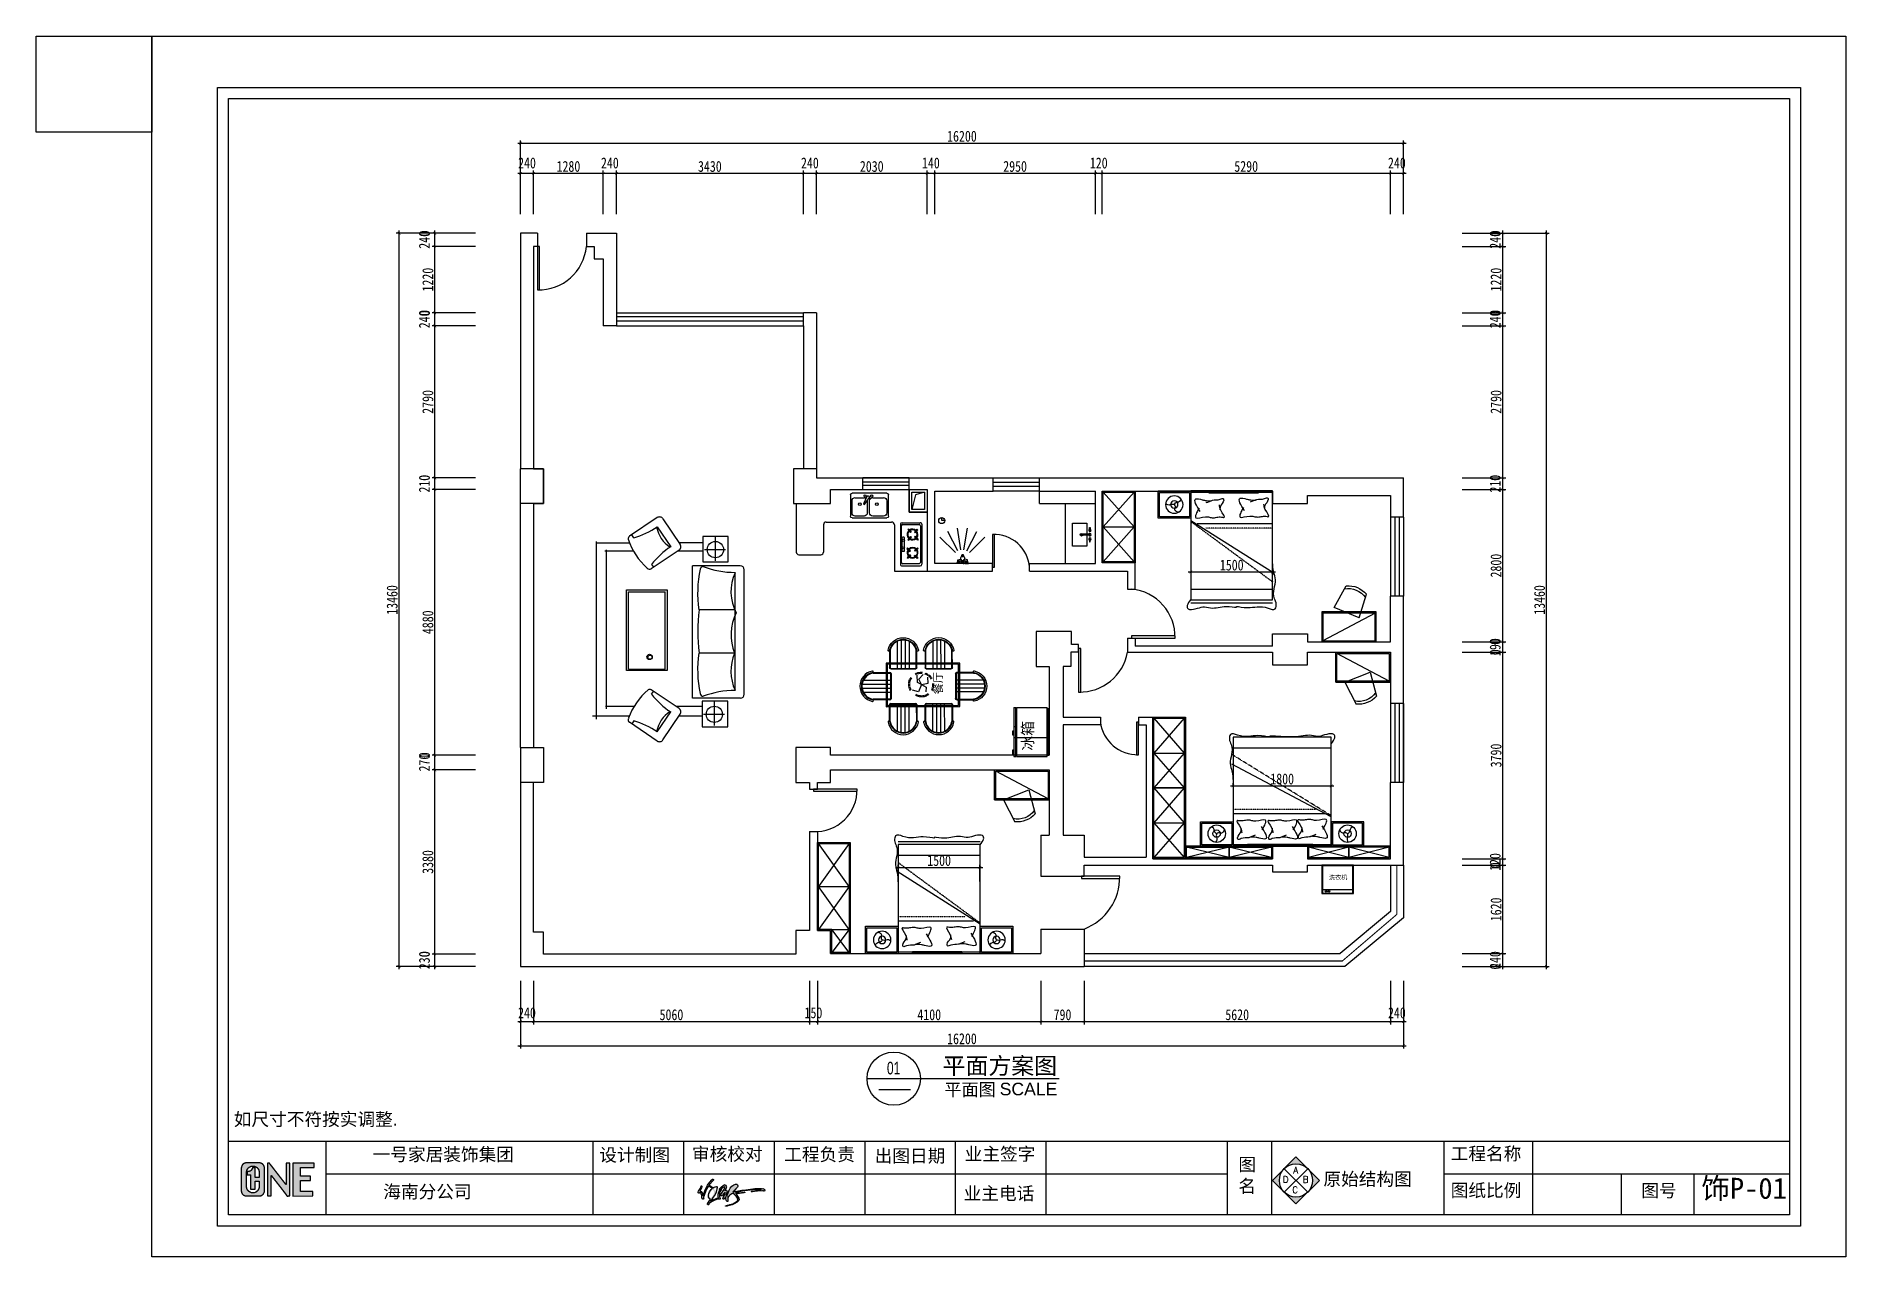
# Model space of a CAD drawing. Header units: millimetres. Extents: x 80308 to 204088, y -952573 to -878525.
# Drawn here: x 170886 to 204088, y -900932 to -878525 of the extents above; entities that cross this region are included whole.
import ezdxf
from ezdxf.enums import TextEntityAlignment as Align

# ---------------------------------------------------------------- set-up
doc = ezdxf.new("R2010")
doc.units = ezdxf.units.MM
doc.header["$PDMODE"] = 3
doc.linetypes.add('DASHED2', pattern=[0.375, 0.25, -0.125])
for name, color, linetype in [('06其他', 8, 'Continuous'), ('2', 2, 'Continuous'), ('250', 250, 'Continuous'), ('IDS-FIXT', 31, 'Continuous'), ('JP-洁具灶具', 2, 'Continuous'), ('JP-活动家具', 1, 'Continuous'), ('JP-高位家具', 1, 'Continuous'), ('墙', 7, 'Continuous'), ('墙体', 7, 'Continuous'), ('家具内线', 8, 'Continuous'), ('家具外线', 4, 'Continuous'), ('细线', 250, 'Continuous')]:
    doc.layers.add(name, color=color, linetype=linetype)
doc.styles.add('ar', font='arial.ttf')
doc.styles.add('DIM', font='simhei.ttf', dxfattribs={"width": 0.8})
doc.styles.add('PYHCN', font='')
doc.styles.add('ROMANC', font='romanc__.ttf')
doc.styles.add('ST', font='')
doc.styles.get("Standard").update_dxf_attribs({"font": 'simhei.ttf'})
doc.styles.add('STYLE1', font='')
doc.styles.get('PYHCN').set_extended_font_data('SimSun')
doc.styles.get('ST').set_extended_font_data('NSimSun')
doc.styles.get('STYLE1').set_extended_font_data('SimSun')
doc.dimstyles.new('1-50', dxfattribs={"dimscale": 50, "dimtxt": 4, "dimasz": 1, "dimexe": 1, "dimexo": 0.1, "dimgap": 0.5, "dimtad": 1, "dimdec": 0, "dimdsep": 46, "dimtxsty": 'DIM', "dimblk": 'ARCHTICK', "dimcen": 4, "dimdle": 1, "dimclrd": 3, "dimclre": 3, "dimclrt": 1, "dimadec": 0, "dimazin": 0, "dimtfac": 1, "dimtdec": 0, "dimtmove": 2, "dimatfit": 3, "dimldrblk": 'DOT', "dimfxl": 15, "dimfxlon": 1, "dimarcsym": 0})

msp = doc.modelspace()

# ---------------------------------------------------------------- texts
at = {"color": 2, "style": 'ar'}
msp.add_text('SCALE  ', height=231.02, dxfattribs=at).set_placement((188563, -897967.2))
at = {"color": 2, "style": 'ar', "width": 0.680032}
msp.add_attdef('01', text='02', height=231.02, dxfattribs=at).set_placement((186495.2, -897582.6), (186739.3, -897582.6), align=Align.FIT)
at = {"color": 2, "style": 'ar', "flags": 8}
msp.add_attdef('平面方案图', text='原始结构图', height=308.03, dxfattribs=at).set_placement((188566.6, -897418.3), align=Align.MIDDLE)
at = {"color": 2, "style": 'ST', "flags": 8}
msp.add_attdef('平面图', (187547.5, -897976.4), '平面图', height=231.02, dxfattribs=at)
at = {"color": 2, "style": 'ar', "width": 7.452088, "flags": 8}
msp.add_attdef('-', text='-', height=231, dxfattribs=at).set_placement((186234.5, -897951.8), (187035.4, -897951.8), align=Align.FIT)
at = {"layer": '250', "color": 1, "insert": (187359.4, -890605.8), "char_height": 150, "width": 3445.438, "attachment_point": 1, "rotation": 90.06473, "style": 'STYLE1'}
msp.add_mtext('{\\C3;餐厅}', dxfattribs=at)
at = {"layer": '250', "color": 1, "insert": (194605.5, -893926.2), "char_height": 80, "width": 3445.438, "attachment_point": 1, "style": 'STYLE1'}
msp.add_mtext('{\\C3;洗衣机}', dxfattribs=at)

# ---------------------------------------------------------------- blocks, each defined once
blk = doc.blocks.new('_ArchTick')
at = {"color": 0, "linetype": 'ByBlock', "const_width": 0.15}
blk.add_lwpolyline([(-0.5, -0.5), (0.5, 0.5)], dxfattribs=at)
blk = doc.blocks.new('*D238')
at = {"layer": '250', "color": 3, "lineweight": -2}
for p, q in [((179721, -881043), (180061, -881043)), ((179771, -881793), (179771, -880993)), ((180011, -881793), (180011, -880993))]:
    blk.add_line(p, q, dxfattribs=at)
at = {"layer": 'Defpoints', "color": 0}
for p in [(180011, -881043), (179771, -883349), (180011, -883589)]:
    blk.add_point(p, dxfattribs=at)
at = {"layer": '250', "color": 3, "lineweight": -2, "xscale": 50, "yscale": 50, "zscale": 50, "rotation": 180}
blk.add_blockref('_ArchTick', (179771, -881043), dxfattribs=at)
at = {"layer": '250', "color": 3, "lineweight": -2, "xscale": 50, "yscale": 50, "zscale": 50}
blk.add_blockref('_ArchTick', (180011, -881043), dxfattribs=at)
at = {"layer": '250', "color": 1, "insert": (179891, -880854), "char_height": 200, "attachment_point": 5, "style": 'DIM'}
blk.add_mtext('240', dxfattribs=at)
blk = doc.blocks.new('_Dot')
at = {"color": 0, "linetype": 'ByBlock', "lineweight": -2}
blk.add_line((-0.5, 0), (-1, 0), dxfattribs=at)
at = {"color": 0, "linetype": 'ByBlock', "const_width": 0.5}
blk.add_lwpolyline([(-0.25, 0, 1), (0.25, 0, 1)], format="xyb", close=True, dxfattribs=at)
blk = doc.blocks.new('*D239')
at = {"layer": '250', "color": 3, "lineweight": -2}
for p, q in [((179961, -881043), (181341, -881043)), ((180011, -881793), (180011, -880993)), ((181291, -881793), (181291, -880993))]:
    blk.add_line(p, q, dxfattribs=at)
at = {"layer": 'Defpoints', "color": 0}
for p in [(181291, -881043), (180011, -883589), (181291, -883819)]:
    blk.add_point(p, dxfattribs=at)
at = {"layer": '250', "color": 3, "lineweight": -2, "xscale": 50, "yscale": 50, "zscale": 50, "rotation": 180}
blk.add_blockref('_ArchTick', (180011, -881043), dxfattribs=at)
at = {"layer": '250', "color": 3, "lineweight": -2, "xscale": 50, "yscale": 50, "zscale": 50}
blk.add_blockref('_ArchTick', (181291, -881043), dxfattribs=at)
at = {"layer": '250', "color": 1, "insert": (180651, -880917), "char_height": 200, "attachment_point": 5, "style": 'DIM'}
blk.add_mtext('1280', dxfattribs=at)
blk = doc.blocks.new('*D240')
at = {"layer": '250', "color": 3, "lineweight": -2}
for p, q in [((181241, -881043), (181581, -881043)), ((181291, -881793), (181291, -880993)), ((181531, -881793), (181531, -880993))]:
    blk.add_line(p, q, dxfattribs=at)
at = {"layer": 'Defpoints', "color": 0}
for p in [(181531, -881043), (181531, -883349), (181291, -883819)]:
    blk.add_point(p, dxfattribs=at)
at = {"layer": '250', "color": 3, "lineweight": -2, "xscale": 50, "yscale": 50, "zscale": 50, "rotation": 180}
blk.add_blockref('_ArchTick', (181291, -881043), dxfattribs=at)
at = {"layer": '250', "color": 3, "lineweight": -2, "xscale": 50, "yscale": 50, "zscale": 50}
blk.add_blockref('_ArchTick', (181531, -881043), dxfattribs=at)
at = {"layer": '250', "color": 1, "insert": (181411, -880854), "char_height": 200, "attachment_point": 5, "style": 'DIM'}
blk.add_mtext('240', dxfattribs=at)
blk = doc.blocks.new('*D241')
at = {"layer": '250', "color": 3, "lineweight": -2}
for p, q in [((181481, -881043), (185011, -881043)), ((181531, -881793), (181531, -880993)), ((184961, -881793), (184961, -880993))]:
    blk.add_line(p, q, dxfattribs=at)
at = {"layer": 'Defpoints', "color": 0}
for p in [(184961, -881043), (181531, -883349), (184961, -885049)]:
    blk.add_point(p, dxfattribs=at)
at = {"layer": '250', "color": 3, "lineweight": -2, "xscale": 50, "yscale": 50, "zscale": 50, "rotation": 180}
blk.add_blockref('_ArchTick', (181531, -881043), dxfattribs=at)
at = {"layer": '250', "color": 3, "lineweight": -2, "xscale": 50, "yscale": 50, "zscale": 50}
blk.add_blockref('_ArchTick', (184961, -881043), dxfattribs=at)
at = {"layer": '250', "color": 1, "insert": (183246, -880917), "char_height": 200, "attachment_point": 5, "style": 'DIM'}
blk.add_mtext('3430', dxfattribs=at)
blk = doc.blocks.new('*D242')
at = {"layer": '250', "color": 3, "lineweight": -2}
for p, q in [((184911, -881043), (185251, -881043)), ((184961, -881793), (184961, -880993)), ((185201, -881793), (185201, -880993))]:
    blk.add_line(p, q, dxfattribs=at)
at = {"layer": 'Defpoints', "color": 0}
for p in [(185201, -881043), (185201, -884809), (184961, -885049)]:
    blk.add_point(p, dxfattribs=at)
at = {"layer": '250', "color": 3, "lineweight": -2, "xscale": 50, "yscale": 50, "zscale": 50, "rotation": 180}
blk.add_blockref('_ArchTick', (184961, -881043), dxfattribs=at)
at = {"layer": '250', "color": 3, "lineweight": -2, "xscale": 50, "yscale": 50, "zscale": 50}
blk.add_blockref('_ArchTick', (185201, -881043), dxfattribs=at)
at = {"layer": '250', "color": 1, "insert": (185081, -880854), "char_height": 200, "attachment_point": 5, "style": 'DIM'}
blk.add_mtext('240', dxfattribs=at)
blk = doc.blocks.new('*D243')
at = {"layer": '250', "color": 3, "lineweight": -2}
for p, q in [((185151, -881043), (187281, -881043)), ((185201, -881793), (185201, -880993)), ((187231, -881793), (187231, -880993))]:
    blk.add_line(p, q, dxfattribs=at)
at = {"layer": 'Defpoints', "color": 0}
for p in [(187231, -881043), (185201, -884809), (187231, -888469)]:
    blk.add_point(p, dxfattribs=at)
at = {"layer": '250', "color": 3, "lineweight": -2, "xscale": 50, "yscale": 50, "zscale": 50, "rotation": 180}
blk.add_blockref('_ArchTick', (185201, -881043), dxfattribs=at)
at = {"layer": '250', "color": 3, "lineweight": -2, "xscale": 50, "yscale": 50, "zscale": 50}
blk.add_blockref('_ArchTick', (187231, -881043), dxfattribs=at)
at = {"layer": '250', "color": 1, "insert": (186216, -880917), "char_height": 200, "attachment_point": 5, "style": 'DIM'}
blk.add_mtext('2030', dxfattribs=at)
blk = doc.blocks.new('*D244')
at = {"layer": '250', "color": 3, "lineweight": -2}
for p, q in [((187181, -881043), (187421, -881043)), ((187231, -881793), (187231, -880993)), ((187371, -881793), (187371, -880993))]:
    blk.add_line(p, q, dxfattribs=at)
at = {"layer": 'Defpoints', "color": 0}
for p in [(187371, -881043), (187371, -888079), (187231, -888469)]:
    blk.add_point(p, dxfattribs=at)
at = {"layer": '250', "color": 3, "lineweight": -2, "xscale": 50, "yscale": 50, "zscale": 50, "rotation": 180}
blk.add_blockref('_ArchTick', (187231, -881043), dxfattribs=at)
at = {"layer": '250', "color": 3, "lineweight": -2, "xscale": 50, "yscale": 50, "zscale": 50}
blk.add_blockref('_ArchTick', (187371, -881043), dxfattribs=at)
at = {"layer": '250', "color": 1, "insert": (187301, -880854), "char_height": 200, "attachment_point": 5, "style": 'DIM'}
blk.add_mtext('140', dxfattribs=at)
blk = doc.blocks.new('*D245')
at = {"layer": '250', "color": 3, "lineweight": -2}
for p, q in [((187321, -881043), (190371, -881043)), ((187371, -881793), (187371, -880993)), ((190321, -881793), (190321, -880993))]:
    blk.add_line(p, q, dxfattribs=at)
at = {"layer": 'Defpoints', "color": 0}
for p in [(190321, -881043), (187371, -888079), (190321, -888079)]:
    blk.add_point(p, dxfattribs=at)
at = {"layer": '250', "color": 3, "lineweight": -2, "xscale": 50, "yscale": 50, "zscale": 50, "rotation": 180}
blk.add_blockref('_ArchTick', (187371, -881043), dxfattribs=at)
at = {"layer": '250', "color": 3, "lineweight": -2, "xscale": 50, "yscale": 50, "zscale": 50}
blk.add_blockref('_ArchTick', (190321, -881043), dxfattribs=at)
at = {"layer": '250', "color": 1, "insert": (188846, -880917), "char_height": 200, "attachment_point": 5, "style": 'DIM'}
blk.add_mtext('2950', dxfattribs=at)
blk = doc.blocks.new('*D246')
at = {"layer": '250', "color": 3, "lineweight": -2}
for p, q in [((190271, -881043), (190491, -881043)), ((190321, -881793), (190321, -880993)), ((190441, -881793), (190441, -880993))]:
    blk.add_line(p, q, dxfattribs=at)
at = {"layer": 'Defpoints', "color": 0}
for p in [(190441, -881043), (190321, -888079), (190441, -888079)]:
    blk.add_point(p, dxfattribs=at)
at = {"layer": '250', "color": 3, "lineweight": -2, "xscale": 50, "yscale": 50, "zscale": 50, "rotation": 180}
blk.add_blockref('_ArchTick', (190321, -881043), dxfattribs=at)
at = {"layer": '250', "color": 3, "lineweight": -2, "xscale": 50, "yscale": 50, "zscale": 50}
blk.add_blockref('_ArchTick', (190441, -881043), dxfattribs=at)
at = {"layer": '250', "color": 1, "insert": (190381, -880854), "char_height": 200, "attachment_point": 5, "style": 'DIM'}
blk.add_mtext('120', dxfattribs=at)
blk = doc.blocks.new('*D247')
at = {"layer": '250', "color": 3, "lineweight": -2}
for p, q in [((190391, -881043), (195781, -881043)), ((190441, -881793), (190441, -880993)), ((195731, -881793), (195731, -880993))]:
    blk.add_line(p, q, dxfattribs=at)
at = {"layer": 'Defpoints', "color": 0}
for p in [(195731, -881043), (190441, -888079), (195731, -888159)]:
    blk.add_point(p, dxfattribs=at)
at = {"layer": '250', "color": 3, "lineweight": -2, "xscale": 50, "yscale": 50, "zscale": 50, "rotation": 180}
blk.add_blockref('_ArchTick', (190441, -881043), dxfattribs=at)
at = {"layer": '250', "color": 3, "lineweight": -2, "xscale": 50, "yscale": 50, "zscale": 50}
blk.add_blockref('_ArchTick', (195731, -881043), dxfattribs=at)
at = {"layer": '250', "color": 1, "insert": (193086, -880917), "char_height": 200, "attachment_point": 5, "style": 'DIM'}
blk.add_mtext('5290', dxfattribs=at)
blk = doc.blocks.new('*D194')
at = {"layer": '250', "color": 3, "lineweight": -2}
for p, q in [((195681, -881043), (196021, -881043)), ((195731, -881793), (195731, -880993)), ((195971, -881793), (195971, -880993))]:
    blk.add_line(p, q, dxfattribs=at)
at = {"layer": 'Defpoints', "color": 0}
for p in [(195971, -881043), (195971, -887839), (195731, -888159)]:
    blk.add_point(p, dxfattribs=at)
at = {"layer": '250', "color": 3, "lineweight": -2, "xscale": 50, "yscale": 50, "zscale": 50, "rotation": 180}
blk.add_blockref('_ArchTick', (195731, -881043), dxfattribs=at)
at = {"layer": '250', "color": 3, "lineweight": -2, "xscale": 50, "yscale": 50, "zscale": 50}
blk.add_blockref('_ArchTick', (195971, -881043), dxfattribs=at)
at = {"layer": '250', "color": 1, "insert": (195851, -880854), "char_height": 200, "attachment_point": 5, "style": 'DIM'}
blk.add_mtext('240', dxfattribs=at)
blk = doc.blocks.new('*D195')
at = {"layer": '250', "color": 3, "lineweight": -2}
for p, q in [((179721, -880489), (196021, -880489)), ((179771, -881239), (179771, -880439)), ((195971, -881239), (195971, -880439))]:
    blk.add_line(p, q, dxfattribs=at)
at = {"layer": 'Defpoints', "color": 0}
for p in [(195971, -880489), (179771, -881793), (195971, -881793)]:
    blk.add_point(p, dxfattribs=at)
at = {"layer": '250', "color": 3, "lineweight": -2, "xscale": 50, "yscale": 50, "zscale": 50, "rotation": 180}
blk.add_blockref('_ArchTick', (179771, -880489), dxfattribs=at)
at = {"layer": '250', "color": 3, "lineweight": -2, "xscale": 50, "yscale": 50, "zscale": 50}
blk.add_blockref('_ArchTick', (195971, -880489), dxfattribs=at)
at = {"layer": '250', "color": 1, "insert": (187871, -880363), "char_height": 200, "attachment_point": 5, "style": 'DIM'}
blk.add_mtext('16200', dxfattribs=at)
blk = doc.blocks.new('*D196')
at = {"layer": '250', "color": 3, "lineweight": -2}
for p, q in [((197047, -895604), (197847, -895604)), ((197047, -895604), (197847, -895604)), ((197797, -895604), (197797, -895604))]:
    blk.add_line(p, q, dxfattribs=at)
at = {"layer": 'Defpoints', "color": 0}
for p in [(188526, -895604), (193310, -895604), (197797, -895604)]:
    blk.add_point(p, dxfattribs=at)
at = {"layer": '250', "color": 1, "insert": (197655, -895604), "char_height": 200, "attachment_point": 5, "rotation": 90, "style": 'DIM'}
blk.add_mtext('0', dxfattribs=at)
blk = doc.blocks.new('*D197')
at = {"layer": '250', "color": 3, "lineweight": -2}
for p, q in [((197047, -895364), (197847, -895364)), ((197797, -895654), (197797, -895314)), ((197047, -895604), (197847, -895604))]:
    blk.add_line(p, q, dxfattribs=at)
at = {"layer": 'Defpoints', "color": 0}
for p in [(193223, -895364), (197797, -895364), (193310, -895604)]:
    blk.add_point(p, dxfattribs=at)
at = {"layer": '250', "color": 3, "lineweight": -2, "xscale": 50, "yscale": 50, "zscale": 50}
for p, rotation in [((197797, -895364), 90), ((197797, -895604), 270)]:
    blk.add_blockref('_ArchTick', p, dxfattribs=dict(at, rotation=rotation))
at = {"layer": '250', "color": 1, "insert": (197655, -895484), "char_height": 200, "attachment_point": 5, "rotation": 90, "style": 'DIM'}
blk.add_mtext('240', dxfattribs=at)
blk = doc.blocks.new('*D198')
at = {"layer": '250', "color": 3, "lineweight": -2}
for p, q in [((197047, -893744), (197847, -893744)), ((197797, -895414), (197797, -893694)), ((197047, -895364), (197847, -895364))]:
    blk.add_line(p, q, dxfattribs=at)
at = {"layer": 'Defpoints', "color": 0}
for p in [(192626, -893744), (197797, -893744), (193223, -895364)]:
    blk.add_point(p, dxfattribs=at)
at = {"layer": '250', "color": 3, "lineweight": -2, "xscale": 50, "yscale": 50, "zscale": 50}
for p, rotation in [((197797, -893744), 90), ((197797, -895364), 270)]:
    blk.add_blockref('_ArchTick', p, dxfattribs=dict(at, rotation=rotation))
at = {"layer": '250', "color": 1, "insert": (197671, -894554), "char_height": 200, "attachment_point": 5, "rotation": 90, "style": 'DIM'}
blk.add_mtext('1620', dxfattribs=at)
blk = doc.blocks.new('*D199')
at = {"layer": '250', "color": 3, "lineweight": -2}
for p, q in [((197047, -893744), (197847, -893744)), ((197047, -893744), (197847, -893744)), ((197797, -893744), (197797, -893744))]:
    blk.add_line(p, q, dxfattribs=at)
at = {"layer": 'Defpoints', "color": 0}
for p in [(192626, -893744), (194146, -893744), (197797, -893744)]:
    blk.add_point(p, dxfattribs=at)
at = {"layer": '250', "color": 1, "insert": (197655, -893744), "char_height": 200, "attachment_point": 5, "rotation": 90, "style": 'DIM'}
blk.add_mtext('0', dxfattribs=at)
blk = doc.blocks.new('*D200')
at = {"layer": '250', "color": 3, "lineweight": -2}
for p, q in [((197047, -893624), (197847, -893624)), ((197047, -893744), (197847, -893744)), ((197797, -893794), (197797, -893574))]:
    blk.add_line(p, q, dxfattribs=at)
at = {"layer": 'Defpoints', "color": 0}
for p in [(194146, -893624), (194146, -893744), (197797, -893624)]:
    blk.add_point(p, dxfattribs=at)
at = {"layer": '250', "color": 3, "lineweight": -2, "xscale": 50, "yscale": 50, "zscale": 50}
for p, rotation in [((197797, -893624), 90), ((197797, -893744), 270)]:
    blk.add_blockref('_ArchTick', p, dxfattribs=dict(at, rotation=rotation))
at = {"layer": '250', "color": 1, "insert": (197655, -893684), "char_height": 200, "attachment_point": 5, "rotation": 90, "style": 'DIM'}
blk.add_mtext('120', dxfattribs=at)
blk = doc.blocks.new('*D201')
at = {"layer": '250', "color": 3, "lineweight": -2}
for p, q in [((197797, -893674), (197797, -889784)), ((197047, -889834), (197847, -889834)), ((197047, -893624), (197847, -893624))]:
    blk.add_line(p, q, dxfattribs=at)
at = {"layer": 'Defpoints', "color": 0}
for p in [(194146, -889834), (197797, -889834), (194146, -893624)]:
    blk.add_point(p, dxfattribs=at)
at = {"layer": '250', "color": 3, "lineweight": -2, "xscale": 50, "yscale": 50, "zscale": 50}
for p, rotation in [((197797, -889834), 90), ((197797, -893624), 270)]:
    blk.add_blockref('_ArchTick', p, dxfattribs=dict(at, rotation=rotation))
at = {"layer": '250', "color": 1, "insert": (197671, -891729), "char_height": 200, "attachment_point": 5, "rotation": 90, "style": 'DIM'}
blk.add_mtext('3790', dxfattribs=at)
blk = doc.blocks.new('*D202')
at = {"layer": '250', "color": 3, "lineweight": -2}
for p, q in [((197047, -889834), (197847, -889834)), ((197047, -889834), (197847, -889834)), ((197797, -889834), (197797, -889834))]:
    blk.add_line(p, q, dxfattribs=at)
at = {"layer": 'Defpoints', "color": 0}
for p in [(192626, -889834), (194146, -889834), (197797, -889834)]:
    blk.add_point(p, dxfattribs=at)
at = {"layer": '250', "color": 1, "insert": (197655, -889834), "char_height": 200, "attachment_point": 5, "rotation": 90, "style": 'DIM'}
blk.add_mtext('0', dxfattribs=at)
blk = doc.blocks.new('*D203')
at = {"layer": '250', "color": 3, "lineweight": -2}
for p, q in [((197047, -889644), (197847, -889644)), ((197797, -889884), (197797, -889594)), ((197047, -889834), (197847, -889834))]:
    blk.add_line(p, q, dxfattribs=at)
at = {"layer": 'Defpoints', "color": 0}
for p in [(192626, -889644), (197797, -889644), (192626, -889834)]:
    blk.add_point(p, dxfattribs=at)
at = {"layer": '250', "color": 3, "lineweight": -2, "xscale": 50, "yscale": 50, "zscale": 50}
for p, rotation in [((197797, -889644), 90), ((197797, -889834), 270)]:
    blk.add_blockref('_ArchTick', p, dxfattribs=dict(at, rotation=rotation))
at = {"layer": '250', "color": 1, "insert": (197655, -889739), "char_height": 200, "attachment_point": 5, "rotation": 90, "style": 'DIM'}
blk.add_mtext('190', dxfattribs=at)
blk = doc.blocks.new('*D204')
at = {"layer": '250', "color": 3, "lineweight": -2}
for p, q in [((197047, -889644), (197847, -889644)), ((197047, -889644), (197847, -889644)), ((197797, -889644), (197797, -889644))]:
    blk.add_line(p, q, dxfattribs=at)
at = {"layer": 'Defpoints', "color": 0}
for p in [(192626, -889644), (194146, -889644), (197797, -889644)]:
    blk.add_point(p, dxfattribs=at)
at = {"layer": '250', "color": 1, "insert": (197655, -889644), "char_height": 200, "attachment_point": 5, "rotation": 90, "style": 'DIM'}
blk.add_mtext('0', dxfattribs=at)
blk = doc.blocks.new('*D205')
at = {"layer": '250', "color": 3, "lineweight": -2}
for p, q in [((197797, -889694), (197797, -886794)), ((197047, -886844), (197847, -886844)), ((197047, -889644), (197847, -889644))]:
    blk.add_line(p, q, dxfattribs=at)
at = {"layer": 'Defpoints', "color": 0}
for p in [(185316, -886844), (197797, -886844), (194146, -889644)]:
    blk.add_point(p, dxfattribs=at)
at = {"layer": '250', "color": 3, "lineweight": -2, "xscale": 50, "yscale": 50, "zscale": 50}
for p, rotation in [((197797, -886844), 90), ((197797, -889644), 270)]:
    blk.add_blockref('_ArchTick', p, dxfattribs=dict(at, rotation=rotation))
at = {"layer": '250', "color": 1, "insert": (197671, -888244), "char_height": 200, "attachment_point": 5, "rotation": 90, "style": 'DIM'}
blk.add_mtext('2800', dxfattribs=at)
blk = doc.blocks.new('*D206')
at = {"layer": '250', "color": 3, "lineweight": -2}
for p, q in [((197047, -886634), (197847, -886634)), ((197797, -886894), (197797, -886584)), ((197047, -886844), (197847, -886844))]:
    blk.add_line(p, q, dxfattribs=at)
at = {"layer": 'Defpoints', "color": 0}
for p in [(186856, -886634), (197797, -886634), (185316, -886844)]:
    blk.add_point(p, dxfattribs=at)
at = {"layer": '250', "color": 3, "lineweight": -2, "xscale": 50, "yscale": 50, "zscale": 50}
for p, rotation in [((197797, -886634), 90), ((197797, -886844), 270)]:
    blk.add_blockref('_ArchTick', p, dxfattribs=dict(at, rotation=rotation))
at = {"layer": '250', "color": 1, "insert": (197655, -886739), "char_height": 200, "attachment_point": 5, "rotation": 90, "style": 'DIM'}
blk.add_mtext('210', dxfattribs=at)
blk = doc.blocks.new('*D207')
at = {"layer": '250', "color": 3, "lineweight": -2}
for p, q in [((197047, -886634), (197847, -886634)), ((197047, -886634), (197847, -886634)), ((197797, -886634), (197797, -886634))]:
    blk.add_line(p, q, dxfattribs=at)
at = {"layer": 'Defpoints', "color": 0}
for p in [(183616, -886634), (186856, -886634), (197797, -886634)]:
    blk.add_point(p, dxfattribs=at)
at = {"layer": '250', "color": 1, "insert": (197655, -886634), "char_height": 200, "attachment_point": 5, "rotation": 90, "style": 'DIM'}
blk.add_mtext('0', dxfattribs=at)
blk = doc.blocks.new('*D208')
at = {"layer": '250', "color": 3, "lineweight": -2}
for p, q in [((197797, -886684), (197797, -883794)), ((197047, -883844), (197847, -883844)), ((197047, -886634), (197847, -886634))]:
    blk.add_line(p, q, dxfattribs=at)
at = {"layer": 'Defpoints', "color": 0}
for p in [(183376, -883844), (197797, -883844), (183616, -886634)]:
    blk.add_point(p, dxfattribs=at)
at = {"layer": '250', "color": 3, "lineweight": -2, "xscale": 50, "yscale": 50, "zscale": 50}
for p, rotation in [((197797, -883844), 90), ((197797, -886634), 270)]:
    blk.add_blockref('_ArchTick', p, dxfattribs=dict(at, rotation=rotation))
at = {"layer": '250', "color": 1, "insert": (197671, -885239), "char_height": 200, "attachment_point": 5, "rotation": 90, "style": 'DIM'}
blk.add_mtext('2790', dxfattribs=at)
blk = doc.blocks.new('*D209')
at = {"layer": '250', "color": 3, "lineweight": -2}
for p, q in [((197047, -883604), (197847, -883604)), ((197797, -883894), (197797, -883554)), ((197047, -883844), (197847, -883844))]:
    blk.add_line(p, q, dxfattribs=at)
at = {"layer": 'Defpoints', "color": 0}
for p in [(179946, -883604), (197797, -883604), (183376, -883844)]:
    blk.add_point(p, dxfattribs=at)
at = {"layer": '250', "color": 3, "lineweight": -2, "xscale": 50, "yscale": 50, "zscale": 50}
for p, rotation in [((197797, -883604), 90), ((197797, -883844), 270)]:
    blk.add_blockref('_ArchTick', p, dxfattribs=dict(at, rotation=rotation))
at = {"layer": '250', "color": 1, "insert": (197655, -883724), "char_height": 200, "attachment_point": 5, "rotation": 90, "style": 'DIM'}
blk.add_mtext('240', dxfattribs=at)
blk = doc.blocks.new('*D210')
at = {"layer": '250', "color": 3, "lineweight": -2}
for p, q in [((197047, -883604), (197847, -883604)), ((197047, -883604), (197847, -883604)), ((197797, -883604), (197797, -883604))]:
    blk.add_line(p, q, dxfattribs=at)
at = {"layer": 'Defpoints', "color": 0}
for p in [(179946, -883604), (183616, -883604), (197797, -883604)]:
    blk.add_point(p, dxfattribs=at)
at = {"layer": '250', "color": 1, "insert": (197655, -883604), "char_height": 200, "attachment_point": 5, "rotation": 90, "style": 'DIM'}
blk.add_mtext('0', dxfattribs=at)
blk = doc.blocks.new('*D211')
at = {"layer": '250', "color": 3, "lineweight": -2}
for p, q in [((197047, -882384), (197847, -882384)), ((197797, -883654), (197797, -882334)), ((197047, -883604), (197847, -883604))]:
    blk.add_line(p, q, dxfattribs=at)
at = {"layer": 'Defpoints', "color": 0}
for p in [(179536, -882384), (197797, -882384), (183616, -883604)]:
    blk.add_point(p, dxfattribs=at)
at = {"layer": '250', "color": 3, "lineweight": -2, "xscale": 50, "yscale": 50, "zscale": 50}
for p, rotation in [((197797, -882384), 90), ((197797, -883604), 270)]:
    blk.add_blockref('_ArchTick', p, dxfattribs=dict(at, rotation=rotation))
at = {"layer": '250', "color": 1, "insert": (197671, -882994), "char_height": 200, "attachment_point": 5, "rotation": 90, "style": 'DIM'}
blk.add_mtext('1220', dxfattribs=at)
blk = doc.blocks.new('*D212')
at = {"layer": '250', "color": 3, "lineweight": -2}
for p, q in [((197047, -882144), (197847, -882144)), ((197797, -882434), (197797, -882094)), ((197047, -882384), (197847, -882384))]:
    blk.add_line(p, q, dxfattribs=at)
at = {"layer": 'Defpoints', "color": 0}
for p in [(179396, -882144), (197797, -882144), (179536, -882384)]:
    blk.add_point(p, dxfattribs=at)
at = {"layer": '250', "color": 3, "lineweight": -2, "xscale": 50, "yscale": 50, "zscale": 50}
for p, rotation in [((197797, -882144), 90), ((197797, -882384), 270)]:
    blk.add_blockref('_ArchTick', p, dxfattribs=dict(at, rotation=rotation))
at = {"layer": '250', "color": 1, "insert": (197655, -882264), "char_height": 200, "attachment_point": 5, "rotation": 90, "style": 'DIM'}
blk.add_mtext('240', dxfattribs=at)
blk = doc.blocks.new('*D213')
at = {"layer": '250', "color": 3, "lineweight": -2}
for p, q in [((197047, -882144), (197847, -882144)), ((197047, -882144), (197847, -882144)), ((197797, -882144), (197797, -882144))]:
    blk.add_line(p, q, dxfattribs=at)
at = {"layer": 'Defpoints', "color": 0}
for p in [(179396, -882144), (179946, -882144), (197797, -882144)]:
    blk.add_point(p, dxfattribs=at)
at = {"layer": '250', "color": 1, "insert": (197655, -882144), "char_height": 200, "attachment_point": 5, "rotation": 90, "style": 'DIM'}
blk.add_mtext('0', dxfattribs=at)
blk = doc.blocks.new('*D214')
at = {"layer": '250', "color": 3, "lineweight": -2}
for p, q in [((197845, -882144), (198645, -882144)), ((198595, -895654), (198595, -882094)), ((197845, -895604), (198645, -895604))]:
    blk.add_line(p, q, dxfattribs=at)
at = {"layer": 'Defpoints', "color": 0}
for p in [(197047, -882144), (198595, -882144), (197047, -895604)]:
    blk.add_point(p, dxfattribs=at)
at = {"layer": '250', "color": 3, "lineweight": -2, "xscale": 50, "yscale": 50, "zscale": 50}
for p, rotation in [((198595, -882144), 90), ((198595, -895604), 270)]:
    blk.add_blockref('_ArchTick', p, dxfattribs=dict(at, rotation=rotation))
at = {"layer": '250', "color": 1, "insert": (198469, -888874), "char_height": 200, "attachment_point": 5, "rotation": 90, "style": 'DIM'}
blk.add_mtext('13460', dxfattribs=at)
blk = doc.blocks.new('*D215')
at = {"layer": '250', "color": 3, "lineweight": -2}
for p, q in [((179771, -895865), (179771, -896665)), ((180011, -895865), (180011, -896665)), ((179721, -896615), (180061, -896615))]:
    blk.add_line(p, q, dxfattribs=at)
at = {"layer": 'Defpoints', "color": 0}
for p in [(180011, -892869), (179771, -893499), (180011, -896615)]:
    blk.add_point(p, dxfattribs=at)
at = {"layer": '250', "color": 3, "lineweight": -2, "xscale": 50, "yscale": 50, "zscale": 50, "rotation": 180}
blk.add_blockref('_ArchTick', (179771, -896615), dxfattribs=at)
at = {"layer": '250', "color": 3, "lineweight": -2, "xscale": 50, "yscale": 50, "zscale": 50}
blk.add_blockref('_ArchTick', (180011, -896615), dxfattribs=at)
at = {"layer": '250', "color": 1, "insert": (179891, -896454), "char_height": 200, "attachment_point": 5, "style": 'DIM'}
blk.add_mtext('240', dxfattribs=at)
blk = doc.blocks.new('*D216')
at = {"layer": '250', "color": 3, "lineweight": -2}
for p, q in [((180011, -895865), (180011, -896665)), ((185071, -895865), (185071, -896665)), ((179961, -896615), (185121, -896615))]:
    blk.add_line(p, q, dxfattribs=at)
at = {"layer": 'Defpoints', "color": 0}
for p in [(180011, -892869), (185071, -892839), (185071, -896615)]:
    blk.add_point(p, dxfattribs=at)
at = {"layer": '250', "color": 3, "lineweight": -2, "xscale": 50, "yscale": 50, "zscale": 50, "rotation": 180}
blk.add_blockref('_ArchTick', (180011, -896615), dxfattribs=at)
at = {"layer": '250', "color": 3, "lineweight": -2, "xscale": 50, "yscale": 50, "zscale": 50}
blk.add_blockref('_ArchTick', (185071, -896615), dxfattribs=at)
at = {"layer": '250', "color": 1, "insert": (182541, -896489), "char_height": 200, "attachment_point": 5, "style": 'DIM'}
blk.add_mtext('5060', dxfattribs=at)
blk = doc.blocks.new('*D217')
at = {"layer": '250', "color": 3, "lineweight": -2}
for p, q in [((185071, -895865), (185071, -896665)), ((185221, -895865), (185221, -896665)), ((185021, -896615), (185271, -896615))]:
    blk.add_line(p, q, dxfattribs=at)
at = {"layer": 'Defpoints', "color": 0}
for p in [(185071, -892839), (185221, -892839), (185221, -896615)]:
    blk.add_point(p, dxfattribs=at)
at = {"layer": '250', "color": 3, "lineweight": -2, "xscale": 50, "yscale": 50, "zscale": 50, "rotation": 180}
blk.add_blockref('_ArchTick', (185071, -896615), dxfattribs=at)
at = {"layer": '250', "color": 3, "lineweight": -2, "xscale": 50, "yscale": 50, "zscale": 50}
blk.add_blockref('_ArchTick', (185221, -896615), dxfattribs=at)
at = {"layer": '250', "color": 1, "insert": (185146, -896454), "char_height": 200, "attachment_point": 5, "style": 'DIM'}
blk.add_mtext('150', dxfattribs=at)
blk = doc.blocks.new('*D218')
at = {"layer": '250', "color": 3, "lineweight": -2}
for p, q in [((185221, -895865), (185221, -896665)), ((189321, -895865), (189321, -896665)), ((185171, -896615), (189371, -896615))]:
    blk.add_line(p, q, dxfattribs=at)
at = {"layer": 'Defpoints', "color": 0}
for p in [(185221, -892839), (189321, -893259), (189321, -896615)]:
    blk.add_point(p, dxfattribs=at)
at = {"layer": '250', "color": 3, "lineweight": -2, "xscale": 50, "yscale": 50, "zscale": 50, "rotation": 180}
blk.add_blockref('_ArchTick', (185221, -896615), dxfattribs=at)
at = {"layer": '250', "color": 3, "lineweight": -2, "xscale": 50, "yscale": 50, "zscale": 50}
blk.add_blockref('_ArchTick', (189321, -896615), dxfattribs=at)
at = {"layer": '250', "color": 1, "insert": (187271, -896489), "char_height": 200, "attachment_point": 5, "style": 'DIM'}
blk.add_mtext('4100', dxfattribs=at)
blk = doc.blocks.new('*D219')
at = {"layer": '250', "color": 3, "lineweight": -2}
for p, q in [((189321, -895865), (189321, -896665)), ((190111, -895865), (190111, -896665)), ((189271, -896615), (190161, -896615))]:
    blk.add_line(p, q, dxfattribs=at)
at = {"layer": 'Defpoints', "color": 0}
for p in [(189321, -893259), (190111, -893259), (190111, -896615)]:
    blk.add_point(p, dxfattribs=at)
at = {"layer": '250', "color": 3, "lineweight": -2, "xscale": 50, "yscale": 50, "zscale": 50, "rotation": 180}
blk.add_blockref('_ArchTick', (189321, -896615), dxfattribs=at)
at = {"layer": '250', "color": 3, "lineweight": -2, "xscale": 50, "yscale": 50, "zscale": 50}
blk.add_blockref('_ArchTick', (190111, -896615), dxfattribs=at)
at = {"layer": '250', "color": 1, "insert": (189716, -896489), "char_height": 200, "attachment_point": 5, "style": 'DIM'}
blk.add_mtext('790', dxfattribs=at)
blk = doc.blocks.new('*D220')
at = {"layer": '250', "color": 3, "lineweight": -2}
for p, q in [((190111, -895865), (190111, -896665)), ((195731, -895865), (195731, -896665)), ((190061, -896615), (195781, -896615))]:
    blk.add_line(p, q, dxfattribs=at)
at = {"layer": 'Defpoints', "color": 0}
for p in [(195731, -892489), (190111, -893259), (195731, -896615)]:
    blk.add_point(p, dxfattribs=at)
at = {"layer": '250', "color": 3, "lineweight": -2, "xscale": 50, "yscale": 50, "zscale": 50, "rotation": 180}
blk.add_blockref('_ArchTick', (190111, -896615), dxfattribs=at)
at = {"layer": '250', "color": 3, "lineweight": -2, "xscale": 50, "yscale": 50, "zscale": 50}
blk.add_blockref('_ArchTick', (195731, -896615), dxfattribs=at)
at = {"layer": '250', "color": 1, "insert": (192921, -896489), "char_height": 200, "attachment_point": 5, "style": 'DIM'}
blk.add_mtext('5620', dxfattribs=at)
blk = doc.blocks.new('*D221')
at = {"layer": '250', "color": 3, "lineweight": -2}
for p, q in [((195731, -895865), (195731, -896665)), ((195971, -895865), (195971, -896665)), ((195681, -896615), (196021, -896615))]:
    blk.add_line(p, q, dxfattribs=at)
at = {"layer": 'Defpoints', "color": 0}
for p in [(195731, -892489), (195971, -892602), (195971, -896615)]:
    blk.add_point(p, dxfattribs=at)
at = {"layer": '250', "color": 3, "lineweight": -2, "xscale": 50, "yscale": 50, "zscale": 50, "rotation": 180}
blk.add_blockref('_ArchTick', (195731, -896615), dxfattribs=at)
at = {"layer": '250', "color": 3, "lineweight": -2, "xscale": 50, "yscale": 50, "zscale": 50}
blk.add_blockref('_ArchTick', (195971, -896615), dxfattribs=at)
at = {"layer": '250', "color": 1, "insert": (195851, -896454), "char_height": 200, "attachment_point": 5, "style": 'DIM'}
blk.add_mtext('240', dxfattribs=at)
blk = doc.blocks.new('*D222')
at = {"layer": '250', "color": 3, "lineweight": -2}
for p, q in [((179771, -896306), (179771, -897106)), ((195971, -896306), (195971, -897106)), ((179721, -897056), (196021, -897056))]:
    blk.add_line(p, q, dxfattribs=at)
at = {"layer": 'Defpoints', "color": 0}
for p in [(179771, -895865), (195971, -895865), (195971, -897056)]:
    blk.add_point(p, dxfattribs=at)
at = {"layer": '250', "color": 3, "lineweight": -2, "xscale": 50, "yscale": 50, "zscale": 50, "rotation": 180}
blk.add_blockref('_ArchTick', (179771, -897056), dxfattribs=at)
at = {"layer": '250', "color": 3, "lineweight": -2, "xscale": 50, "yscale": 50, "zscale": 50}
blk.add_blockref('_ArchTick', (195971, -897056), dxfattribs=at)
at = {"layer": '250', "color": 1, "insert": (187871, -896930), "char_height": 200, "attachment_point": 5, "style": 'DIM'}
blk.add_mtext('16200', dxfattribs=at)
blk = doc.blocks.new('*D223')
at = {"layer": '250', "color": 3, "lineweight": -2}
for p, q in [((178948, -895374), (178148, -895374)), ((178198, -895654), (178198, -895324)), ((178948, -895604), (178148, -895604))]:
    blk.add_line(p, q, dxfattribs=at)
at = {"layer": 'Defpoints', "color": 0}
for p in [(178198, -895374), (187314, -895374), (182264, -895604)]:
    blk.add_point(p, dxfattribs=at)
at = {"layer": '250', "color": 3, "lineweight": -2, "xscale": 50, "yscale": 50, "zscale": 50}
for p, rotation in [((178198, -895374), 90), ((178198, -895604), 270)]:
    blk.add_blockref('_ArchTick', p, dxfattribs=dict(at, rotation=rotation))
at = {"layer": '250', "color": 1, "insert": (178009, -895489), "char_height": 200, "attachment_point": 5, "rotation": 90, "style": 'DIM'}
blk.add_mtext('230', dxfattribs=at)
blk = doc.blocks.new('*D224')
at = {"layer": '250', "color": 3, "lineweight": -2}
for p, q in [((178948, -895374), (178148, -895374)), ((178948, -895374), (178148, -895374)), ((178198, -895374), (178198, -895374))]:
    blk.add_line(p, q, dxfattribs=at)
at = {"layer": 'Defpoints', "color": 0}
for p in [(178198, -895374), (182684, -895374), (187314, -895374)]:
    blk.add_point(p, dxfattribs=at)
at = {"layer": '250', "color": 1, "insert": (178009, -895374), "char_height": 200, "attachment_point": 5, "rotation": 90, "style": 'DIM'}
blk.add_mtext('0', dxfattribs=at)
blk = doc.blocks.new('*D225')
at = {"layer": '250', "color": 3, "lineweight": -2}
for p, q in [((178948, -891994), (178148, -891994)), ((178198, -895424), (178198, -891944)), ((178948, -895374), (178148, -895374))]:
    blk.add_line(p, q, dxfattribs=at)
at = {"layer": 'Defpoints', "color": 0}
for p in [(178198, -891994), (187954, -891994), (182684, -895374)]:
    blk.add_point(p, dxfattribs=at)
at = {"layer": '250', "color": 3, "lineweight": -2, "xscale": 50, "yscale": 50, "zscale": 50}
for p, rotation in [((178198, -891994), 90), ((178198, -895374), 270)]:
    blk.add_blockref('_ArchTick', p, dxfattribs=dict(at, rotation=rotation))
at = {"layer": '250', "color": 1, "insert": (178072, -893684), "char_height": 200, "attachment_point": 5, "rotation": 90, "style": 'DIM'}
blk.add_mtext('3380', dxfattribs=at)
blk = doc.blocks.new('*D226')
at = {"layer": '250', "color": 3, "lineweight": -2}
for p, q in [((178948, -891724), (178148, -891724)), ((178198, -892044), (178198, -891674)), ((178948, -891994), (178148, -891994))]:
    blk.add_line(p, q, dxfattribs=at)
at = {"layer": 'Defpoints', "color": 0}
for p in [(178198, -891724), (191964, -891724), (187954, -891994)]:
    blk.add_point(p, dxfattribs=at)
at = {"layer": '250', "color": 3, "lineweight": -2, "xscale": 50, "yscale": 50, "zscale": 50}
for p, rotation in [((178198, -891724), 90), ((178198, -891994), 270)]:
    blk.add_blockref('_ArchTick', p, dxfattribs=dict(at, rotation=rotation))
at = {"layer": '250', "color": 1, "insert": (178009, -891859), "char_height": 200, "attachment_point": 5, "rotation": 90, "style": 'DIM'}
blk.add_mtext('270', dxfattribs=at)
blk = doc.blocks.new('*D227')
at = {"layer": '250', "color": 3, "lineweight": -2}
for p, q in [((178948, -891724), (178148, -891724)), ((178948, -891724), (178148, -891724)), ((178198, -891724), (178198, -891724))]:
    blk.add_line(p, q, dxfattribs=at)
at = {"layer": 'Defpoints', "color": 0}
for p in [(178198, -891724), (187954, -891724), (191964, -891724)]:
    blk.add_point(p, dxfattribs=at)
at = {"layer": '250', "color": 1, "insert": (178009, -891724), "char_height": 200, "attachment_point": 5, "rotation": 90, "style": 'DIM'}
blk.add_mtext('0', dxfattribs=at)
blk = doc.blocks.new('*D228')
at = {"layer": '250', "color": 3, "lineweight": -2}
for p, q in [((178198, -891774), (178198, -886794)), ((178948, -886844), (178148, -886844)), ((178948, -891724), (178148, -891724))]:
    blk.add_line(p, q, dxfattribs=at)
at = {"layer": 'Defpoints', "color": 0}
for p in [(178198, -886844), (187954, -886844), (187954, -891724)]:
    blk.add_point(p, dxfattribs=at)
at = {"layer": '250', "color": 3, "lineweight": -2, "xscale": 50, "yscale": 50, "zscale": 50}
for p, rotation in [((178198, -886844), 90), ((178198, -891724), 270)]:
    blk.add_blockref('_ArchTick', p, dxfattribs=dict(at, rotation=rotation))
at = {"layer": '250', "color": 1, "insert": (178072, -889284), "char_height": 200, "attachment_point": 5, "rotation": 90, "style": 'DIM'}
blk.add_mtext('4880', dxfattribs=at)
blk = doc.blocks.new('*D229')
at = {"layer": '250', "color": 3, "lineweight": -2}
for p, q in [((178948, -886634), (178148, -886634)), ((178198, -886894), (178198, -886584)), ((178948, -886844), (178148, -886844))]:
    blk.add_line(p, q, dxfattribs=at)
at = {"layer": 'Defpoints', "color": 0}
for p in [(178198, -886634), (190934, -886634), (187954, -886844)]:
    blk.add_point(p, dxfattribs=at)
at = {"layer": '250', "color": 3, "lineweight": -2, "xscale": 50, "yscale": 50, "zscale": 50}
for p, rotation in [((178198, -886634), 90), ((178198, -886844), 270)]:
    blk.add_blockref('_ArchTick', p, dxfattribs=dict(at, rotation=rotation))
at = {"layer": '250', "color": 1, "insert": (178009, -886739), "char_height": 200, "attachment_point": 5, "rotation": 90, "style": 'DIM'}
blk.add_mtext('210', dxfattribs=at)
blk = doc.blocks.new('*D230')
at = {"layer": '250', "color": 3, "lineweight": -2}
for p, q in [((178948, -886634), (178148, -886634)), ((178948, -886634), (178148, -886634)), ((178198, -886634), (178198, -886634))]:
    blk.add_line(p, q, dxfattribs=at)
at = {"layer": 'Defpoints', "color": 0}
for p in [(178198, -886634), (187694, -886634), (190934, -886634)]:
    blk.add_point(p, dxfattribs=at)
at = {"layer": '250', "color": 1, "insert": (178009, -886634), "char_height": 200, "attachment_point": 5, "rotation": 90, "style": 'DIM'}
blk.add_mtext('0', dxfattribs=at)
blk = doc.blocks.new('*D231')
at = {"layer": '250', "color": 3, "lineweight": -2}
for p, q in [((178198, -886684), (178198, -883794)), ((178948, -883844), (178148, -883844)), ((178948, -886634), (178148, -886634))]:
    blk.add_line(p, q, dxfattribs=at)
at = {"layer": 'Defpoints', "color": 0}
for p in [(178198, -883844), (183784, -883844), (187694, -886634)]:
    blk.add_point(p, dxfattribs=at)
at = {"layer": '250', "color": 3, "lineweight": -2, "xscale": 50, "yscale": 50, "zscale": 50}
for p, rotation in [((178198, -883844), 90), ((178198, -886634), 270)]:
    blk.add_blockref('_ArchTick', p, dxfattribs=dict(at, rotation=rotation))
at = {"layer": '250', "color": 1, "insert": (178072, -885239), "char_height": 200, "attachment_point": 5, "rotation": 90, "style": 'DIM'}
blk.add_mtext('2790', dxfattribs=at)
blk = doc.blocks.new('*D232')
at = {"layer": '250', "color": 3, "lineweight": -2}
for p, q in [((178948, -883604), (178148, -883604)), ((178198, -883894), (178198, -883554)), ((178948, -883844), (178148, -883844))]:
    blk.add_line(p, q, dxfattribs=at)
at = {"layer": 'Defpoints', "color": 0}
for p in [(178198, -883604), (184024, -883604), (183784, -883844)]:
    blk.add_point(p, dxfattribs=at)
at = {"layer": '250', "color": 3, "lineweight": -2, "xscale": 50, "yscale": 50, "zscale": 50}
for p, rotation in [((178198, -883604), 90), ((178198, -883844), 270)]:
    blk.add_blockref('_ArchTick', p, dxfattribs=dict(at, rotation=rotation))
at = {"layer": '250', "color": 1, "insert": (178009, -883724), "char_height": 200, "attachment_point": 5, "rotation": 90, "style": 'DIM'}
blk.add_mtext('240', dxfattribs=at)
blk = doc.blocks.new('*D233')
at = {"layer": '250', "color": 3, "lineweight": -2}
for p, q in [((178948, -883604), (178148, -883604)), ((178948, -883604), (178148, -883604)), ((178198, -883604), (178198, -883604))]:
    blk.add_line(p, q, dxfattribs=at)
at = {"layer": 'Defpoints', "color": 0}
for p in [(178198, -883604), (184024, -883604), (187694, -883604)]:
    blk.add_point(p, dxfattribs=at)
at = {"layer": '250', "color": 1, "insert": (178009, -883604), "char_height": 200, "attachment_point": 5, "rotation": 90, "style": 'DIM'}
blk.add_mtext('0', dxfattribs=at)
blk = doc.blocks.new('*D234')
at = {"layer": '250', "color": 3, "lineweight": -2}
for p, q in [((178948, -882384), (178148, -882384)), ((178198, -883654), (178198, -882334)), ((178948, -883604), (178148, -883604))]:
    blk.add_line(p, q, dxfattribs=at)
at = {"layer": 'Defpoints', "color": 0}
for p in [(178198, -882384), (183474, -882384), (187694, -883604)]:
    blk.add_point(p, dxfattribs=at)
at = {"layer": '250', "color": 3, "lineweight": -2, "xscale": 50, "yscale": 50, "zscale": 50}
for p, rotation in [((178198, -882384), 90), ((178198, -883604), 270)]:
    blk.add_blockref('_ArchTick', p, dxfattribs=dict(at, rotation=rotation))
at = {"layer": '250', "color": 1, "insert": (178072, -882994), "char_height": 200, "attachment_point": 5, "rotation": 90, "style": 'DIM'}
blk.add_mtext('1220', dxfattribs=at)
blk = doc.blocks.new('*D235')
at = {"layer": '250', "color": 3, "lineweight": -2}
for p, q in [((178948, -882144), (178148, -882144)), ((178198, -882434), (178198, -882094)), ((178948, -882384), (178148, -882384))]:
    blk.add_line(p, q, dxfattribs=at)
at = {"layer": 'Defpoints', "color": 0}
for p in [(178198, -882144), (183474, -882144), (183474, -882384)]:
    blk.add_point(p, dxfattribs=at)
at = {"layer": '250', "color": 3, "lineweight": -2, "xscale": 50, "yscale": 50, "zscale": 50}
for p, rotation in [((178198, -882144), 90), ((178198, -882384), 270)]:
    blk.add_blockref('_ArchTick', p, dxfattribs=dict(at, rotation=rotation))
at = {"layer": '250', "color": 1, "insert": (178009, -882264), "char_height": 200, "attachment_point": 5, "rotation": 90, "style": 'DIM'}
blk.add_mtext('240', dxfattribs=at)
blk = doc.blocks.new('*D236')
at = {"layer": '250', "color": 3, "lineweight": -2}
for p, q in [((178948, -882144), (178148, -882144)), ((178948, -882144), (178148, -882144)), ((178198, -882144), (178198, -882144))]:
    blk.add_line(p, q, dxfattribs=at)
at = {"layer": 'Defpoints', "color": 0}
for p in [(178198, -882144), (183474, -882144), (184024, -882144)]:
    blk.add_point(p, dxfattribs=at)
at = {"layer": '250', "color": 1, "insert": (178009, -882144), "char_height": 200, "attachment_point": 5, "rotation": 90, "style": 'DIM'}
blk.add_mtext('0', dxfattribs=at)
blk = doc.blocks.new('*D237')
at = {"layer": '250', "color": 3, "lineweight": -2}
for p, q in [((178293, -882144), (177493, -882144)), ((177543, -895654), (177543, -882094)), ((178293, -895604), (177493, -895604))]:
    blk.add_line(p, q, dxfattribs=at)
at = {"layer": 'Defpoints', "color": 0}
for p in [(177543, -882144), (179129, -882144), (179129, -895604)]:
    blk.add_point(p, dxfattribs=at)
at = {"layer": '250', "color": 3, "lineweight": -2, "xscale": 50, "yscale": 50, "zscale": 50}
for p, rotation in [((177543, -882144), 90), ((177543, -895604), 270)]:
    blk.add_blockref('_ArchTick', p, dxfattribs=dict(at, rotation=rotation))
at = {"layer": '250', "color": 1, "insert": (177417, -888874), "char_height": 200, "attachment_point": 5, "rotation": 90, "style": 'DIM'}
blk.add_mtext('13460', dxfattribs=at)
blk = doc.blocks.new('DWQ129')
for p, q in [((-370, 0), (370, 0)), ((-400, -368), (-400, -30)), ((-369, -356), (-369, -54)), ((-344, -29), (336, -29)), ((361, -54), (361, -356)), ((400, -368), (400, -30)), ((-370, -398), (370, -398)), ((336, -381), (-344, -381))]:
    blk.add_line(p, q)
at = {"color": 251}
for p, q in [((-282, -245), (-230, -197)), ((-282, -245), (-271, -262)), ((-278, -94), (-265, -79)), ((-278, -94), (-227, -140)), ((-271, -262), (-217, -213)), ((-265, -79), (-212, -126)), ((-153, -126), (-92, -70)), ((-146, -211), (-88, -261)), ((-139, -140), (-78, -85)), ((-134, -194), (-76, -245)), ((-129, -335), (-129, -357)), ((116, -321), (-115, -321)), ((-92, -70), (-78, -85)), ((-88, -261), (-76, -245)), ((78, -71), (64, -85)), ((64, -85), (115, -138)), ((69, -268), (122, -211)), ((69, -268), (84, -281)), ((78, -71), (128, -124)), ((84, -281), (138, -222)), ((130, -357), (130, -335)), ((193, -220), (245, -274)), ((200, -126), (248, -75)), ((208, -207), (257, -258)), ((213, -141), (262, -86)), ((245, -274), (257, -258)), ((248, -75), (262, -86)), ((-115, -370), (116, -370))]:
    blk.add_line(p, q, dxfattribs=at)
for centre in [(-73, -346), (67, -346)]:
    blk.add_circle(centre, 19.6, dxfattribs=at)
for centre, radius, start, end in [((370, -30), 30, 0, 90), ((-370, -30), 30, 90, 180), ((-344, -54), 25, 90, 180), ((336, -54), 25, 0, 90), ((-370, -368), 30, 180, 270), ((-344, -356), 25, 180, 270), ((336, -356), 25, 270, 0), ((370, -368), 30, 270, 360)]:
    blk.add_arc(centre, radius, start, end)
for centre, radius, start, end in [((-180, -174), 100, 141.2751, 212.8912), ((-179, -176), 87.6, 141.4482, 209.989), ((-180, -174), 100, 224.3779, 316.2002), ((-180, -174), 100, 52.3252, 129.7981), ((-179, -176), 87.6, 223.1761, 316.027), ((-179, -176), 87.6, 55.2274, 128.3044), ((-183, -171), 54, 208.967, 230.3249), ((-183, -171), 54, 122.9102, 144.3257), ((-183, -171), 54, 34.8915, 56.2494), ((-183, -171), 54, 313.1496, 334.5651), ((-115, -335), 13.7, 90, 180), ((-179, -176), 87.6, 329.1709, 42.0403), ((-180, -174), 100, 327.6771, 40.8385), ((158, -174), 100, 137.5778, 226.0933), ((158, -172), 87.1, 139.0196, 227.1419), ((158, -174), 100, 48.4879, 126.1121), ((158, -174), 100, 237.5886, 310.0227), ((158, -172), 87.1, 47.4394, 125.8291), ((163, -170), 57.9, 126.7687, 146.6963), ((158, -172), 87.1, 240.4139, 308.581), ((116, -335), 13.7, 0, 90), ((163, -170), 57.9, 224.7715, 244.8471), ((163, -170), 57.9, 300.9043, 320.8319), ((163, -170), 57.9, 29.7341, 49.8097), ((158, -172), 87.1, 321.7714, 34.6707), ((158, -174), 100, 321.4884, 37.6396), ((-115, -357), 13.7, 180, 270), ((116, -357), 13.7, 270, 0)]:
    blk.add_arc(centre, radius, start, end, dxfattribs=at)
blk = doc.blocks.new('adsfsfe')
at = {"color": 2, "linetype": 'Continuous'}
for p, q in [((-320, 0), (320, 0)), ((-350, -420), (-350, -30)), ((350, -30), (350, -420)), ((320, -450), (-320, -450))]:
    blk.add_line(p, q, dxfattribs=at)
at = {"color": 1, "linetype": 'Continuous'}
for p, q in [((-320, -90), (-320, -311)), ((-100, -30), (-260, -30)), ((-109, -257), (-92, -247)), ((-109, -257), (-92, -247)), ((-51, -393), (-109, -257)), ((-51, -393), (-109, -257)), ((-92, -247), (-3, -365)), ((-92, -247), (-3, -365)), ((-40, -310), (-40, -90)), ((-1, -90), (-1, -311)), ((260, -30), (59, -30)), ((320, -311), (320, -90)), ((-260, -370), (-100, -370)), ((-22, -403), (-9, -395)), ((-22, -403), (-9, -395)), ((59, -370), (260, -370))]:
    blk.add_line(p, q, dxfattribs=at)
at = {"color": 2, "linetype": 'Continuous'}
for centre, start, end in [((-320, -30), 90, 180), ((-320, -30), 90, 180), ((320, -30), 0, 90), ((320, -30), 0, 90), ((-320, -420), 180, 270), ((-320, -420), 180, 270), ((320, -420), 270, 0), ((320, -420), 270, 0)]:
    blk.add_arc(centre, 30, start, end, dxfattribs=at)
at = {"color": 1, "linetype": 'Continuous'}
for centre, radius, start, end in [((-260, -90), 59.9, 90, 180), ((-260, -311), 59.9, 180, 270), ((-100, -90), 59.9, 0, 90), ((59, -90), 59.9, 90, 180), ((59, -311), 59.9, 180, 270), ((260, -90), 59.9, 0, 90), ((260, -311), 59.9, 270, 0), ((-100, -311), 59.9, 270, 303.393), ((-100, -311), 59.9, 270, 303.393), ((-80, -400), 20, 0, 358.1945), ((-80, -400), 20, 0, 358.1945), ((-32, -386), 20, 200.5377, 300), ((-32, -386), 20, 200.5377, 300), ((-19, -378), 20, 300, 39.4623), ((-19, -378), 20, 300, 39.4623), ((39, -400), 20, 181.8055, 180), ((39, -400), 20, 181.8055, 180)]:
    blk.add_arc(centre, radius, start, end, dxfattribs=at)
at = {"color": 8, "linetype": 'Continuous'}
for centre, start, end in [((-175, -251), 0, 359.1942), ((-175, -251), 0, 359.1942), ((134, -251), 180.8058, 180), ((134, -251), 180.8058, 180)]:
    blk.add_arc(centre, 25, start, end, dxfattribs=at)
blk = doc.blocks.new('A$C4A360903')
at = {"layer": '250', "color": 1}
for p, q in [((10, 48), (10, 508)), ((20, 518), (330, 518)), ((330, 38), (20, 38))]:
    blk.add_line(p, q, dxfattribs=at)
at = {"layer": '250', "color": 250}
for p, q in [((508, 386), (10, 386)), ((531, 314), (10, 314)), ((531, 242), (10, 242)), ((508, 170), (10, 170))]:
    blk.add_line(p, q, dxfattribs=at)
at = {"layer": '250', "color": 1}
for centre, radius, start, end in [((20, 508), 10, 90, 180), ((330, 498), 20, 79.6913, 90), ((290, 278), 244, 280.3087, 79.6913), ((20, 48), 10, 180, 270), ((330, 58), 20, 270, 280.3087)]:
    blk.add_arc(centre, radius, start, end, dxfattribs=at)
at = {"layer": '家具外线', "color": 2}
for p, q in [((0, 48), (0, 508)), ((20, 528), (333, 528)), ((333, 28), (20, 28)), ((325, 15), (325, 14))]:
    blk.add_line(p, q, dxfattribs=at)
at = {"layer": '家具外线'}
blk.add_line((325, 542), (325, 542), dxfattribs=at)
at = {"layer": '家具外线', "color": 2}
for centre, radius, start, end in [((20, 508), 20, 90, 180), ((340, 542), 15, 79.2079, 180), ((340, 542), 15, 180, 260.9153), ((290, 278), 254, 279.6783, 80.3217), ((290, 278), 283, 280.7921, 79.2079), ((20, 48), 20, 180, 270), ((340, 14), 15, 99.0847, 180), ((340, 15), 15, 180, 280.7921), ((325, 108), 80, 279.0847, 281.704)]:
    blk.add_arc(centre, radius, start, end, dxfattribs=at)
blk = doc.blocks.new('A$C67844AE1')
at = {"layer": '家具内线'}
for p, q in [((742, 3355), (1196, 3355)), ((1939, 3355), (2456, 3355)), ((2440, 3398), (2440, 582)), ((1397, 2694), (1397, 1323)), ((2051, 2694), (1397, 2694)), ((2051, 2694), (2051, 1323)), ((162, 2409), (799, 2409)), ((162, 1644), (803, 1644)), ((2051, 1323), (1397, 1323)), ((1170, 598), (736, 598)), ((2467, 598), (1965, 599))]:
    blk.add_line(p, q, dxfattribs=at)
at = {"layer": '家具外线', "color": 2}
for p, q in [((1440, 3947), (1134, 3492)), ((1540, 3967), (2032, 3636)), ((2614, 3581), (2614, 432)), ((67, 3210), (915, 3210)), ((1154, 3521), (742, 3521)), ((915, 3210), (915, 864)), ((1154, 3392), (1645, 3061)), ((2686, 3521), (2024, 3521)), ((0, 3138), (0, 936)), ((1365, 1291), (1365, 2721)), ((1365, 2721), (2085, 2721)), ((2085, 2721), (2085, 1291)), ((2085, 1291), (1365, 1291)), ((72, 864), (915, 864)), ((1154, 587), (1645, 918)), ((736, 461), (1152, 461)), ((1440, 32), (1134, 487)), ((1540, 12), (2032, 343)), ((2614, 460), (2023, 460))]:
    blk.add_line(p, q, dxfattribs=at)
at = {"layer": '家具外线', "color": 1}
for p, q in [((528, 3695), (528, 3275)), ((1540, 3805), (1302, 3451)), ((1955, 3609), (1992, 3663)), ((351, 3498), (720, 3498)), ((162, 3073), (162, 981)), ((1640, 3140), (1605, 3088)), ((510, 778), (510, 358)), ((1640, 839), (1605, 891)), ((332, 580), (701, 580)), ((1540, 174), (1302, 528)), ((1955, 370), (1992, 316))]:
    blk.add_line(p, q, dxfattribs=at)
at = {"layer": '家具外线', "color": 2}
for points in [[(742, 3713), (292, 3713), (292, 3263), (742, 3263)], [(736, 795), (286, 795), (286, 345), (736, 345)]]:
    blk.add_lwpolyline(points, close=True, dxfattribs=at)
at = {"layer": '家具外线', "color": 1}
for centre, radius in [((530, 3495), 144), ((1675, 2478), 47.2), ((1667, 2483), 37.3), ((511, 578), 144)]:
    blk.add_circle(centre, radius, dxfattribs=at)
at = {"layer": '家具外线', "color": 2}
for centre, radius, start, end in [((1500, 3907), 72, 56.0962, 146.0962), ((929, 3960), 1187, 310.6234, 340.5524), ((2002, 3592), 54, 330.5176, 56.0962), ((72, 3138), 72, 90, 180), ((1194, 3451), 72, 146.0962, 236.0962), ((72, 936), 72, 180, 270), ((1675, 873), 54, 37.4975, 123.9038), ((929, 19), 1187, 18.4969, 48.3495), ((1194, 528), 72, 123.9038, 213.9038), ((2002, 387), 54, 303.9038, 8.4621), ((1500, 72), 72, 213.9038, 303.9038)]:
    blk.add_arc(centre, radius, start, end, dxfattribs=at)
at = {"layer": '家具外线', "color": 1}
for centre, radius, start, end in [((1041, 3887), 517, 301.3592, 350.1207), ((2422, 5136), 1597, 236.4523, 253.0004), ((551, 2296), 1378, 37.7642, 56.9636), ((174, 4613), 1540, 269.5527, 290.9759), ((-578, 2731), 813, 337.0499, 24.3839), ((725, 3121), 54, 6.7919, 90), ((-1183, 2703), 2008, 351.5821, 12.1951), ((1675, 3106), 54, 236.0962, 299.7714), ((-638, 2086), 872, 333.5353, 22.0961), ((-2292, 2021), 3115, 353.0528, 7.1494), ((-578, 1322), 813, 335.6161, 27.4782), ((-1183, 1350), 2008, 347.8049, 8.4179), ((174, -559), 1540, 69.0241, 90.4473), ((725, 933), 54, 270, 353.2081), ((551, 1683), 1378, 303.0364, 322.2358), ((1041, 92), 517, 9.8793, 58.6408), ((2422, -1157), 1597, 106.9996, 123.5477)]:
    blk.add_arc(centre, radius, start, end, dxfattribs=at)
blk = doc.blocks.new('941RFD')
at = {"color": 2}
for p, q in [((40964, 8550), (40841, 8550)), ((40964, 8532), (40841, 8532))]:
    blk.add_line(p, q, dxfattribs=at)
for points in [[(40643, 8754), (40909, 8754), (40909, 8328), (40643, 8328)], [(40971, 8671), (40971, 8613), (40959, 8613), (40959, 8671)], [(40971, 8411), (40971, 8469), (40959, 8469), (40959, 8411)]]:
    blk.add_lwpolyline(points, close=True, dxfattribs=at)
for radius in [24, 16]:
    blk.add_circle((40812, 8541), radius, dxfattribs=at)
for centre, radius, start, end in [((40965, 8621), 22, 105.2764, 74.7237), ((40841, 8541), 8.57, 90, 270), ((40965, 8461), 22, 285.2764, 254.7237), ((40965, 8541), 22, 202.9179, 157.0821), ((40964, 8541), 8.57, 270, 90)]:
    blk.add_arc(centre, radius, start, end, dxfattribs=at)
blk = doc.blocks.new('A$C761A5A90')
at = {"color": 8, "ltscale": 120}
for p, q in [((-123, 200), (-405, 483)), ((-77, 233), (-258, 589)), ((-23, 251), (-86, 646)), ((34, 251), (96, 646)), ((87, 233), (269, 589)), ((133, 200), (416, 483))]:
    blk.add_line(p, q, dxfattribs=at)
at = {"layer": 'IDS-FIXT'}
for p, q in [((-108, 8), (-89, 27)), ((-108, 0), (-108, 8)), ((-108, 8), (-40, 8)), ((-40, 0), (-108, 0)), ((-92, 68), (-44, 81)), ((-92, 45), (-92, 68)), ((-87, 45), (-92, 45)), ((-89, 41), (-87, 43)), ((-89, 33), (-89, 41)), ((-89, 41), (-86, 41)), ((-87, 31), (-89, 33)), ((-86, 33), (-89, 33)), ((-89, 27), (-87, 27)), ((-87, 45), (-87, 43)), ((-61, 45), (-87, 45)), ((-87, 43), (-74, 43)), ((-87, 27), (-87, 31)), ((-87, 31), (-74, 31)), ((-87, 27), (-74, 27)), ((-86, 41), (-84, 43)), ((-86, 41), (-86, 33)), ((-86, 33), (-83, 31)), ((-77, 41), (-79, 43)), ((-79, 31), (-77, 33)), ((-77, 33), (-77, 41)), ((-77, 41), (-74, 41)), ((-77, 33), (-74, 33)), ((-61, 43), (-74, 43)), ((-71, 41), (-74, 41)), ((-71, 33), (-74, 33)), ((-61, 31), (-74, 31)), ((-61, 27), (-74, 27)), ((-71, 41), (-69, 43)), ((-71, 33), (-71, 41)), ((-69, 31), (-71, 33)), ((-63, 33), (-66, 31)), ((-63, 41), (-65, 43)), ((-63, 41), (-63, 33)), ((-59, 41), (-63, 41)), ((-63, 33), (-59, 33)), ((-61, 45), (-61, 43)), ((-50, 45), (-61, 45)), ((-59, 41), (-61, 43)), ((-61, 31), (-59, 33)), ((-61, 27), (-61, 31)), ((-59, 27), (-61, 27)), ((-59, 33), (-59, 41)), ((-40, 8), (-59, 27)), ((-40, 8), (-40, 0)), ((-16, 57), (-27, 70)), ((-22, 44), (-15, 44)), ((-22, 0), (-22, 44)), ((-12, 0), (-22, 0)), ((-20, 123), (-17, 151)), ((-19, 124), (-16, 147)), ((-14, 126), (-12, 139)), ((-14, 47), (-14, 51)), ((-14, 47), (0, 47)), ((-11, 6), (-14, 42)), ((-14, 42), (0, 42)), ((-9, 6), (-12, 42)), ((-12, 18), (-12, 0)), ((-11, 8), (0, 8)), ((-11, 6), (0, 6)), ((14, 47), (0, 47)), ((14, 42), (0, 42)), ((11, 8), (0, 8)), ((11, 6), (0, 6)), ((9, 6), (12, 42)), ((12, 127), (10, 139)), ((11, 6), (14, 42)), ((12, 18), (12, 0)), ((12, 0), (22, 0)), ((17, 125), (14, 147)), ((14, 47), (14, 51)), ((18, 125), (15, 151)), ((22, 44), (15, 44)), ((16, 57), (27, 70)), ((22, 0), (22, 44)), ((38, 8), (57, 27)), ((38, 8), (38, 0)), ((106, 8), (38, 8)), ((38, 0), (73, 0)), ((90, 68), (42, 81)), ((48, 45), (59, 45)), ((57, 41), (59, 43)), ((57, 33), (57, 41)), ((57, 41), (61, 41)), ((59, 31), (57, 33)), ((61, 33), (57, 33)), ((57, 27), (59, 27)), ((59, 45), (59, 43)), ((59, 45), (85, 45)), ((59, 43), (72, 43)), ((59, 27), (59, 31)), ((59, 31), (72, 31)), ((59, 27), (72, 27)), ((61, 41), (63, 43)), ((61, 41), (61, 33)), ((61, 33), (64, 31)), ((69, 41), (67, 43)), ((67, 31), (69, 33)), ((69, 41), (72, 41)), ((69, 33), (69, 41)), ((69, 33), (72, 33)), ((85, 43), (72, 43)), ((75, 41), (72, 41)), ((75, 33), (72, 33)), ((85, 31), (72, 31)), ((85, 27), (72, 27)), ((73, 0), (93, 0)), ((75, 41), (77, 43)), ((75, 33), (75, 41)), ((77, 31), (75, 33)), ((84, 33), (81, 31)), ((84, 41), (82, 43)), ((84, 41), (84, 33)), ((87, 41), (84, 41)), ((84, 33), (87, 33)), ((85, 45), (85, 43)), ((85, 45), (90, 45)), ((87, 41), (85, 43)), ((85, 31), (87, 33)), ((85, 27), (85, 31)), ((87, 27), (85, 27)), ((87, 33), (87, 41)), ((106, 8), (87, 27)), ((90, 45), (90, 68)), ((93, 0), (106, 0)), ((106, 0), (106, 8))]:
    blk.add_line(p, q, dxfattribs=at)
for centre, radius, start, end in [((-3, 339), 301, 257.8397, 266.4081), ((-47, 38), 11.4, 98.8068, 145.204), ((-41, -1), 46.4, 73.3881, 101.84), ((-42, 6), 44.3, 59.2774, 98.8068), ((-51, 111), 30.8, 284.3003, 301.8624), ((0, 93), 36.1, 319.5542, 220.4458), ((-31, 33), 11.7, 39.2318, 73.3881), ((-1, 66), 25.6, 172.7672, 237.1919), ((1, 149), 18, 95.4923, 174.5077), ((1, 145), 17.5, 96.9811, 173.0189), ((2, 139), 20.4, 99.0595, 154.6803), ((-23, 51), 8.55, 0, 40.4458), ((-10, 45), 4.75, 143.1301, 216.8699), ((-1, 137), 11, 87.2058, 172.4054), ((0, 27), 24.2, 241.9275, 298.0725), ((-3, 149), 18, 5.4923, 84.5077), ((-3, 145), 17.5, 6.9811, 83.0189), ((-4, 139), 20.4, 25.3197, 80.9405), ((0, 137), 11, 7.5946, 92.7942), ((23, 51), 8.55, 139.5542, 180), ((10, 45), 4.75, 323.1301, 36.8699), ((-1, 66), 25.6, 308.018, 2.6898), ((40, 6), 44.3, 81.1932, 120.7226), ((-3, 339), 301, 274.7401, 282.1603), ((29, 33), 11.7, 106.6119, 127.7119), ((39, -1), 46.4, 78.16, 106.6119), ((49, 111), 30.8, 241.6884, 255.6997), ((45, 38), 11.4, 34.796, 81.1932)]:
    blk.add_arc(centre, radius, start, end, dxfattribs=at)
blk = doc.blocks.new('OKKO')
at = {"layer": 'JP-活动家具', "color": 2}
blk.add_lwpolyline([(98180, 1097), (98180, 1697), (97680, 1697), (97680, 1097)], close=True, dxfattribs=at)
at = {"layer": 'JP-活动家具', "color": 1}
blk.add_lwpolyline([(98155, 1122), (98155, 1672), (97705, 1672), (97705, 1122)], close=True, dxfattribs=at)
at = {"layer": 'JP-活动家具', "color": 3}
blk.add_circle((97930, 1393), 160, dxfattribs=at)
at = {"layer": 'JP-活动家具', "color": 1}
blk.add_circle((97931, 1393), 67.5, dxfattribs=at)
for centre, radius, start, end in [((97859, 1473), 70.8, 184.3234, 274.4208), ((97889, 1337), 69.8, 52.7692, 110.655), ((97906, 1458), 70.2, 291.5496, 349.0602), ((97852, 1359), 86, 336.8898, 23.1102), ((98039, 1449), 65, 94.5472, 184.0046), ((98003, 1292), 80.7, 155.5061, 225.9952)]:
    blk.add_arc(centre, radius, start, end, dxfattribs=at)
blk = doc.blocks.new('A$C3BA354AF')
at = {"color": 2, "ltscale": 1000}
for p, q in [((600, 2177), (600, 177)), ((2100, 2177), (600, 2177)), ((2100, 177), (2100, 2177)), ((2100, 1577), (718, 1577)), ((600, 177), (2100, 177))]:
    blk.add_line(p, q, dxfattribs=at)
at = {"color": 1, "ltscale": 1000}
for p, q in [((2100, 2147), (600, 2147)), ((600, 1637), (2121, 673))]:
    blk.add_line(p, q, dxfattribs=at)
blk.add_line((2100, 1627), (2100, 2177))
at = {"color": 8, "linetype": 'DASHED2', "ltscale": 0.5}
for p, q in [((600, 1617), (2100, 510)), ((2100, 1497), (875, 1497))]:
    blk.add_line(p, q, dxfattribs=at)
at = {"color": 8, "ltscale": 1000}
for p, q in [((600, 377), (2100, 377)), ((600, 127), (2100, 127))]:
    blk.add_line(p, q, dxfattribs=at)
at = {"color": 3}
blk.add_lwpolyline([(1836, 2177), (1836, 2137), (936, 2137), (936, 2177)], close=True, dxfattribs=at)
at = {"color": 1, "ltscale": 1000}
for points, knots in [([(771, 1800), (705, 1907), (608, 2065), (790, 2021), (877, 1998), (935, 1996), (972, 1996)], [0, 0, 0, 0, 257.192142, 380.388355, 440.188761, 557.045341, 557.045341, 557.045341, 557.045341]), ([(878, 1964), (899, 1971), (939, 1985), (1023, 2024), (1100, 1999), (1198, 2054), (1210, 1967), (1134, 1921), (1134, 1855), (1134, 1833)], [0, 0, 0, 0, 70.314327, 132.712823, 281.06886, 345.030234, 373.143701, 508.899423, 574.349148, 574.349148, 574.349148, 574.349148]), ([(1585, 1813), (1519, 1920), (1422, 2078), (1605, 2034), (1692, 2011), (1749, 2009), (1787, 2009)], [0, 0, 0, 0, 257.192142, 380.388355, 440.188761, 557.045341, 557.045341, 557.045341, 557.045341]), ([(1693, 1977), (1714, 1984), (1753, 1998), (1837, 2037), (1914, 2012), (2012, 2067), (2024, 1980), (1949, 1934), (1949, 1868), (1949, 1846)], [0, 0, 0, 0, 70.314327, 132.712823, 281.06886, 345.030234, 373.143701, 508.899423, 574.349148, 574.349148, 574.349148, 574.349148]), ([(750, 1864), (707, 1785), (624, 1630), (839, 1716), (938, 1697), (1016, 1679), (1098, 1701), (1160, 1702), (1254, 1677), (1135, 1821), (1128, 1892), (1126, 1921)], [0, 0, 0, 0, 197.98522, 383.798459, 461.536852, 537.063609, 629.138715, 719.341985, 744.183766, 895.041347, 1000.692483, 1000.692483, 1000.692483, 1000.692483]), ([(1564, 1877), (1521, 1798), (1438, 1643), (1653, 1729), (1753, 1710), (1831, 1692), (1912, 1714), (1974, 1715), (2068, 1690), (1950, 1834), (1943, 1905), (1940, 1934)], [0, 0, 0, 0, 197.98522, 383.798459, 461.536852, 537.063609, 629.138715, 719.341985, 744.183766, 895.041347, 1000.692483, 1000.692483, 1000.692483, 1000.692483])]:
    blk.add_open_spline(points, degree=3, knots=knots, dxfattribs=at)
at = {"color": 2, "ltscale": 1000}
blk.add_open_spline([(600, 184), (530, 105), (501, -12), (711, 10), (818, 68), (1009, 3), (1228, 86), (1472, 27), (1400, 77), (1684, 3), (1901, 94), (2148, -32), (2179, 111), (2067, 313), (2191, 478), (2109, 703), (2103, 809), (2100, 869)], degree=3, knots=[0, 0, 0, 0, 140.356688, 240.855445, 374.272085, 514.628774, 800.960617, 1037.309606, 1234.977718, 1501.883052, 1872.056655, 1990.732643, 2052.345442, 2125.407537, 2467.000811, 2608.004871, 2786.638856, 2786.638856, 2786.638856, 2786.638856], dxfattribs=at)
at = {"layer": 'JP-高位家具', "color": 7, "xscale": -1, "rotation": 270}
blk.add_blockref('OKKO', (-1097, -96003), dxfattribs=at)
blk = doc.blocks.new('A$C25E46738')
at = {"color": 2}
for p, q in [((0, 650), (0, 610)), ((600, 650), (0, 650)), ((0, 610), (600, 610)), ((0, 600), (0, 37)), ((600, 600), (0, 600)), ((350, 650), (350, 610)), ((900, 650), (350, 650)), ((350, 610), (900, 610)), ((900, 600), (350, 600)), ((350, 600), (350, 37)), ((554, 650), (554, 610)), ((900, 650), (900, 610)), ((900, 600), (900, 37)), ((0, 37), (600, 37)), ((25, 29), (25, 0)), ((575, 29), (25, 29)), ((350, 37), (900, 37)), ((375, 29), (375, 37)), ((875, 29), (375, 29)), ((737, 29), (737, 37)), ((875, 0), (875, 29)), ((25, 0), (575, 0)), ((375, 0), (875, 0))]:
    blk.add_line(p, q, dxfattribs=at)
for points in [[(121, 650), (42, 650), (42, 667), (121, 667)], [(471, 650), (392, 650), (392, 667), (471, 667)]]:
    blk.add_lwpolyline(points, close=True, dxfattribs=at)
at = {"layer": '墙体', "insert": (109, 493), "char_height": 200, "width": 1324.2, "attachment_point": 1}
blk.add_mtext('{\\fSimSun|b0|i0|c134|p2;\\C1;冰箱}', dxfattribs=at)
blk = doc.blocks.new('RGF')
at = {"color": 2, "ltscale": 1000}
for p, q in [((168578, -886874), (168578, -888874)), ((170078, -886874), (168578, -886874)), ((170078, -888874), (170078, -886874)), ((170078, -887474), (168696, -887474)), ((168578, -888874), (170078, -888874))]:
    blk.add_line(p, q, dxfattribs=at)
at = {"color": 1, "ltscale": 1000}
for p, q in [((170078, -886904), (168578, -886904)), ((168578, -887414), (170099, -888378))]:
    blk.add_line(p, q, dxfattribs=at)
blk.add_line((170078, -887424), (170078, -886874))
at = {"color": 8, "linetype": 'DASHED2', "ltscale": 0.5}
for p, q in [((168578, -887434), (170078, -888541)), ((170078, -887554), (168853, -887554))]:
    blk.add_line(p, q, dxfattribs=at)
at = {"color": 8, "ltscale": 1000}
for p, q in [((168578, -888674), (170078, -888674)), ((168578, -888924), (170078, -888924))]:
    blk.add_line(p, q, dxfattribs=at)
at = {"color": 3}
blk.add_lwpolyline([(169814, -886874), (169814, -886914), (168914, -886914), (168914, -886874)], close=True, dxfattribs=at)
at = {"color": 1, "ltscale": 1000}
for points, knots in [([(168749, -887251), (168683, -887144), (168586, -886986), (168768, -887030), (168856, -887054), (168913, -887055), (168950, -887055)], [0, 0, 0, 0, 257.192142, 380.388355, 440.188761, 557.045341, 557.045341, 557.045341, 557.045341]), ([(168728, -887187), (168685, -887266), (168602, -887421), (168817, -887335), (168916, -887355), (168994, -887372), (169076, -887350), (169138, -887349), (169232, -887374), (169113, -887230), (169107, -887159), (169104, -887131)], [0, 0, 0, 0, 197.98522, 383.798459, 461.536852, 537.063609, 629.138715, 719.341985, 744.183766, 895.041347, 1000.692483, 1000.692483, 1000.692483, 1000.692483]), ([(168856, -887087), (168877, -887080), (168917, -887066), (169001, -887027), (169078, -887052), (169176, -886997), (169188, -887084), (169112, -887130), (169112, -887196), (169112, -887218)], [0, 0, 0, 0, 70.314327, 132.712823, 281.06886, 345.030234, 373.143701, 508.899423, 574.349148, 574.349148, 574.349148, 574.349148]), ([(169563, -887238), (169498, -887131), (169400, -886973), (169583, -887017), (169670, -887041), (169727, -887042), (169765, -887042)], [0, 0, 0, 0, 257.192142, 380.388355, 440.188761, 557.045341, 557.045341, 557.045341, 557.045341]), ([(169542, -887174), (169499, -887253), (169416, -887408), (169631, -887322), (169731, -887342), (169809, -887359), (169890, -887337), (169953, -887336), (170046, -887361), (169928, -887217), (169921, -887146), (169918, -887118)], [0, 0, 0, 0, 197.98522, 383.798459, 461.536852, 537.063609, 629.138715, 719.341985, 744.183766, 895.041347, 1000.692483, 1000.692483, 1000.692483, 1000.692483]), ([(169671, -887074), (169692, -887067), (169731, -887053), (169815, -887014), (169892, -887039), (169990, -886984), (170002, -887071), (169927, -887117), (169927, -887183), (169927, -887205)], [0, 0, 0, 0, 70.314327, 132.712823, 281.06886, 345.030234, 373.143701, 508.899423, 574.349148, 574.349148, 574.349148, 574.349148])]:
    blk.add_open_spline(points, degree=3, knots=knots, dxfattribs=at)
at = {"color": 2, "ltscale": 1000}
blk.add_open_spline([(168578, -888867), (168508, -888946), (168479, -889063), (168689, -889042), (168797, -888983), (168987, -889048), (169206, -888965), (169451, -889024), (169378, -888974), (169662, -889048), (169879, -888957), (170126, -889083), (170158, -888940), (170045, -888739), (170169, -888573), (170087, -888349), (170081, -888242), (170078, -888182)], degree=3, knots=[0, 0, 0, 0, 140.356688, 240.855445, 374.272085, 514.628774, 800.960617, 1037.309606, 1234.977718, 1501.883052, 1872.056655, 1990.732643, 2052.345442, 2125.407537, 2467.000811, 2608.004871, 2786.638856, 2786.638856, 2786.638856, 2786.638856], dxfattribs=at)
at = {"layer": 'JP-高位家具', "color": 7, "xscale": -1, "rotation": 270}
for p in [(166881, -985054), (168981, -985054)]:
    blk.add_blockref('OKKO', p, dxfattribs=at)
blk = doc.blocks.new('A$C56A9156F')
at = {"color": 1}
for p, q in [((-92, 491), (360, 525)), ((-92, 491), (0, 0)), ((0, 0), (433, 132))]:
    blk.add_line(p, q, dxfattribs=at)
for radius, start, end in [(375, 337.108, 44.0862), (425, 342.5246, 38.6696)]:
    blk.add_arc((28, 260), radius, start, end, dxfattribs=at)
blk = doc.blocks.new('GFV85')
at = {"color": 2, "ltscale": 1000}
for p, q in [((56980, 6593), (54980, 6593)), ((54980, 6593), (54980, 4793)), ((56380, 4793), (56380, 6475)), ((56980, 4793), (56980, 6593)), ((54980, 4793), (56980, 4793))]:
    blk.add_line(p, q, dxfattribs=at)
at = {"color": 8, "ltscale": 1000}
blk.add_line((55180, 6593), (55180, 4793), dxfattribs=at)
at = {"color": 8, "linetype": 'DASHED2', "ltscale": 0.5}
for p, q in [((56420, 6593), (55290, 4762)), ((56300, 4793), (56300, 6317))]:
    blk.add_line(p, q, dxfattribs=at)
at = {"color": 1, "ltscale": 1000}
for p, q in [((56440, 6593), (55476, 4771)), ((56950, 4793), (56950, 6593))]:
    blk.add_line(p, q, dxfattribs=at)
at = {"color": 2}
for points in [[(56980, 7193), (56530, 7193), (56530, 6593), (56980, 6593)], [(56980, 4193), (56530, 4193), (56530, 4793), (56980, 4793)]]:
    blk.add_lwpolyline(points, close=True, dxfattribs=at)
at = {"color": 1}
for points in [[(56955, 7168), (56555, 7168), (56555, 6618), (56955, 6618)], [(56955, 4218), (56555, 4218), (56555, 4768), (56955, 4768)]]:
    blk.add_lwpolyline(points, close=True, dxfattribs=at)
at = {"color": 3}
blk.add_lwpolyline([(56980, 5057), (56940, 5057), (56940, 6256), (56980, 6256)], close=True, dxfattribs=at)
for centre in [(56749, 6893), (56749, 4493)]:
    blk.add_circle(centre, 160, dxfattribs=at)
at = {"color": 1}
for centre in [(56749, 6894), (56749, 4491)]:
    blk.add_circle(centre, 67.5, dxfattribs=at)
for centre, radius, start, end in [((56693, 7002), 65, 184.5472, 274.0046), ((56669, 6822), 70.8, 274.3234, 4.4208), ((56684, 6868), 70.2, 21.5496, 79.0602), ((56805, 6852), 69.8, 142.7692, 200.655), ((56783, 6815), 86, 66.8898, 113.1102), ((56850, 6966), 80.7, 245.5061, 315.9952), ((56693, 4383), 65, 85.9954, 175.4528), ((56669, 4563), 70.8, 355.5792, 85.6766), ((56684, 4517), 70.2, 280.9398, 338.4504), ((56805, 4533), 69.8, 159.345, 217.2308), ((56783, 4570), 86, 246.8898, 293.1102), ((56850, 4419), 80.7, 44.0048, 114.4939)]:
    blk.add_arc(centre, radius, start, end, dxfattribs=at)
at = {"color": 2, "ltscale": 1000}
blk.add_open_spline([(55099, 6593), (55020, 6663), (54902, 6692), (54924, 6482), (54983, 6374), (54918, 6183), (55000, 5964), (54942, 5420), (54992, 5492), (54918, 5209), (55008, 4991), (54883, 4745), (55025, 4713), (55227, 4826), (55393, 4701), (55617, 4783), (55724, 4789), (55783, 4793)], degree=3, knots=[0, 0, 0, 0, 140.356688, 240.855445, 374.272085, 514.628774, 800.960617, 1037.309606, 1234.977718, 1501.883052, 1872.056655, 1990.732643, 2052.345442, 2125.407537, 2467.000811, 2608.004871, 2786.638856, 2786.638856, 2786.638856, 2786.638856], dxfattribs=at)
at = {"color": 1, "ltscale": 1000}
for points, knots in [([(56667, 6443), (56587, 6486), (56433, 6569), (56519, 6354), (56499, 6254), (56482, 6176), (56504, 6095), (56505, 6033), (56480, 5939), (56624, 6057), (56694, 6064), (56723, 6067)], [0, 0, 0, 0, 197.98522, 383.798459, 461.536852, 537.063609, 629.138715, 719.341985, 744.183766, 895.041347, 1000.692483, 1000.692483, 1000.692483, 1000.692483]), ([(56603, 6422), (56710, 6488), (56868, 6585), (56824, 6402), (56800, 6315), (56799, 6258), (56798, 6220)], [0, 0, 0, 0, 257.192142, 380.388355, 440.188761, 557.045341, 557.045341, 557.045341, 557.045341]), ([(56767, 6314), (56774, 6293), (56787, 6254), (56827, 6170), (56802, 6093), (56857, 5995), (56770, 5983), (56724, 6058), (56658, 6058), (56636, 6058)], [0, 0, 0, 0, 70.314327, 132.712823, 281.06886, 345.030234, 373.143701, 508.899423, 574.349148, 574.349148, 574.349148, 574.349148]), ([(56680, 5898), (56600, 5941), (56446, 6024), (56532, 5809), (56512, 5709), (56495, 5631), (56517, 5550), (56518, 5488), (56493, 5394), (56637, 5512), (56707, 5519), (56736, 5522)], [0, 0, 0, 0, 197.98522, 383.798459, 461.536852, 537.063609, 629.138715, 719.341985, 744.183766, 895.041347, 1000.692483, 1000.692483, 1000.692483, 1000.692483]), ([(56616, 5877), (56723, 5943), (56881, 6040), (56837, 5858), (56813, 5770), (56812, 5713), (56811, 5675)], [0, 0, 0, 0, 257.192142, 380.388355, 440.188761, 557.045341, 557.045341, 557.045341, 557.045341]), ([(56779, 5769), (56787, 5748), (56800, 5709), (56840, 5625), (56815, 5548), (56870, 5450), (56783, 5438), (56737, 5513), (56671, 5513), (56649, 5514)], [0, 0, 0, 0, 70.314327, 132.712823, 281.06886, 345.030234, 373.143701, 508.899423, 574.349148, 574.349148, 574.349148, 574.349148]), ([(56680, 5328), (56600, 5371), (56446, 5454), (56532, 5239), (56512, 5140), (56495, 5062), (56517, 4980), (56518, 4918), (56493, 4825), (56637, 4943), (56707, 4950), (56736, 4952)], [0, 0, 0, 0, 197.98522, 383.798459, 461.536852, 537.063609, 629.138715, 719.341985, 744.183766, 895.041347, 1000.692483, 1000.692483, 1000.692483, 1000.692483]), ([(56616, 5307), (56723, 5373), (56881, 5470), (56837, 5288), (56813, 5201), (56812, 5144), (56811, 5106)], [0, 0, 0, 0, 257.192142, 380.388355, 440.188761, 557.045341, 557.045341, 557.045341, 557.045341]), ([(56779, 5200), (56787, 5179), (56800, 5139), (56840, 5055), (56815, 4978), (56870, 4880), (56783, 4868), (56737, 4944), (56671, 4944), (56649, 4944)], [0, 0, 0, 0, 70.314327, 132.712823, 281.06886, 345.030234, 373.143701, 508.899423, 574.349148, 574.349148, 574.349148, 574.349148])]:
    blk.add_open_spline(points, degree=3, knots=knots, dxfattribs=at)
blk = doc.blocks.new('*D251')
at = {"layer": '250', "color": 3, "lineweight": -2}
for p, q in [((192796, -892287), (194696, -892287)), ((192846, -892301), (192846, -892237)), ((194646, -892301), (194646, -892237))]:
    blk.add_line(p, q, dxfattribs=at)
at = {"layer": 'Defpoints', "color": 0}
for p in [(192846, -892306), (194646, -892287), (194646, -892306)]:
    blk.add_point(p, dxfattribs=at)
at = {"layer": '250', "color": 3, "lineweight": -2, "xscale": 50, "yscale": 50, "zscale": 50, "rotation": 180}
blk.add_blockref('_ArchTick', (192846, -892287), dxfattribs=at)
at = {"layer": '250', "color": 3, "lineweight": -2, "xscale": 50, "yscale": 50, "zscale": 50}
blk.add_blockref('_ArchTick', (194646, -892287), dxfattribs=at)
at = {"layer": '250', "color": 1, "insert": (193746, -892161), "char_height": 200, "attachment_point": 5, "style": 'DIM'}
blk.add_mtext('1800', dxfattribs=at)
blk = doc.blocks.new('*D252')
at = {"layer": '250', "color": 3, "lineweight": -2}
for p, q in [((186652, -893784), (188252, -893784)), ((186702, -894051), (186702, -893734)), ((188202, -894042), (188202, -893734))]:
    blk.add_line(p, q, dxfattribs=at)
at = {"layer": 'Defpoints', "color": 0}
for p in [(188202, -893784), (186702, -894056), (188202, -894047)]:
    blk.add_point(p, dxfattribs=at)
at = {"layer": '250', "color": 3, "lineweight": -2, "xscale": 50, "yscale": 50, "zscale": 50, "rotation": 180}
blk.add_blockref('_ArchTick', (186702, -893784), dxfattribs=at)
at = {"layer": '250', "color": 3, "lineweight": -2, "xscale": 50, "yscale": 50, "zscale": 50}
blk.add_blockref('_ArchTick', (188202, -893784), dxfattribs=at)
at = {"layer": '250', "color": 1, "insert": (187452, -893658), "char_height": 200, "attachment_point": 5, "style": 'DIM'}
blk.add_mtext('1500', dxfattribs=at)
blk = doc.blocks.new('*D253')
at = {"layer": '250', "color": 3, "lineweight": -2}
for p, q in [((192021, -888361), (193621, -888361)), ((192071, -888249), (192071, -888411)), ((193571, -888249), (193571, -888411))]:
    blk.add_line(p, q, dxfattribs=at)
at = {"layer": 'Defpoints', "color": 0}
for p in [(192071, -888244), (193571, -888244), (193571, -888361)]:
    blk.add_point(p, dxfattribs=at)
at = {"layer": '250', "color": 3, "lineweight": -2, "xscale": 50, "yscale": 50, "zscale": 50, "rotation": 180}
blk.add_blockref('_ArchTick', (192071, -888361), dxfattribs=at)
at = {"layer": '250', "color": 3, "lineweight": -2, "xscale": 50, "yscale": 50, "zscale": 50}
blk.add_blockref('_ArchTick', (193571, -888361), dxfattribs=at)
at = {"layer": '250', "color": 1, "insert": (192821, -888235), "char_height": 200, "attachment_point": 5, "style": 'DIM'}
blk.add_mtext('1500', dxfattribs=at)
blk = doc.blocks.new('eragethbr')
at = {"true_color": 0xa2000d}
h = blk.add_hatch(color=14, dxfattribs=at)
h.dxf.hatch_style = 1
h.paths.add_polyline_path([(651463, 154254), (651331, 154254), (651331, 154254), (651330, 154254), (651330, 154253), (651330, 154251), (651329, 154250), (651329, 154249), (651329, 154247), (651328, 154245), (651325, 154238), (651324, 154232), (651323, 154232), (651323, 154231), (651322, 154231), (651322, 154227), (651322, 154227), (651321, 154224), (651320, 154224), (651320, 154221), (651319, 154221), (651319, 154220), (651318, 154220), (651318, 154217), (651317, 154217), (651316, 154214), (651316, 154214), (651316, 154211), (651315, 154211), (651313, 154206), (651312, 154206), (651312, 154205), (651311, 154205), (651311, 154203), (651310, 154203), (651310, 154201), (651310, 154201), (651310, 154199), (651309, 154199), (651309, 154198), (651308, 154198), (651308, 154196), (651307, 154196), (651307, 154194), (651306, 154194), (651306, 154193), (651305, 154193), (651305, 154191), (651305, 154191), (651305, 154189), (651303, 154188), (651303, 154187), (651302, 154187), (651301, 154183), (651299, 154183), (651299, 154179), (651297, 154178), (651297, 154177), (651295, 154176), (651295, 154174), (651294, 154173), (651293, 154170), (651290, 154168), (651290, 154166), (651289, 154166), (651288, 154164), (651287, 154163), (651287, 154161), (651285, 154161), (651284, 154158), (651281, 154155), (651281, 154154), (651278, 154152), (651277, 154150), (651272, 154144), (651272, 154143), (651263, 154135), (651260, 154131), (651258, 154131), (651253, 154125), (651251, 154125), (651249, 154122), (651247, 154122), (651245, 154119), (651244, 154119), (651243, 154117), (651240, 154116), (651240, 154116), (651239, 154116), (651238, 154114), (651236, 154114), (651235, 154112), (651233, 154112), (651233, 154111), (651231, 154111), (651231, 154110), (651229, 154110), (651229, 154109), (651228, 154109), (651228, 154108), (651226, 154108), (651226, 154107), (651224, 154107), (651224, 154106), (651222, 154106), (651222, 154105), (651221, 154105), (651221, 154105), (651216, 154103), (651216, 154102), (651211, 154101), (651211, 154100), (651208, 154100), (651208, 154100), (651206, 154100), (651206, 154099), (651203, 154099), (651203, 154098), (651200, 154098), (651200, 154097), (651196, 154097), (651194, 154096), (651192, 154096), (651188, 154095), (651184, 154094), (651179, 154094), (651169, 154094), (651159, 154094), (651095, 154094), (651095, 153933), (651250, 153933), (651250, 153932), (651250, 153932), (651250, 153931), (651250, 153930), (651250, 153929), (651251, 153926), (651251, 153924), (651250, 153913), (651250, 153873), (651250, 153734), (651250, 153264), (651463, 153264), (651463, 153640), (651644, 153640), (651644, 153439), (651644, 153387), (651644, 153374), (651643, 153362), (651642, 153356), (651641, 153350), (651640, 153345), (651639, 153340), (651639, 153335), (651638, 153335), (651638, 153332), (651637, 153332), (651636, 153324), (651636, 153324), (651636, 153320), (651635, 153320), (651634, 153314), (651633, 153314), (651632, 153308), (651631, 153308), (651631, 153305), (651631, 153305), (651631, 153303), (651630, 153303), (651630, 153300), (651629, 153300), (651629, 153298), (651628, 153298), (651627, 153293), (651626, 153293), (651626, 153291), (651625, 153291), (651625, 153288), (651625, 153288), (651624, 153284), (651623, 153284), (651623, 153283), (651622, 153283), (651622, 153280), (651621, 153280), (651620, 153277), (651620, 153277), (651620, 153274), (651619, 153274), (651617, 153269), (651616, 153269), (651616, 153267), (651615, 153267), (651615, 153266), (651614, 153266), (651614, 153264), (651614, 153264), (651614, 153262), (651613, 153262), (651613, 153261), (651612, 153261), (651612, 153259), (651611, 153259), (651611, 153257), (651610, 153257), (651610, 153255), (651609, 153255), (651609, 153254), (651609, 153254), (651609, 153252), (651608, 153252), (651608, 153250), (651606, 153250), (651605, 153246), (651603, 153245), (651602, 153240), (651600, 153239), (651600, 153238), (651598, 153237), (651598, 153235), (651597, 153234), (651597, 153233), (651595, 153232), (651595, 153230), (651594, 153230), (651593, 153227), (651592, 153227), (651592, 153225), (651589, 153223), (651589, 153222), (651587, 153221), (651587, 153219), (651584, 153216), (651584, 153215), (651581, 153213), (651581, 153211), (651578, 153209), (651578, 153207), (651575, 153205), (651575, 153204), (651573, 153203), (651573, 153201), (651565, 153194), (651565, 153193), (651560, 153189), (651552, 153179), (651550, 153179), (651549, 153178), (651548, 153178), (651544, 153172), (651542, 153172), (651538, 153167), (651537, 153167), (651534, 153164), (651532, 153164), (651530, 153161), (651528, 153161), (651526, 153158), (651525, 153158), (651524, 153156), (651522, 153156), (651520, 153154), (651519, 153154), (651518, 153152), (651515, 153151), (651515, 153150), (651514, 153150), (651513, 153149), (651511, 153149), (651510, 153147), (651509, 153147), (651508, 153145), (651506, 153145), (651505, 153144), (651500, 153142), (651499, 153140), (651496, 153139), (651495, 153138), (651493, 153138), (651493, 153137), (651492, 153137), (651492, 153136), (651490, 153136), (651490, 153135), (651488, 153135), (651487, 153134), (651485, 153134), (651484, 153132), (651482, 153132), (651481, 153130), (651479, 153130), (651479, 153129), (651477, 153129), (651477, 153128), (651475, 153128), (651475, 153128), (651473, 153128), (651473, 153127), (651470, 153126), (651470, 153125), (651467, 153125), (651467, 153124), (651464, 153123), (651464, 153123), (651459, 153122), (651459, 153121), (651457, 153121), (651457, 153120), (651453, 153119), (651453, 153118), (651419, 153108), (651415, 153108), (651415, 153107), (651411, 153107), (651411, 153106), (651406, 153106), (651406, 153106), (651402, 153106), (651402, 153105), (651397, 153105), (651397, 153104), (651391, 153104), (651391, 153103), (651383, 153103), (651381, 153103), (651380, 153102), (651378, 153102), (651376, 153102), (651371, 153101), (651367, 153101), (651349, 153101), (651339, 153101), (651337, 153101), (651335, 153102), (651334, 153102), (651333, 153102), (651332, 153102), (651331, 153102), (651322, 153102), (651322, 153103), (651314, 153103), (651314, 153104), (651308, 153104), (651308, 153105), (651303, 153105), (651303, 153106), (651299, 153106), (651299, 153106), (651294, 153106), (651252, 153118), (651252, 153119), (651250, 153119), (651250, 153120), (651248, 153120), (651248, 153121), (651244, 153122), (651244, 153123), (651242, 153123), (651242, 153123), (651239, 153123), (651239, 153124), (651236, 153125), (651236, 153126), (651232, 153127), (651232, 153128), (651227, 153129), (651227, 153130), (651225, 153130), (651225, 153131), (651223, 153131), (651223, 153132), (651222, 153132), (651222, 153133), (651220, 153133), (651220, 153134), (651218, 153134), (651218, 153134), (651217, 153134), (651217, 153135), (651215, 153135), (651215, 153136), (651213, 153136), (651212, 153138), (651211, 153138), (651211, 153139), (651209, 153139), (651209, 153139), (651207, 153139), (651207, 153140), (651206, 153140), (651205, 153142), (651203, 153142), (651202, 153144), (651199, 153145), (651199, 153145), (651196, 153146), (651195, 153148), (651192, 153149), (651191, 153150), (651189, 153150), (651188, 153153), (651186, 153153), (651185, 153155), (651183, 153155), (651182, 153157), (651180, 153157), (651179, 153159), (651178, 153159), (651175, 153162), (651173, 153162), (651171, 153166), (651169, 153166), (651167, 153169), (651165, 153169), (651161, 153174), (651159, 153174), (651158, 153176), (651150, 153183), (651148, 153186), (651146, 153186), (651146, 153188), (651134, 153199), (651134, 153200), (651129, 153205), (651129, 153206), (651128, 153207), (651128, 153208), (651125, 153210), (651125, 153211), (651123, 153212), (651123, 153215), (651119, 153217), (651119, 153219), (651117, 153221), (651117, 153222), (651115, 153223), (651115, 153225), (651112, 153227), (651112, 153228), (651111, 153229), (651111, 153231), (651109, 153232), (651109, 153233), (651107, 153234), (651107, 153236), (651106, 153237), (651105, 153240), (651103, 153241), (651103, 153243), (651102, 153243), (651102, 153244), (651101, 153245), (651099, 153250), (651097, 153251), (651097, 153253), (651096, 153253), (651096, 153255), (651095, 153255), (651095, 153256), (651095, 153256), (651095, 153258), (651094, 153258), (651094, 153260), (651092, 153261), (651091, 153264), (651090, 153264), (651090, 153267), (651089, 153267), (651089, 153270), (651088, 153270), (651088, 153272), (651087, 153272), (651086, 153275), (651085, 153275), (651085, 153277), (651084, 153277), (651084, 153281), (651083, 153281), (651083, 153283), (651082, 153283), (651082, 153285), (651081, 153285), (651081, 153288), (651080, 153288), (651080, 153289), (651079, 153289), (651079, 153294), (651078, 153294), (651078, 153296), (651077, 153296), (651077, 153299), (651076, 153299), (651076, 153301), (651075, 153301), (651074, 153306), (651073, 153306), (651073, 153310), (651073, 153310), (651073, 153312), (651072, 153312), (651071, 153318), (651070, 153318), (651069, 153325), (651068, 153325), (651068, 153332), (651067, 153332), (651067, 153337), (651063, 153352), (651062, 153379), (651061, 153380), (651061, 153381), (651061, 153383), (651061, 153385), (651060, 153387), (651060, 153391), (651060, 153396), (651061, 153414), (651061, 153486), (651061, 153880), (651061, 154025), (651061, 154066), (651062, 154066), (651062, 154078), (651062, 154078), (651062, 154086), (651063, 154086), (651063, 154093), (651064, 154093), (651067, 154112), (651068, 154112), (651068, 154120), (651069, 154120), (651070, 154127), (651071, 154127), (651072, 154133), (651073, 154133), (651073, 154135), (651073, 154135), (651073, 154138), (651074, 154138), (651074, 154141), (651075, 154141), (651075, 154144), (651076, 154144), (651076, 154146), (651077, 154146), (651078, 154151), (651079, 154151), (651079, 154153), (651079, 154153), (651080, 154158), (651081, 154158), (651081, 154160), (651082, 154160), (651082, 154162), (651083, 154162), (651083, 154164), (651084, 154164), (651084, 154166), (651084, 154166), (651086, 154172), (651087, 154172), (651087, 154173), (651088, 154173), (651088, 154175), (651089, 154175), (651089, 154177), (651090, 154177), (651091, 154183), (651092, 154183), (651092, 154184), (651093, 154184), (651094, 154188), (651095, 154188), (651095, 154191), (651097, 154192), (651099, 154197), (651101, 154198), (651101, 154199), (651101, 154199), (651101, 154201), (651103, 154202), (651104, 154205), (651106, 154206), (651106, 154208), (651107, 154209), (651107, 154210), (651109, 154211), (651109, 154213), (651111, 154214), (651111, 154216), (651112, 154216), (651112, 154218), (651113, 154218), (651114, 154221), (651116, 154221), (651116, 154223), (651118, 154225), (651118, 154227), (651122, 154229), (651123, 154232), (651124, 154232), (651124, 154234), (651128, 154237), (651128, 154238), (651130, 154240), (651132, 154243), (651133, 154243), (651133, 154244), (651134, 154245), (651138, 154249), (651139, 154250), (651139, 154250), (651139, 154251), (651140, 154251), (651140, 154252), (651140, 154252), (651140, 154252), (651140, 154253), (651140, 154253), (651142, 154253), (651142, 154254), (651150, 154261), (651150, 154263), (651153, 154264), (651161, 154273), (651163, 154273), (651167, 154277), (651168, 154277), (651169, 154279), (651172, 154280), (651174, 154283), (651176, 154283), (651178, 154287), (651180, 154287), (651181, 154288), (651183, 154288), (651184, 154291), (651186, 154291), (651187, 154293), (651189, 154293), (651190, 154295), (651192, 154295), (651193, 154297), (651196, 154298), (651196, 154299), (651199, 154299), (651200, 154301), (651203, 154302), (651204, 154304), (651206, 154304), (651206, 154304), (651207, 154304), (651207, 154305), (651209, 154305), (651210, 154307), (651215, 154309), (651216, 154310), (651218, 154310), (651219, 154312), (651222, 154313), (651222, 154314), (651224, 154314), (651224, 154315), (651229, 154316), (651229, 154317), (651232, 154317), (651232, 154318), (651233, 154318), (651233, 154319), (651237, 154320), (651237, 154321), (651239, 154321), (651239, 154321), (651241, 154321), (651241, 154322), (651244, 154322), (651244, 154323), (651245, 154323), (651245, 154324), (651250, 154325), (651250, 154326), (651252, 154326), (651252, 154326), (651254, 154326), (651254, 154327), (651259, 154328), (651259, 154329), (651261, 154329), (651261, 154330), (651264, 154330), (651264, 154331), (651266, 154331), (651266, 154332), (651272, 154332), (651272, 154333), (651278, 154334), (651278, 154335), (651286, 154336), (651286, 154337), (651288, 154337), (651288, 154337), (651293, 154337), (651318, 154343), (651328, 154343), (651328, 154343), (651338, 154343), (651338, 154344), (651349, 154344), (651364, 154344), (651368, 154344), (651371, 154344), (651374, 154343), (651376, 154343), (651377, 154343), (651387, 154343), (651387, 154342), (651393, 154342), (651393, 154341), (651409, 154339), (651409, 154338), (651416, 154337), (651416, 154337), (651426, 154335), (651426, 154334), (651430, 154334), (651430, 154333), (651436, 154332), (651436, 154332), (651438, 154332), (651438, 154331), (651441, 154331), (651441, 154330), (651443, 154330), (651443, 154329), (651446, 154329), (651446, 154328), (651454, 154326), (651454, 154326), (651455, 154326), (651455, 154325), (651458, 154325), (651458, 154324), (651460, 154324), (651460, 154323), (651462, 154323), (651462, 154322), (651465, 154322), (651465, 154321), (651468, 154321), (651468, 154320), (651472, 154319), (651472, 154318), (651477, 154316), (651477, 154315), (651479, 154315), (651479, 154315), (651481, 154315), (651481, 154314), (651482, 154314), (651482, 154313), (651484, 154313), (651484, 154312), (651486, 154312), (651486, 154311), (651487, 154311), (651487, 154310), (651489, 154310), (651489, 154310), (651491, 154310), (651491, 154309), (651493, 154309), (651493, 154307), (651498, 154305), (651499, 154304), (651504, 154302), (651505, 154300), (651507, 154300), (651508, 154299), (651509, 154299), (651510, 154297), (651512, 154297), (651513, 154295), (651515, 154295), (651515, 154294), (651517, 154293), (651518, 154292), (651520, 154292), (651521, 154289), (651523, 154289), (651524, 154288), (651526, 154288), (651527, 154285), (651529, 154285), (651531, 154282), (651533, 154282), (651534, 154280), (651537, 154279), (651540, 154275), (651542, 154275), (651546, 154270), (651548, 154270), (651559, 154257), (651570, 154248), (651570, 154246), (651576, 154241), (651576, 154238), (651579, 154237), (651579, 154235), (651582, 154232), (651582, 154231), (651585, 154229), (651585, 154227), (651588, 154225), (651588, 154223), (651590, 154222), (651590, 154221), (651592, 154219), (651592, 154217), (651594, 154216), (651594, 154215), (651596, 154214), (651597, 154210), (651598, 154210), (651598, 154208), (651600, 154207), (651600, 154205), (651602, 154205), (651602, 154203), (651603, 154202), (651603, 154200), (651604, 154200), (651604, 154199), (651605, 154199), (651605, 154197), (651606, 154197), (651606, 154195), (651608, 154194), (651609, 154191), (651610, 154190), (651610, 154188), (651612, 154187), (651613, 154183), (651614, 154183), (651614, 154182), (651614, 154182), (651616, 154177), (651617, 154177), (651617, 154174), (651618, 154174), (651618, 154172), (651619, 154172), (651620, 154169), (651620, 154169), (651620, 154166), (651621, 154166), (651622, 154163), (651623, 154163), (651624, 154158), (651625, 154158), (651625, 154155), (651626, 154155), (651628, 154147), (651629, 154147), (651629, 154144), (651630, 154144), (651630, 154142), (651631, 154142), (651631, 154139), (651631, 154139), (651631, 154137), (651632, 154137), (651633, 154131), (651634, 154131), (651635, 154125), (651636, 154125), (651638, 154111), (651639, 154111), (651639, 154105), (651643, 154083), (651643, 154072), (651643, 154072), (651644, 154071), (651644, 154069), (651644, 154067), (651644, 154064), (651645, 154060), (651645, 154055), (651644, 154035), (651644, 153959), (651644, 153859), (651644, 153830), (651644, 153822), (651644, 153820), (651644, 153818), (651644, 153817), (651644, 153817), (651643, 153816), (651643, 153815), (651643, 153815), (651643, 153815), (651643, 153815), (651642, 153815), (651641, 153816), (651640, 153816), (651639, 153816), (651637, 153816), (651630, 153816), (651602, 153816), (651509, 153816), (651476, 153816), (651469, 153816), (651468, 153816), (651466, 153816), (651466, 153816), (651465, 153815), (651464, 153815), (651464, 153815), (651464, 153815), (651464, 153816), (651464, 153816), (651464, 153816), (651464, 153816), (651464, 153816), (651464, 153816), (651463, 153816), (651463, 153816), (651463, 153817), (651463, 153817), (651463, 153817), (651463, 153817), (651463, 153817), (651463, 153818), (651463, 153818), (651463, 153819), (651463, 153819), (651463, 153820), (651463, 153824), (651463, 153846), (651463, 153929)], flags=16)
h.paths.add_polyline_path([(651827, 154412), (651825, 154412), (651825, 154414), (651824, 154414), (651824, 154415), (651823, 154416), (651823, 154416), (651823, 154416), (651822, 154416), (651822, 154417), (651821, 154417), (651820, 154419), (651819, 154420), (651819, 154420), (651818, 154420), (651818, 154421), (651818, 154421), (651817, 154421), (651817, 154421), (651817, 154421), (651816, 154422), (651816, 154422), (651816, 154422), (651815, 154422), (651815, 154422), (651815, 154424), (651815, 154424), (651815, 154424), (651814, 154424), (651814, 154424), (651814, 154424), (651814, 154424), (651813, 154425), (651813, 154425), (651812, 154425), (651812, 154426), (651811, 154426), (651808, 154429), (651807, 154431), (651806, 154431), (651805, 154432), (651804, 154432), (651802, 154435), (651801, 154435), (651800, 154437), (651797, 154437), (651795, 154441), (651793, 154441), (651792, 154442), (651790, 154443), (651790, 154444), (651788, 154444), (651786, 154447), (651785, 154447), (651784, 154448), (651782, 154448), (651781, 154450), (651778, 154451), (651777, 154453), (651774, 154453), (651774, 154454), (651769, 154456), (651769, 154458), (651767, 154458), (651767, 154459), (651765, 154459), (651765, 154459), (651763, 154459), (651763, 154460), (651762, 154460), (651762, 154461), (651760, 154461), (651760, 154462), (651758, 154462), (651758, 154463), (651757, 154463), (651757, 154464), (651752, 154465), (651752, 154466), (651747, 154467), (651747, 154468), (651744, 154469), (651744, 154470), (651739, 154470), (651739, 154471), (651737, 154471), (651737, 154472), (651735, 154472), (651735, 154473), (651732, 154473), (651732, 154474), (651730, 154474), (651730, 154475), (651727, 154475), (651727, 154475), (651725, 154475), (651725, 154476), (651721, 154476), (651721, 154477), (651719, 154477), (651719, 154478), (651713, 154479), (651713, 154480), (651705, 154481), (651705, 154481), (651697, 154482), (651697, 154483), (651691, 154483), (651687, 154484), (651685, 154485), (651685, 154485), (651684, 154485), (651684, 154485), (651676, 154485), (651676, 154486), (651664, 154486), (651663, 154486), (651662, 154486), (651660, 154486), (651659, 154486), (651657, 154487), (651654, 154487), (651644, 154486), (651607, 154486), (651431, 154486), (651139, 154486), (651068, 154486), (651054, 154487), (651050, 154487), (651047, 154487), (651046, 154486), (651044, 154486), (651043, 154486), (651041, 154486), (651029, 154486), (651029, 154485), (651019, 154485), (651019, 154484), (651008, 154483), (651008, 154482), (651000, 154481), (651000, 154481), (650996, 154481), (650996, 154480), (650992, 154480), (650992, 154479), (650986, 154478), (650986, 154477), (650984, 154477), (650984, 154476), (650975, 154475), (650975, 154474), (650974, 154474), (650974, 154473), (650970, 154473), (650970, 154472), (650968, 154472), (650968, 154471), (650966, 154471), (650966, 154470), (650962, 154470), (650962, 154469), (650960, 154469), (650960, 154468), (650957, 154468), (650957, 154467), (650954, 154466), (650954, 154465), (650952, 154465), (650952, 154464), (650950, 154464), (650949, 154463), (650946, 154463), (650946, 154461), (650943, 154461), (650942, 154459), (650940, 154459), (650939, 154458), (650934, 154456), (650933, 154454), (650928, 154453), (650927, 154451), (650925, 154451), (650924, 154449), (650923, 154449), (650922, 154448), (650920, 154448), (650920, 154447), (650918, 154446), (650917, 154444), (650915, 154444), (650914, 154442), (650912, 154442), (650910, 154439), (650908, 154439), (650907, 154437), (650905, 154437), (650903, 154434), (650902, 154434), (650896, 154428), (650894, 154427), (650884, 154416), (650875, 154409), (650875, 154407), (650869, 154402), (650869, 154400), (650867, 154398), (650867, 154397), (650863, 154394), (650863, 154392), (650861, 154391), (650861, 154389), (650859, 154388), (650859, 154387), (650857, 154385), (650857, 154383), (650855, 154382), (650854, 154380), (650853, 154380), (650852, 154376), (650851, 154376), (650850, 154373), (650849, 154373), (650847, 154368), (650846, 154367), (650846, 154365), (650845, 154365), (650845, 154364), (650844, 154364), (650844, 154362), (650843, 154362), (650843, 154360), (650842, 154360), (650842, 154359), (650841, 154359), (650841, 154357), (650840, 154356), (650840, 154354), (650839, 154354), (650839, 154352), (650838, 154352), (650836, 154347), (650836, 154347), (650836, 154344), (650835, 154344), (650835, 154343), (650834, 154343), (650823, 154310), (650823, 154305), (650822, 154305), (650822, 154302), (650821, 154302), (650821, 154298), (650820, 154298), (650820, 154293), (650819, 154293), (650819, 154288), (650819, 154288), (650819, 154282), (650818, 154282), (650817, 154257), (650817, 154256), (650816, 154255), (650816, 154254), (650816, 154252), (650816, 154249), (650816, 154247), (650816, 154235), (650816, 154192), (650816, 154007), (650816, 153394), (650816, 153233), (650816, 153189), (650817, 153189), (650817, 153180), (650817, 153176), (650817, 153172), (650817, 153170), (650818, 153168), (650818, 153166), (650819, 153164), (650819, 153157), (650819, 153157), (650819, 153152), (650820, 153152), (650820, 153147), (650821, 153147), (650821, 153143), (650830, 153113), (650830, 153113), (650830, 153111), (650831, 153111), (650832, 153106), (650833, 153106), (650833, 153105), (650834, 153105), (650834, 153102), (650835, 153102), (650836, 153099), (650836, 153099), (650836, 153096), (650837, 153096), (650839, 153091), (650840, 153091), (650840, 153089), (650841, 153089), (650841, 153088), (650841, 153088), (650841, 153086), (650842, 153086), (650842, 153084), (650843, 153084), (650843, 153083), (650844, 153083), (650844, 153081), (650845, 153081), (650845, 153079), (650847, 153078), (650847, 153075), (650849, 153074), (650851, 153069), (650852, 153068), (650852, 153067), (650854, 153066), (650854, 153064), (650856, 153063), (650856, 153062), (650857, 153062), (650858, 153059), (650859, 153058), (650859, 153056), (650862, 153055), (650862, 153053), (650863, 153052), (650863, 153051), (650868, 153047), (650868, 153045), (650870, 153044), (650870, 153042), (650876, 153037), (650876, 153035), (650884, 153029), (650893, 153018), (650895, 153018), (650899, 153013), (650901, 153013), (650903, 153010), (650905, 153010), (650907, 153007), (650909, 153007), (650911, 153004), (650913, 153004), (650914, 153001), (650916, 153001), (650917, 153000), (650919, 152999), (650919, 152998), (650921, 152998), (650922, 152996), (650924, 152996), (650924, 152995), (650927, 152994), (650927, 152993), (650932, 152991), (650933, 152990), (650938, 152988), (650939, 152986), (650968, 152973), (650972, 152973), (650972, 152972), (650974, 152972), (650974, 152971), (650977, 152971), (650977, 152970), (650979, 152970), (650979, 152969), (650982, 152969), (650982, 152968), (650985, 152968), (650985, 152968), (650990, 152967), (650990, 152966), (650994, 152966), (651016, 152961), (651031, 152960), (651032, 152960), (651034, 152959), (651035, 152959), (651037, 152959), (651040, 152959), (651043, 152959), (651056, 152959), (651106, 152959), (651297, 152959), (651570, 152959), (651650, 152959), (651667, 152959), (651671, 152959), (651675, 152959), (651677, 152960), (651679, 152960), (651681, 152960), (651682, 152961), (651700, 152962), (651700, 152963), (651703, 152963), (651703, 152964), (651711, 152965), (651711, 152966), (651715, 152966), (651715, 152967), (651721, 152968), (651721, 152968), (651724, 152968), (651724, 152969), (651726, 152969), (651726, 152970), (651729, 152970), (651729, 152971), (651731, 152971), (651731, 152972), (651736, 152973), (651736, 152973), (651738, 152973), (651738, 152974), (651741, 152974), (651741, 152975), (651745, 152976), (651745, 152977), (651747, 152977), (651747, 152978), (651749, 152978), (651749, 152979), (651754, 152980), (651754, 152981), (651756, 152981), (651756, 152982), (651758, 152982), (651758, 152983), (651760, 152983), (651761, 152984), (651763, 152984), (651763, 152985), (651764, 152985), (651764, 152986), (651766, 152986), (651766, 152987), (651768, 152987), (651768, 152988), (651769, 152988), (651770, 152990), (651775, 152991), (651776, 152993), (651778, 152993), (651779, 152995), (651780, 152995), (651781, 152996), (651785, 152997), (651785, 152999), (651787, 152999), (651789, 153001), (651791, 153001), (651791, 153002), (651793, 153003), (651794, 153005), (651796, 153005), (651798, 153008), (651800, 153008), (651802, 153012), (651804, 153012), (651808, 153017), (651810, 153017), (651819, 153027), (651830, 153037), (651830, 153039), (651836, 153044), (651836, 153045), (651838, 153046), (651839, 153049), (651842, 153051), (651842, 153053), (651844, 153054), (651844, 153056), (651846, 153057), (651846, 153059), (651849, 153061), (651850, 153064), (651852, 153065), (651852, 153067), (651853, 153067), (651853, 153069), (651855, 153070), (651855, 153072), (651856, 153072), (651856, 153073), (651857, 153074), (651857, 153076), (651858, 153076), (651858, 153078), (651859, 153078), (651859, 153079), (651860, 153079), (651860, 153081), (651862, 153082), (651863, 153087), (651864, 153087), (651864, 153089), (651865, 153089), (651867, 153094), (651868, 153094), (651868, 153096), (651868, 153096), (651868, 153098), (651869, 153098), (651870, 153101), (651871, 153101), (651871, 153104), (651872, 153104), (651872, 153106), (651873, 153106), (651874, 153110), (651874, 153110), (651885, 153145), (651886, 153161), (651887, 153161), (651887, 153167), (651888, 153167), (651888, 153178), (651888, 153180), (651888, 153181), (651889, 153182), (651889, 153184), (651889, 153187), (651889, 153190), (651889, 153202), (651889, 153249), (651889, 153450), (651889, 154034), (651889, 154209), (651889, 154246), (651889, 154257), (651889, 154259), (651889, 154262), (651889, 154263), (651888, 154264), (651888, 154265), (651888, 154266), (651888, 154278), (651887, 154278), (651887, 154284), (651886, 154284), (651885, 154300), (651884, 154300), (651883, 154307), (651882, 154307), (651881, 154314), (651880, 154314), (651879, 154320), (651879, 154320), (651879, 154322), (651878, 154322), (651878, 154326), (651877, 154326), (651877, 154327), (651876, 154327), (651876, 154331), (651875, 154331), (651875, 154332), (651874, 154332), (651874, 154337), (651873, 154337), (651872, 154341), (651871, 154341), (651871, 154343), (651870, 154343), (651870, 154345), (651869, 154345), (651869, 154348), (651868, 154348), (651867, 154353), (651866, 154353), (651866, 154354), (651865, 154354), (651865, 154356), (651864, 154356), (651864, 154358), (651863, 154358), (651863, 154359), (651863, 154359), (651863, 154361), (651862, 154361), (651862, 154363), (651861, 154363), (651861, 154365), (651860, 154365), (651860, 154366), (651858, 154367), (651857, 154372), (651855, 154373), (651855, 154375), (651854, 154375), (651854, 154376), (651853, 154376), (651852, 154379), (651851, 154380), (651851, 154381), (651850, 154381), (651849, 154384), (651847, 154385), (651847, 154387), (651845, 154388), (651845, 154390), (651843, 154391), (651843, 154392), (651841, 154394), (651841, 154396), (651837, 154398), (651837, 154400), (651835, 154402), (651835, 154403), (651833, 154404), (651833, 154405), (651832, 154405), (651829, 154408), (651829, 154409), (651828, 154409), (651828, 154409), (651828, 154410), (651828, 154410), (651827, 154411), (651827, 154411), (651827, 154411), (651827, 154412)])
h = blk.add_hatch(color=14, dxfattribs=at)
h.dxf.hatch_style = 1
h.paths.add_polyline_path([(653199, 154482), (653199, 154475), (653199, 154467), (653199, 154449), (653199, 154378), (653199, 154168), (653199, 153531), (653199, 153139), (653199, 153013), (653199, 152973), (653199, 152963), (653199, 152958), (653199, 152956), (653199, 152955), (653199, 152954), (654133, 152955), (654133, 153158), (653725, 153158), (653605, 153158), (653569, 153158), (653560, 153158), (653558, 153158), (653555, 153158), (653554, 153158), (653553, 153158), (653552, 153159), (653552, 153159), (653552, 153159), (653552, 153159), (653552, 153160), (653552, 153161), (653552, 153161), (653552, 153162), (653552, 153164), (653552, 153171), (653552, 153206), (653552, 153311), (653552, 153665), (653552, 153665), (653552, 153666), (653552, 153666), (653552, 153667), (653552, 153667), (653552, 153670), (654017, 153670), (654017, 153873), (653552, 153873), (653552, 153875), (653552, 153878), (653552, 153882), (653551, 153891), (653552, 153910), (653552, 153975), (653552, 154178), (653552, 154245), (653552, 154262), (653552, 154271), (653552, 154274), (653552, 154277), (653552, 154277), (653553, 154278), (653553, 154278), (653555, 154278), (653556, 154278), (653558, 154278), (653560, 154278), (653570, 154278), (653609, 154278), (653740, 154278), (654185, 154278), (654185, 154279), (654185, 154279), (654185, 154280), (654186, 154281), (654186, 154283), (654186, 154285), (654186, 154288), (654186, 154299), (654186, 154340), (654186, 154481), (654185, 154482), (654185, 154482), (654184, 154482), (654183, 154482), (654182, 154482), (654180, 154482), (654176, 154483), (654172, 154483), (654158, 154482), (654098, 154482), (653893, 154482)])
h.paths.add_polyline_path([(652023, 152955), (652203, 152955), (652204, 153618), (652204, 153818), (652204, 153879), (652204, 153888), (652204, 153891), (652204, 153893), (652203, 153895), (652203, 153896), (652203, 153897), (652203, 153901), (652204, 153901), (652204, 153901), (652204, 153901), (652204, 153901), (652204, 153901), (652204, 153901), (652204, 153901), (652204, 153901), (652204, 153901), (652204, 153901), (652204, 153901), (652204, 153901), (652204, 153901), (652204, 153901), (652204, 153901), (652204, 153901), (652204, 153901), (652204, 153901), (652204, 153901), (652204, 153901), (652204, 153901), (652204, 153901), (652204, 153901), (652204, 153901), (652204, 153901), (652204, 153901), (652204, 153901), (652204, 153901), (652204, 153901), (652204, 153901), (652204, 153901), (652204, 153901), (652204, 153901), (652204, 153901), (652204, 153901), (652204, 153901), (652204, 153901), (652204, 153901), (652204, 153901), (652204, 153901), (652204, 153901), (652204, 153901), (652204, 153901), (652204, 153901), (652204, 153901), (652204, 153901), (652204, 153901), (652204, 153901), (652204, 153901), (652204, 153901), (652204, 153901), (652204, 153901), (652204, 153901), (652204, 153901), (652204, 153901), (652204, 153901), (652204, 153901), (652204, 153901), (652204, 153901), (652204, 153901), (652204, 153901), (652204, 153901), (652204, 153901), (652204, 153901), (652204, 153901), (652204, 153901), (652204, 153901), (652204, 153901), (652204, 153901), (652204, 153901), (652204, 153901), (652204, 153901), (652204, 153901), (652204, 153901), (652204, 153901), (652204, 153901), (652204, 153901), (652204, 153901), (652204, 153901), (652204, 153901), (652204, 153901), (652204, 153901), (652204, 153901), (652204, 153901), (652204, 153901), (652204, 153901), (652204, 153901), (652204, 153901), (652204, 153901), (652204, 153901), (652204, 153901), (652204, 153901), (652204, 153901), (652204, 153902), (652204, 153902), (652204, 153902), (652204, 153902), (652204, 153902), (652204, 153902), (652204, 153902), (652204, 153902), (652204, 153902), (652204, 153902), (652204, 153902), (652204, 153902), (652204, 153902), (652204, 153902), (652204, 153902), (652204, 153902), (652204, 153902), (652204, 153902), (652204, 153902), (652204, 153902), (652204, 153902), (652204, 153902), (652204, 153902), (652204, 153902), (652204, 153902), (652204, 153902), (652204, 153902), (652204, 153902), (652204, 153902), (652204, 153902), (652204, 153902), (652204, 153902), (652204, 153902), (652204, 153902), (652204, 153902), (652204, 153902), (652204, 153902), (652204, 153902), (652204, 153902), (652204, 153902), (652204, 153902), (652204, 153902), (652204, 153902), (652204, 153902), (652204, 153902), (652204, 153902), (652204, 153902), (652204, 153902), (652204, 153902), (652204, 153902), (652204, 153902), (652204, 153902), (652204, 153902), (652204, 153902), (652204, 153902), (652204, 153902), (652204, 153902), (652204, 153902), (652204, 153902), (652204, 153902), (652204, 153902), (652204, 153902), (652204, 153902), (652204, 153902), (652204, 153902), (652204, 153902), (652204, 153902), (652204, 153902), (652204, 153902), (652204, 153902), (652204, 153902), (652204, 153902), (652204, 153902), (652204, 153902), (652204, 153902), (652204, 153902), (652204, 153902), (652204, 153902), (652204, 153902), (652204, 153902), (652204, 153902), (652204, 153902), (652204, 153902), (652204, 153902), (652204, 153902), (652204, 153902), (652204, 153902), (652204, 153902), (652204, 153902), (652204, 153902), (652204, 153902), (652204, 153902), (652204, 153902), (652204, 153902), (652204, 153902), (652204, 153902), (652204, 153902), (652204, 153902), (652204, 153902), (652204, 153902), (652204, 153902), (652204, 153902), (652204, 153902), (652204, 153902), (652204, 153902), (652204, 153902), (652204, 153902), (652204, 153902), (652204, 153902), (652204, 153902), (652204, 153902), (652204, 153902), (652204, 153902), (652204, 153902), (652204, 153902), (652204, 153902), (652204, 153902), (652204, 153902), (652204, 153902), (652204, 153902), (652204, 153902), (652204, 153902), (652204, 153902), (652204, 153902), (652204, 153902), (652204, 153902), (652204, 153902), (652204, 153902), (652204, 153902), (652204, 153902), (652204, 153902), (652204, 153902), (652204, 153902), (652204, 153902), (652204, 153902), (652204, 153902), (652204, 153902), (652204, 153902), (652204, 153902), (652204, 153902), (652204, 153902), (652204, 153902), (652204, 153902), (652204, 153902), (652204, 153902), (652204, 153902), (652204, 153902), (652204, 153902), (652204, 153902), (652204, 153902), (652203, 153902), (652203, 153903), (652203, 153903), (652203, 153903), (652203, 153903), (652203, 153903), (652203, 153903), (652203, 153903), (652203, 153903), (652203, 153903), (652203, 153903), (652203, 153903), (652203, 153903), (652203, 153903), (652203, 153903), (652203, 153903), (652203, 153903), (652203, 153903), (652203, 153903), (652203, 153903), (652203, 153903), (652203, 153903), (652203, 153903), (652203, 153903), (652203, 153903), (652203, 153903), (652203, 153903), (652203, 153903), (652203, 153903), (652203, 153903), (652203, 153903), (652203, 153903), (652203, 153903), (652203, 153903), (652203, 153903), (652203, 153903), (652203, 153903), (652203, 153903), (652203, 153903), (652203, 153903), (652203, 153903), (652203, 153903), (652203, 153904), (652203, 153904), (652203, 153904), (652203, 153904), (652203, 153904), (652203, 153904), (652203, 153904), (652203, 153904), (652203, 153904), (652203, 153905), (652203, 153905), (652203, 153905), (652203, 153905), (652203, 153905), (652203, 153905), (652203, 153905), (652203, 153905), (652203, 153905), (652203, 153905), (652203, 153905), (652203, 153905), (652203, 153905), (652203, 153905), (652203, 153905), (652203, 153905), (652203, 153905), (652203, 153905), (652203, 153905), (652203, 153905), (652203, 153905), (652203, 153905), (652203, 153905), (652203, 153905), (652203, 153905), (652203, 153905), (652203, 153905), (652203, 153905), (652204, 153906), (652204, 153906), (652204, 153906), (652204, 153906), (652204, 153906), (652204, 153906), (652204, 153906), (652204, 153906), (652204, 153906), (652204, 153906), (652204, 153906), (652204, 153906), (652204, 153906), (652204, 153906), (652204, 153906), (652204, 153906), (652204, 153906), (652204, 153906), (652204, 153906), (652204, 153906), (652204, 153906), (652204, 153906), (652204, 153906), (652204, 153906), (652204, 153906), (652204, 153906), (652204, 153906), (652204, 153906), (652204, 153906), (652204, 153906), (652204, 153906), (652204, 153906), (652204, 153906), (652204, 153906), (652204, 153906), (652204, 153906), (652204, 153906), (652204, 153906), (652204, 153906), (652204, 153906), (652204, 153906), (652204, 153906), (652204, 153906), (652204, 153906), (652204, 153906), (652204, 153906), (652204, 153906), (652204, 153906), (652204, 153906), (652204, 153906), (652204, 153906), (652204, 153906), (652204, 153906), (652204, 153906), (652204, 153906), (652204, 153906), (652204, 153906), (652204, 153906), (652204, 153906), (652204, 153906), (652204, 153906), (652204, 153906), (652204, 153906), (652204, 153906), (652204, 153906), (652204, 153906), (652204, 153906), (652204, 153906), (652204, 153906), (652204, 153906), (652204, 153906), (652204, 153906), (652204, 153906), (652204, 153906), (652204, 153906), (652204, 153906), (652204, 153906), (652204, 153906), (652204, 153906), (652204, 153906), (652204, 153906), (652204, 153906), (652204, 153906), (652204, 153906), (652204, 153906), (652204, 153906), (652204, 153906), (652204, 153906), (652204, 153906), (652204, 153906), (652203, 153908), (652205, 153908), (652207, 153905), (652209, 153904), (652209, 153902), (652211, 153901), (652211, 153899), (652214, 153897), (652214, 153896), (652216, 153894), (652216, 153892), (652220, 153890), (652220, 153888), (652223, 153885), (652223, 153884), (652226, 153882), (652226, 153880), (652227, 153879), (652228, 153877), (652232, 153874), (652232, 153873), (652235, 153870), (652235, 153868), (652238, 153867), (652238, 153865), (652240, 153863), (652240, 153862), (652244, 153859), (652244, 153857), (652246, 153856), (652246, 153854), (652249, 153852), (652249, 153851), (652252, 153848), (652252, 153846), (652255, 153845), (652255, 153843), (652257, 153841), (652257, 153840), (652260, 153837), (652260, 153835), (652264, 153833), (652265, 153830), (652266, 153829), (652266, 153828), (652270, 153825), (652270, 153824), (652272, 153822), (652272, 153820), (652276, 153818), (652276, 153816), (652278, 153814), (652278, 153813), (652281, 153811), (652281, 153809), (652283, 153807), (652283, 153806), (652287, 153803), (652287, 153802), (652290, 153799), (652291, 153796), (652293, 153796), (652293, 153794), (652296, 153791), (652297, 153789), (652299, 153788), (652299, 153786), (652302, 153784), (652302, 153782), (652304, 153780), (652304, 153779), (652307, 153777), (652307, 153775), (652310, 153773), (652310, 153771), (652312, 153770), (652313, 153768), (652316, 153765), (652316, 153763), (652319, 153762), (652319, 153760), (652321, 153758), (652321, 153757), (652325, 153754), (652325, 153752), (652328, 153750), (652328, 153748), (652331, 153746), (652331, 153745), (652333, 153743), (652333, 153741), (652337, 153739), (652337, 153737), (652338, 153736), (652338, 153735), (652343, 153731), (652343, 153730), (652345, 153728), (652345, 153726), (652348, 153724), (652348, 153723), (652350, 153721), (652350, 153719), (652354, 153716), (652354, 153714), (652357, 153713), (652357, 153711), (652360, 153709), (652360, 153708), (652362, 153706), (652362, 153704), (652365, 153702), (652365, 153700), (652369, 153697), (652369, 153696), (652371, 153694), (652371, 153692), (652374, 153691), (652374, 153689), (652376, 153687), (652376, 153686), (652381, 153682), (652381, 153680), (652383, 153679), (652383, 153677), (652386, 153675), (652386, 153674), (652388, 153672), (652388, 153670), (652390, 153669), (652390, 153669), (652392, 153668), (652392, 153666), (652395, 153664), (652395, 153662), (652398, 153660), (652398, 153658), (652400, 153657), (652400, 153655), (652403, 153653), (652403, 153652), (652406, 153649), (652406, 153647), (652409, 153645), (652409, 153643), (652412, 153642), (652412, 153640), (652415, 153638), (652415, 153636), (652418, 153634), (652418, 153632), (652421, 153630), (652421, 153628), (652424, 153626), (652424, 153625), (652426, 153623), (652426, 153621), (652430, 153619), (652431, 153616), (652432, 153615), (652432, 153614), (652436, 153611), (652436, 153609), (652438, 153608), (652438, 153606), (652441, 153604), (652441, 153603), (652444, 153600), (652444, 153598), (652446, 153597), (652447, 153595), (652450, 153592), (652450, 153591), (652453, 153589), (652453, 153587), (652455, 153586), (652455, 153584), (652459, 153581), (652459, 153580), (652462, 153577), (652462, 153575), (652465, 153574), (652465, 153572), (652467, 153570), (652467, 153569), (652470, 153566), (652470, 153564), (652474, 153562), (652474, 153560), (652476, 153559), (652476, 153557), (652479, 153555), (652479, 153553), (652481, 153552), (652481, 153550), (652485, 153548), (652486, 153545), (652487, 153544), (652487, 153542), (652491, 153540), (652491, 153538), (652492, 153537), (652493, 153535), (652497, 153532), (652497, 153531), (652498, 153530), (652499, 153527), (652503, 153525), (652503, 153523), (652504, 153522), (652505, 153520), (652506, 153520), (652507, 153519), (652507, 153518), (652507, 153518), (652507, 153518), (652507, 153518), (652507, 153518), (652507, 153517), (652508, 153516), (652509, 153516), (652509, 153515), (652510, 153515), (652511, 153512), (652514, 153509), (652514, 153508), (652517, 153506), (652517, 153504), (652520, 153503), (652520, 153501), (652523, 153498), (652523, 153497), (652525, 153495), (652525, 153493), (652529, 153491), (652529, 153489), (652531, 153487), (652531, 153486), (652534, 153484), (652534, 153482), (652537, 153480), (652537, 153478), (652539, 153477), (652540, 153475), (652543, 153472), (652543, 153470), (652546, 153469), (652546, 153467), (652548, 153465), (652548, 153464), (652550, 153463), (652550, 153462), (652552, 153461), (652552, 153459), (652555, 153457), (652555, 153455), (652558, 153454), (652558, 153452), (652560, 153450), (652560, 153448), (652564, 153446), (652564, 153444), (652566, 153443), (652566, 153441), (652569, 153439), (652569, 153437), (652570, 153437), (652570, 153436), (652572, 153435), (652572, 153433), (652575, 153431), (652575, 153429), (652578, 153427), (652578, 153426), (652580, 153424), (652580, 153422), (652584, 153420), (652584, 153418), (652586, 153416), (652586, 153415), (652589, 153413), (652589, 153411), (652592, 153409), (652592, 153407), (652596, 153404), (652596, 153403), (652598, 153401), (652598, 153399), (652601, 153398), (652601, 153396), (652604, 153393), (652604, 153392), (652608, 153389), (652608, 153388), (652610, 153386), (652610, 153384), (652613, 153382), (652613, 153381), (652616, 153378), (652616, 153377), (652618, 153376), (652618, 153374), (652619, 153373), (652619, 153372), (652621, 153371), (652621, 153370), (652625, 153367), (652625, 153365), (652627, 153364), (652627, 153362), (652630, 153360), (652630, 153359), (652633, 153356), (652633, 153354), (652636, 153352), (652637, 153349), (652639, 153349), (652639, 153347), (652642, 153344), (652642, 153343), (652644, 153342), (652645, 153339), (652648, 153337), (652648, 153335), (652651, 153333), (652651, 153332), (652653, 153330), (652653, 153328), (652657, 153326), (652657, 153324), (652658, 153323), (652659, 153321), (652663, 153318), (652663, 153316), (652665, 153315), (652665, 153313), (652669, 153310), (652669, 153309), (652671, 153307), (652671, 153305), (652674, 153303), (652674, 153301), (652677, 153299), (652677, 153298), (652680, 153296), (652680, 153294), (652682, 153293), (652682, 153291), (652685, 153288), (652685, 153287), (652689, 153284), (652689, 153283), (652691, 153281), (652691, 153279), (652694, 153277), (652694, 153276), (652697, 153273), (652698, 153271), (652700, 153270), (652700, 153268), (652703, 153266), (652703, 153264), (652705, 153263), (652706, 153261), (652709, 153258), (652709, 153256), (652712, 153255), (652712, 153253), (652715, 153250), (652715, 153249), (652718, 153247), (652718, 153245), (652720, 153244), (652720, 153242), (652723, 153240), (652723, 153238), (652727, 153235), (652727, 153233), (652730, 153232), (652730, 153230), (652732, 153228), (652732, 153227), (652735, 153225), (652735, 153223), (652736, 153222), (652736, 153222), (652738, 153221), (652738, 153219), (652741, 153216), (652741, 153215), (652744, 153213), (652744, 153211), (652746, 153211), (652746, 153208), (652750, 153205), (652750, 153204), (652752, 153203), (652752, 153200), (652756, 153198), (652756, 153196), (652758, 153194), (652758, 153193), (652760, 153192), (652761, 153189), (652763, 153188), (652763, 153186), (652768, 153183), (652768, 153181), (652770, 153179), (652770, 153178), (652773, 153176), (652773, 153174), (652775, 153172), (652775, 153171), (652779, 153168), (652779, 153167), (652782, 153164), (652782, 153162), (652785, 153161), (652785, 153159), (652787, 153157), (652787, 153156), (652790, 153154), (652790, 153152), (652794, 153149), (652794, 153147), (652796, 153145), (652796, 153144), (652799, 153142), (652799, 153140), (652802, 153138), (652802, 153136), (652804, 153135), (652805, 153133), (652808, 153130), (652808, 153128), (652811, 153127), (652811, 153125), (652813, 153123), (652813, 153122), (652817, 153119), (652817, 153117), (652820, 153115), (652820, 153113), (652823, 153111), (652823, 153110), (652825, 153108), (652825, 153106), (652828, 153105), (652828, 153103), (652829, 153102), (652829, 153101), (652831, 153100), (652831, 153099), (652834, 153096), (652834, 153095), (652837, 153093), (652837, 153091), (652840, 153089), (652840, 153088), (652843, 153085), (652844, 153083), (652846, 153082), (652846, 153080), (652849, 153078), (652849, 153076), (652851, 153074), (652851, 153073), (652854, 153071), (652854, 153069), (652857, 153067), (652857, 153065), (652861, 153062), (652861, 153061), (652863, 153059), (652863, 153057), (652866, 153056), (652866, 153054), (652868, 153053), (652868, 153051), (652872, 153048), (652872, 153046), (652875, 153044), (652875, 153042), (652878, 153040), (652878, 153039), (652880, 153037), (652880, 153035), (652884, 153033), (652884, 153031), (652885, 153030), (652885, 153029), (652887, 153029), (652887, 153027), (652889, 153026), (652889, 153019), (652890, 153018), (652890, 153017), (652892, 153016), (652892, 153015), (652894, 153014), (652894, 153012), (652897, 153010), (652897, 153008), (652900, 153007), (652900, 153005), (652902, 153003), (652902, 153001), (652906, 152998), (652906, 152996), (652909, 152995), (652909, 152993), (652912, 152991), (652912, 152990), (652916, 152986), (652916, 152984), (652918, 152983), (652918, 152981), (652921, 152979), (652921, 152978), (652925, 152974), (652925, 152973), (652928, 152971), (652928, 152969), (652930, 152968), (652930, 152966), (652934, 152962), (652934, 152961), (652937, 152959), (652937, 152957), (652938, 152957), (652940, 152954), (652941, 152954), (652941, 152955), (652942, 152955), (652942, 152954), (652952, 152954), (652984, 152954), (652993, 152954), (652993, 152955), (653069, 152955), (653069, 152961), (653070, 152967), (653070, 152981), (653069, 153010), (653069, 153121), (653069, 153459), (653069, 154482), (652890, 154482), (652889, 154482), (652889, 154481), (652889, 154480), (652889, 154480), (652889, 154478), (652888, 154476), (652888, 154473), (652888, 154469), (652889, 154454), (652889, 154392), (652889, 154185), (652889, 153481), (652888, 153481), (652886, 153484), (652885, 153484), (652885, 153486), (652883, 153487), (652883, 153489), (652880, 153491), (652880, 153492), (652877, 153495), (652877, 153497), (652873, 153499), (652873, 153501), (652871, 153503), (652871, 153504), (652868, 153506), (652868, 153508), (652865, 153510), (652865, 153512), (652863, 153513), (652862, 153515), (652859, 153518), (652859, 153520), (652857, 153521), (652857, 153523), (652854, 153525), (652854, 153526), (652852, 153527), (652852, 153528), (652851, 153529), (652851, 153531), (652847, 153533), (652847, 153535), (652845, 153537), (652845, 153538), (652842, 153540), (652842, 153542), (652839, 153544), (652838, 153547), (652836, 153548), (652836, 153549), (652833, 153552), (652833, 153553), (652830, 153555), (652830, 153557), (652828, 153559), (652828, 153560), (652824, 153563), (652823, 153565), (652822, 153566), (652822, 153568), (652818, 153570), (652818, 153572), (652816, 153574), (652816, 153575), (652813, 153577), (652813, 153579), (652809, 153582), (652809, 153584), (652807, 153586), (652806, 153588), (652804, 153589), (652804, 153591), (652801, 153592), (652801, 153594), (652799, 153596), (652799, 153597), (652796, 153600), (652796, 153602), (652792, 153604), (652791, 153607), (652790, 153608), (652790, 153609), (652786, 153612), (652785, 153614), (652784, 153615), (652784, 153617), (652780, 153619), (652780, 153621), (652778, 153623), (652778, 153625), (652775, 153626), (652775, 153628), (652774, 153629), (652774, 153630), (652772, 153631), (652772, 153632), (652768, 153635), (652768, 153636), (652766, 153638), (652766, 153640), (652763, 153642), (652763, 153643), (652761, 153645), (652761, 153647), (652757, 153649), (652757, 153651), (652754, 153653), (652754, 153655), (652752, 153657), (652752, 153658), (652749, 153660), (652749, 153662), (652746, 153664), (652746, 153665), (652742, 153669), (652742, 153670), (652740, 153672), (652740, 153674), (652737, 153675), (652737, 153677), (652735, 153679), (652735, 153680), (652733, 153681), (652733, 153682), (652731, 153683), (652731, 153685), (652728, 153687), (652728, 153689), (652725, 153691), (652725, 153692), (652723, 153694), (652723, 153696), (652720, 153697), (652720, 153699), (652716, 153702), (652716, 153704), (652713, 153706), (652713, 153708), (652711, 153709), (652711, 153711), (652708, 153713), (652708, 153714), (652706, 153716), (652706, 153718), (652702, 153721), (652702, 153723), (652699, 153724), (652699, 153726), (652696, 153728), (652696, 153730), (652693, 153732), (652692, 153735), (652691, 153735), (652691, 153737), (652687, 153740), (652687, 153741), (652685, 153743), (652685, 153745), (652682, 153746), (652682, 153748), (652679, 153751), (652679, 153752), (652675, 153755), (652675, 153757), (652673, 153758), (652673, 153760), (652670, 153762), (652670, 153763), (652668, 153765), (652668, 153767), (652664, 153769), (652664, 153771), (652661, 153774), (652661, 153775), (652658, 153777), (652658, 153779), (652656, 153780), (652656, 153782), (652653, 153784), (652653, 153785), (652650, 153788), (652650, 153790), (652647, 153792), (652647, 153794), (652644, 153796), (652644, 153797), (652641, 153799), (652641, 153801), (652640, 153802), (652640, 153802), (652638, 153803), (652638, 153805), (652635, 153807), (652635, 153809), (652632, 153811), (652632, 153813), (652630, 153814), (652630, 153816), (652626, 153818), (652625, 153821), (652624, 153822), (652624, 153824), (652620, 153826), (652620, 153828), (652618, 153829), (652618, 153831), (652615, 153833), (652615, 153835), (652613, 153836), (652613, 153838), (652609, 153840), (652609, 153842), (652606, 153845), (652606, 153846), (652603, 153848), (652603, 153850), (652601, 153851), (652601, 153853), (652597, 153856), (652597, 153857), (652594, 153860), (652594, 153862), (652592, 153863), (652592, 153865), (652589, 153867), (652589, 153868), (652586, 153871), (652586, 153873), (652583, 153874), (652583, 153876), (652580, 153878), (652580, 153879), (652577, 153882), (652577, 153884), (652575, 153885), (652575, 153887), (652571, 153890), (652571, 153891), (652568, 153894), (652568, 153896), (652565, 153897), (652565, 153899), (652563, 153901), (652563, 153902), (652559, 153905), (652558, 153907), (652557, 153908), (652557, 153910), (652553, 153912), (652553, 153914), (652552, 153915), (652551, 153918), (652547, 153920), (652547, 153922), (652546, 153923), (652545, 153925), (652542, 153928), (652542, 153929), (652539, 153931), (652539, 153933), (652536, 153934), (652536, 153936), (652533, 153939), (652533, 153940), (652530, 153943), (652530, 153945), (652527, 153946), (652527, 153948), (652525, 153950), (652525, 153951), (652522, 153953), (652522, 153955), (652520, 153956), (652520, 153956), (652519, 153957), (652519, 153959), (652515, 153962), (652515, 153963), (652513, 153965), (652513, 153967), (652510, 153968), (652510, 153970), (652509, 153971), (652508, 153973), (652504, 153976), (652504, 153978), (652501, 153980), (652501, 153982), (652498, 153984), (652498, 153985), (652496, 153987), (652496, 153989), (652492, 153991), (652492, 153993), (652489, 153995), (652489, 153997), (652487, 153999), (652487, 154000), (652484, 154002), (652484, 154004), (652481, 154006), (652481, 154008), (652479, 154009), (652479, 154011), (652475, 154014), (652475, 154016), (652472, 154017), (652472, 154019), (652470, 154021), (652470, 154023), (652466, 154025), (652466, 154027), (652465, 154028), (652464, 154030), (652460, 154033), (652460, 154034), (652458, 154036), (652458, 154038), (652454, 154040), (652454, 154042), (652453, 154043), (652453, 154045), (652450, 154046), (652450, 154048), (652446, 154051), (652446, 154053), (652443, 154055), (652443, 154056), (652441, 154058), (652441, 154060), (652437, 154063), (652437, 154065), (652434, 154067), (652433, 154069), (652431, 154070), (652431, 154072), (652429, 154073), (652429, 154075), (652427, 154076), (652426, 154078), (652423, 154081), (652423, 154083), (652420, 154085), (652420, 154087), (652417, 154089), (652417, 154090), (652415, 154092), (652415, 154094), (652413, 154094), (652413, 154095), (652411, 154096), (652411, 154098), (652408, 154100), (652408, 154102), (652405, 154104), (652405, 154105), (652403, 154107), (652403, 154109), (652400, 154111), (652400, 154112), (652396, 154116), (652396, 154117), (652393, 154119), (652393, 154121), (652391, 154122), (652391, 154124), (652387, 154127), (652387, 154128), (652386, 154129), (652385, 154132), (652382, 154134), (652382, 154136), (652379, 154138), (652379, 154139), (652376, 154141), (652376, 154143), (652375, 154144), (652374, 154146), (652371, 154149), (652371, 154150), (652367, 154153), (652367, 154155), (652365, 154156), (652365, 154158), (652362, 154160), (652362, 154161), (652359, 154164), (652359, 154166), (652355, 154168), (652355, 154170), (652353, 154172), (652353, 154173), (652350, 154175), (652350, 154177), (652348, 154178), (652348, 154180), (652343, 154183), (652343, 154185), (652341, 154187), (652341, 154188), (652338, 154190), (652338, 154192), (652335, 154194), (652335, 154196), (652333, 154197), (652333, 154199), (652329, 154202), (652329, 154204), (652326, 154205), (652326, 154207), (652324, 154209), (652324, 154210), (652322, 154211), (652321, 154214), (652318, 154216), (652318, 154218), (652315, 154221), (652315, 154222), (652312, 154224), (652312, 154226), (652310, 154227), (652310, 154229), (652306, 154232), (652306, 154233), (652303, 154236), (652303, 154238), (652300, 154239), (652300, 154241), (652298, 154243), (652298, 154244), (652294, 154247), (652294, 154249), (652292, 154250), (652292, 154252), (652289, 154254), (652289, 154255), (652286, 154258), (652286, 154260), (652283, 154261), (652283, 154263), (652281, 154265), (652281, 154266), (652277, 154269), (652277, 154271), (652274, 154273), (652274, 154275), (652271, 154277), (652271, 154278), (652269, 154280), (652269, 154282), (652266, 154284), (652266, 154286), (652262, 154288), (652262, 154290), (652260, 154292), (652260, 154293), (652257, 154295), (652257, 154297), (652255, 154298), (652255, 154300), (652251, 154303), (652251, 154304), (652248, 154307), (652248, 154309), (652245, 154310), (652245, 154312), (652243, 154314), (652243, 154315), (652241, 154316), (652241, 154317), (652239, 154318), (652239, 154320), (652236, 154322), (652236, 154324), (652233, 154326), (652233, 154327), (652231, 154329), (652231, 154331), (652228, 154332), (652228, 154334), (652225, 154337), (652224, 154339), (652222, 154340), (652222, 154342), (652219, 154344), (652219, 154346), (652216, 154348), (652216, 154349), (652213, 154352), (652213, 154354), (652210, 154356), (652210, 154358), (652207, 154359), (652207, 154361), (652205, 154363), (652202, 154371), (652199, 154373), (652199, 154374), (652198, 154375), (652198, 154376), (652194, 154380), (652194, 154381), (652189, 154385), (652189, 154387), (652185, 154390), (652185, 154392), (652181, 154395), (652181, 154397), (652177, 154400), (652177, 154402), (652172, 154405), (652172, 154407), (652169, 154409), (652169, 154411), (652166, 154414), (652166, 154415), (652164, 154416), (652162, 154419), (652161, 154419), (652161, 154420), (652161, 154420), (652160, 154421), (652160, 154421), (652160, 154422), (652160, 154422), (652160, 154422), (652160, 154422), (652160, 154422), (652160, 154422), (652160, 154422), (652160, 154422), (652160, 154422), (652160, 154422), (652160, 154422), (652160, 154422), (652160, 154422), (652160, 154422), (652160, 154422), (652160, 154422), (652160, 154422), (652160, 154422), (652160, 154422), (652160, 154422), (652160, 154422), (652160, 154422), (652160, 154422), (652160, 154422), (652160, 154422), (652160, 154422), (652160, 154422), (652160, 154422), (652160, 154422), (652160, 154422), (652160, 154422), (652160, 154422), (652160, 154422), (652160, 154422), (652160, 154422), (652160, 154422), (652160, 154422), (652160, 154422), (652160, 154422), (652160, 154422), (652160, 154422), (652160, 154422), (652160, 154422), (652160, 154422), (652160, 154422), (652160, 154422), (652160, 154422), (652160, 154422), (652160, 154422), (652159, 154422), (652159, 154422), (652159, 154423), (652159, 154424), (652157, 154424), (652157, 154426), (652156, 154426), (652156, 154426), (652156, 154426), (652156, 154426), (652156, 154426), (652156, 154426), (652156, 154426), (652156, 154426), (652156, 154426), (652156, 154426), (652156, 154426), (652156, 154426), (652156, 154426), (652156, 154426), (652156, 154426), (652156, 154426), (652156, 154426), (652156, 154426), (652156, 154426), (652156, 154426), (652156, 154426), (652156, 154426), (652156, 154426), (652156, 154426), (652156, 154426), (652156, 154426), (652156, 154426), (652156, 154426), (652156, 154426), (652156, 154426), (652156, 154426), (652156, 154426), (652156, 154426), (652156, 154426), (652156, 154426), (652156, 154426), (652156, 154426), (652156, 154426), (652156, 154426), (652156, 154426), (652156, 154426), (652156, 154426), (652156, 154426), (652156, 154426), (652156, 154426), (652156, 154426), (652156, 154426), (652156, 154426), (652156, 154426), (652156, 154426), (652156, 154426), (652156, 154426), (652156, 154426), (652156, 154426), (652156, 154426), (652156, 154426), (652156, 154426), (652156, 154426), (652156, 154426), (652156, 154426), (652156, 154426), (652156, 154426), (652156, 154426), (652156, 154426), (652156, 154426), (652156, 154426), (652156, 154426), (652156, 154426), (652156, 154426), (652156, 154426), (652156, 154426), (652156, 154426), (652156, 154426), (652156, 154426), (652156, 154426), (652156, 154426), (652156, 154426), (652156, 154426), (652156, 154426), (652156, 154426), (652156, 154426), (652156, 154426), (652156, 154426), (652156, 154426), (652156, 154426), (652156, 154426), (652156, 154426), (652156, 154426), (652156, 154426), (652156, 154426), (652156, 154426), (652156, 154426), (652156, 154426), (652156, 154426), (652156, 154426), (652156, 154426), (652156, 154426), (652156, 154426), (652156, 154426), (652156, 154426), (652156, 154426), (652156, 154426), (652156, 154426), (652156, 154426), (652156, 154426), (652156, 154426), (652156, 154426), (652156, 154426), (652156, 154426), (652156, 154426), (652156, 154426), (652156, 154426), (652156, 154426), (652156, 154426), (652156, 154426), (652156, 154426), (652156, 154426), (652156, 154426), (652156, 154426), (652156, 154426), (652156, 154426), (652156, 154426), (652156, 154426), (652156, 154426), (652156, 154426), (652156, 154426), (652156, 154426), (652156, 154426), (652156, 154426), (652156, 154426), (652156, 154426), (652156, 154426), (652156, 154426), (652156, 154426), (652156, 154426), (652156, 154426), (652156, 154426), (652156, 154426), (652156, 154426), (652156, 154426), (652156, 154426), (652156, 154426), (652156, 154426), (652156, 154426), (652156, 154426), (652156, 154426), (652156, 154426), (652156, 154426), (652156, 154426), (652156, 154426), (652156, 154426), (652156, 154426), (652156, 154426), (652156, 154426), (652156, 154426), (652156, 154426), (652156, 154426), (652156, 154426), (652156, 154426), (652156, 154426), (652156, 154426), (652156, 154426), (652156, 154426), (652156, 154426), (652156, 154426), (652156, 154426), (652156, 154426), (652156, 154426), (652156, 154426), (652156, 154426), (652156, 154426), (652156, 154426), (652156, 154426), (652156, 154426), (652156, 154426), (652156, 154426), (652156, 154426), (652156, 154426), (652156, 154426), (652156, 154426), (652156, 154426), (652156, 154426), (652156, 154426), (652156, 154426), (652156, 154426), (652156, 154426), (652156, 154426), (652156, 154427), (652156, 154427), (652156, 154427), (652156, 154427), (652156, 154427), (652156, 154427), (652156, 154427), (652156, 154427), (652156, 154427), (652156, 154427), (652156, 154427), (652156, 154427), (652156, 154427), (652156, 154427), (652156, 154427), (652156, 154427), (652156, 154427), (652156, 154427), (652156, 154427), (652156, 154427), (652156, 154427), (652156, 154427), (652156, 154427), (652156, 154427), (652156, 154427), (652156, 154427), (652156, 154427), (652156, 154427), (652156, 154427), (652156, 154427), (652156, 154427), (652156, 154427), (652156, 154427), (652156, 154427), (652156, 154427), (652156, 154427), (652156, 154427), (652156, 154427), (652156, 154427), (652156, 154427), (652156, 154427), (652156, 154427), (652156, 154427), (652156, 154427), (652156, 154427), (652156, 154427), (652156, 154427), (652156, 154427), (652156, 154427), (652156, 154427), (652156, 154427), (652156, 154427), (652156, 154427), (652156, 154427), (652156, 154427), (652156, 154427), (652156, 154427), (652156, 154427), (652156, 154427), (652156, 154427), (652156, 154427), (652156, 154427), (652156, 154427), (652156, 154427), (652156, 154427), (652156, 154427), (652156, 154427), (652156, 154427), (652156, 154427), (652156, 154427), (652156, 154427), (652156, 154427), (652156, 154427), (652156, 154427), (652156, 154427), (652156, 154427), (652156, 154427), (652156, 154427), (652156, 154427), (652156, 154427), (652156, 154427), (652156, 154427), (652156, 154427), (652156, 154427), (652156, 154427), (652156, 154427), (652156, 154427), (652156, 154427), (652156, 154427), (652156, 154427), (652156, 154427), (652156, 154427), (652156, 154427), (652156, 154427), (652156, 154427), (652156, 154427), (652156, 154427), (652156, 154427), (652156, 154427), (652156, 154427), (652156, 154427), (652156, 154427), (652156, 154427), (652156, 154427), (652156, 154427), (652156, 154427), (652156, 154427), (652156, 154427), (652156, 154427), (652156, 154427), (652156, 154427), (652156, 154427), (652156, 154427), (652156, 154427), (652156, 154427), (652156, 154427), (652156, 154427), (652156, 154427), (652156, 154427), (652156, 154427), (652156, 154427), (652156, 154427), (652156, 154427), (652156, 154427), (652156, 154427), (652156, 154427), (652156, 154427), (652156, 154427), (652156, 154427), (652156, 154427), (652156, 154427), (652156, 154427), (652156, 154427), (652156, 154427), (652156, 154427), (652156, 154427), (652156, 154427), (652156, 154427), (652156, 154427), (652156, 154427), (652156, 154427), (652156, 154427), (652156, 154427), (652156, 154427), (652156, 154427), (652156, 154427), (652156, 154427), (652156, 154427), (652156, 154427), (652156, 154427), (652156, 154427), (652156, 154427), (652156, 154427), (652156, 154427), (652156, 154427), (652156, 154427), (652156, 154427), (652156, 154427), (652156, 154427), (652156, 154427), (652156, 154427), (652156, 154427), (652156, 154427), (652156, 154427), (652156, 154427), (652156, 154427), (652156, 154427), (652156, 154427), (652156, 154427), (652156, 154427), (652156, 154427), (652156, 154427), (652156, 154427), (652156, 154427), (652156, 154427), (652156, 154427), (652156, 154427), (652156, 154427), (652156, 154427), (652156, 154427), (652156, 154427), (652156, 154427), (652156, 154427), (652156, 154427), (652156, 154427), (652156, 154427), (652156, 154427), (652156, 154427), (652156, 154427), (652156, 154427), (652156, 154427), (652156, 154427), (652156, 154427), (652156, 154427), (652156, 154427), (652156, 154427), (652156, 154427), (652156, 154427), (652156, 154427), (652156, 154427), (652156, 154427), (652156, 154427), (652156, 154427), (652156, 154427), (652156, 154427), (652156, 154427), (652156, 154427), (652156, 154427), (652156, 154427), (652156, 154427), (652156, 154427), (652156, 154427), (652156, 154427), (652156, 154427), (652156, 154427), (652156, 154427), (652156, 154427), (652156, 154427), (652156, 154427), (652156, 154427), (652156, 154427), (652156, 154427), (652156, 154427), (652156, 154427), (652156, 154427), (652156, 154427), (652156, 154427), (652156, 154427), (652156, 154427), (652156, 154427), (652156, 154427), (652156, 154427), (652156, 154427), (652156, 154427), (652156, 154427), (652156, 154427), (652156, 154427), (652156, 154427), (652156, 154427), (652156, 154427), (652156, 154427), (652156, 154427), (652156, 154427), (652156, 154427), (652156, 154427), (652156, 154427), (652156, 154427), (652156, 154427), (652156, 154427), (652156, 154427), (652156, 154427), (652156, 154427), (652156, 154427), (652156, 154427), (652156, 154427), (652156, 154427), (652156, 154427), (652156, 154427), (652156, 154427), (652156, 154427), (652156, 154427), (652156, 154427), (652156, 154427), (652156, 154427), (652156, 154427), (652156, 154427), (652156, 154427), (652156, 154427), (652156, 154427), (652156, 154427), (652156, 154427), (652156, 154427), (652156, 154427), (652156, 154427), (652156, 154427), (652156, 154427), (652156, 154427), (652156, 154427), (652156, 154427), (652156, 154427), (652156, 154427), (652156, 154427), (652156, 154427), (652156, 154427), (652156, 154427), (652156, 154427), (652156, 154427), (652156, 154427), (652156, 154427), (652156, 154427), (652156, 154427), (652156, 154427), (652156, 154427), (652156, 154427), (652156, 154427), (652156, 154427), (652156, 154427), (652156, 154427), (652156, 154427), (652156, 154427), (652156, 154427), (652156, 154427), (652156, 154427), (652156, 154427), (652156, 154427), (652156, 154427), (652156, 154427), (652156, 154427), (652156, 154427), (652156, 154427), (652156, 154427), (652156, 154427), (652156, 154427), (652156, 154427), (652156, 154427), (652156, 154427), (652156, 154427), (652156, 154427), (652156, 154427), (652156, 154427), (652156, 154427), (652156, 154427), (652156, 154427), (652156, 154427), (652156, 154427), (652156, 154427), (652156, 154427), (652156, 154427), (652156, 154427), (652156, 154427), (652156, 154427), (652156, 154427), (652156, 154427), (652156, 154427), (652156, 154427), (652156, 154427), (652156, 154427), (652156, 154427), (652156, 154427), (652156, 154427), (652156, 154427), (652156, 154427), (652156, 154427), (652156, 154427), (652156, 154427), (652156, 154427), (652156, 154427), (652156, 154427), (652156, 154427), (652156, 154427), (652156, 154427), (652156, 154427), (652156, 154427), (652156, 154427), (652156, 154427), (652156, 154427), (652156, 154427), (652156, 154427), (652156, 154427), (652156, 154427), (652156, 154427), (652156, 154427), (652156, 154427), (652156, 154427), (652156, 154427), (652156, 154427), (652156, 154427), (652156, 154427), (652156, 154427), (652156, 154427), (652156, 154427), (652156, 154427), (652156, 154427), (652156, 154427), (652156, 154427), (652156, 154427), (652156, 154427), (652156, 154427), (652156, 154427), (652156, 154427), (652156, 154427), (652156, 154427), (652156, 154427), (652156, 154427), (652156, 154427), (652156, 154427), (652156, 154427), (652156, 154427), (652156, 154427), (652156, 154427), (652156, 154427), (652156, 154427), (652156, 154427), (652156, 154427), (652156, 154427), (652156, 154427), (652156, 154427), (652156, 154427), (652156, 154427), (652156, 154427), (652156, 154427), (652156, 154427), (652156, 154427), (652156, 154427), (652156, 154427), (652156, 154427), (652156, 154427), (652156, 154427), (652156, 154427), (652156, 154427), (652156, 154427), (652156, 154427), (652156, 154427), (652156, 154427), (652156, 154427), (652156, 154427), (652156, 154427), (652156, 154427), (652156, 154427), (652156, 154427), (652156, 154427), (652156, 154427), (652156, 154427), (652156, 154427), (652156, 154427), (652156, 154427), (652156, 154427), (652156, 154427), (652156, 154427), (652156, 154427), (652156, 154427), (652156, 154428), (652156, 154428), (652156, 154428), (652156, 154428), (652155, 154428), (652152, 154431), (652152, 154432), (652150, 154434), (652150, 154436), (652146, 154438), (652146, 154440), (652143, 154442), (652143, 154444), (652140, 154446), (652140, 154448), (652138, 154449), (652138, 154451), (652135, 154453), (652135, 154454), (652132, 154457), (652132, 154459), (652128, 154461), (652128, 154463), (652126, 154464), (652126, 154466), (652123, 154468), (652123, 154470), (652120, 154472), (652119, 154475), (652117, 154475), (652117, 154477), (652114, 154480), (652113, 154482), (652028, 154482), (652028, 154481), (652023, 154482), (652023, 154482), (652023, 154482), (652023, 154481), (652023, 154480), (652023, 154479), (652023, 154478), (652023, 154476), (652023, 154469), (652023, 154441), (652023, 154347), (652023, 154029)])
at = {"color": 14, "true_color": 0xa2000d}
for points in [[(651827, 154412), (651825, 154412), (651825, 154414), (651824, 154414), (651824, 154415), (651823, 154416), (651823, 154416), (651823, 154416), (651822, 154416), (651822, 154417), (651821, 154417), (651820, 154419), (651819, 154420), (651819, 154420), (651818, 154420), (651818, 154421), (651818, 154421), (651817, 154421), (651817, 154421), (651817, 154421), (651816, 154422), (651816, 154422), (651816, 154422), (651815, 154422), (651815, 154422), (651815, 154424), (651815, 154424), (651815, 154424), (651814, 154424), (651814, 154424), (651814, 154424), (651814, 154424), (651813, 154425), (651813, 154425), (651812, 154425), (651812, 154426), (651811, 154426), (651808, 154429), (651807, 154431), (651806, 154431), (651805, 154432), (651804, 154432), (651802, 154435), (651801, 154435), (651800, 154437), (651797, 154437), (651795, 154441), (651793, 154441), (651792, 154442), (651790, 154443), (651790, 154444), (651788, 154444), (651786, 154447), (651785, 154447), (651784, 154448), (651782, 154448), (651781, 154450), (651778, 154451), (651777, 154453), (651774, 154453), (651774, 154454), (651769, 154456), (651769, 154458), (651767, 154458), (651767, 154459), (651765, 154459), (651765, 154459), (651763, 154459), (651763, 154460), (651762, 154460), (651762, 154461), (651760, 154461), (651760, 154462), (651758, 154462), (651758, 154463), (651757, 154463), (651757, 154464), (651752, 154465), (651752, 154466), (651747, 154467), (651747, 154468), (651744, 154469), (651744, 154470), (651739, 154470), (651739, 154471), (651737, 154471), (651737, 154472), (651735, 154472), (651735, 154473), (651732, 154473), (651732, 154474), (651730, 154474), (651730, 154475), (651727, 154475), (651727, 154475), (651725, 154475), (651725, 154476), (651721, 154476), (651721, 154477), (651719, 154477), (651719, 154478), (651713, 154479), (651713, 154480), (651705, 154481), (651705, 154481), (651697, 154482), (651697, 154483), (651691, 154483), (651687, 154484), (651685, 154485), (651685, 154485), (651684, 154485), (651684, 154485), (651676, 154485), (651676, 154486), (651664, 154486), (651663, 154486), (651662, 154486), (651660, 154486), (651659, 154486), (651657, 154487), (651654, 154487), (651644, 154486), (651607, 154486), (651431, 154486), (651139, 154486), (651068, 154486), (651054, 154487), (651050, 154487), (651047, 154487), (651046, 154486), (651044, 154486), (651043, 154486), (651041, 154486), (651029, 154486), (651029, 154485), (651019, 154485), (651019, 154484), (651008, 154483), (651008, 154482), (651000, 154481), (651000, 154481), (650996, 154481), (650996, 154480), (650992, 154480), (650992, 154479), (650986, 154478), (650986, 154477), (650984, 154477), (650984, 154476), (650975, 154475), (650975, 154474), (650974, 154474), (650974, 154473), (650970, 154473), (650970, 154472), (650968, 154472), (650968, 154471), (650966, 154471), (650966, 154470), (650962, 154470), (650962, 154469), (650960, 154469), (650960, 154468), (650957, 154468), (650957, 154467), (650954, 154466), (650954, 154465), (650952, 154465), (650952, 154464), (650950, 154464), (650949, 154463), (650946, 154463), (650946, 154461), (650943, 154461), (650942, 154459), (650940, 154459), (650939, 154458), (650934, 154456), (650933, 154454), (650928, 154453), (650927, 154451), (650925, 154451), (650924, 154449), (650923, 154449), (650922, 154448), (650920, 154448), (650920, 154447), (650918, 154446), (650917, 154444), (650915, 154444), (650914, 154442), (650912, 154442), (650910, 154439), (650908, 154439), (650907, 154437), (650905, 154437), (650903, 154434), (650902, 154434), (650896, 154428), (650894, 154427), (650884, 154416), (650875, 154409), (650875, 154407), (650869, 154402), (650869, 154400), (650867, 154398), (650867, 154397), (650863, 154394), (650863, 154392), (650861, 154391), (650861, 154389), (650859, 154388), (650859, 154387), (650857, 154385), (650857, 154383), (650855, 154382), (650854, 154380), (650853, 154380), (650852, 154376), (650851, 154376), (650850, 154373), (650849, 154373), (650847, 154368), (650846, 154367), (650846, 154365), (650845, 154365), (650845, 154364), (650844, 154364), (650844, 154362), (650843, 154362), (650843, 154360), (650842, 154360), (650842, 154359), (650841, 154359), (650841, 154357), (650840, 154356), (650840, 154354), (650839, 154354), (650839, 154352), (650838, 154352), (650836, 154347), (650836, 154347), (650836, 154344), (650835, 154344), (650835, 154343), (650834, 154343), (650823, 154310), (650823, 154305), (650822, 154305), (650822, 154302), (650821, 154302), (650821, 154298), (650820, 154298), (650820, 154293), (650819, 154293), (650819, 154288), (650819, 154288), (650819, 154282), (650818, 154282), (650817, 154257), (650817, 154256), (650816, 154255), (650816, 154254), (650816, 154252), (650816, 154249), (650816, 154247), (650816, 154235), (650816, 154192), (650816, 154007), (650816, 153394), (650816, 153233), (650816, 153189), (650817, 153189), (650817, 153180), (650817, 153176), (650817, 153172), (650817, 153170), (650818, 153168), (650818, 153166), (650819, 153164), (650819, 153157), (650819, 153157), (650819, 153152), (650820, 153152), (650820, 153147), (650821, 153147), (650821, 153143), (650830, 153113), (650830, 153113), (650830, 153111), (650831, 153111), (650832, 153106), (650833, 153106), (650833, 153105), (650834, 153105), (650834, 153102), (650835, 153102), (650836, 153099), (650836, 153099), (650836, 153096), (650837, 153096), (650839, 153091), (650840, 153091), (650840, 153089), (650841, 153089), (650841, 153088), (650841, 153088), (650841, 153086), (650842, 153086), (650842, 153084), (650843, 153084), (650843, 153083), (650844, 153083), (650844, 153081), (650845, 153081), (650845, 153079), (650847, 153078), (650847, 153075), (650849, 153074), (650851, 153069), (650852, 153068), (650852, 153067), (650854, 153066), (650854, 153064), (650856, 153063), (650856, 153062), (650857, 153062), (650858, 153059), (650859, 153058), (650859, 153056), (650862, 153055), (650862, 153053), (650863, 153052), (650863, 153051), (650868, 153047), (650868, 153045), (650870, 153044), (650870, 153042), (650876, 153037), (650876, 153035), (650884, 153029), (650893, 153018), (650895, 153018), (650899, 153013), (650901, 153013), (650903, 153010), (650905, 153010), (650907, 153007), (650909, 153007), (650911, 153004), (650913, 153004), (650914, 153001), (650916, 153001), (650917, 153000), (650919, 152999), (650919, 152998), (650921, 152998), (650922, 152996), (650924, 152996), (650924, 152995), (650927, 152994), (650927, 152993), (650932, 152991), (650933, 152990), (650938, 152988), (650939, 152986), (650968, 152973), (650972, 152973), (650972, 152972), (650974, 152972), (650974, 152971), (650977, 152971), (650977, 152970), (650979, 152970), (650979, 152969), (650982, 152969), (650982, 152968), (650985, 152968), (650985, 152968), (650990, 152967), (650990, 152966), (650994, 152966), (651016, 152961), (651031, 152960), (651032, 152960), (651034, 152959), (651035, 152959), (651037, 152959), (651040, 152959), (651043, 152959), (651056, 152959), (651106, 152959), (651297, 152959), (651570, 152959), (651650, 152959), (651667, 152959), (651671, 152959), (651675, 152959), (651677, 152960), (651679, 152960), (651681, 152960), (651682, 152961), (651700, 152962), (651700, 152963), (651703, 152963), (651703, 152964), (651711, 152965), (651711, 152966), (651715, 152966), (651715, 152967), (651721, 152968), (651721, 152968), (651724, 152968), (651724, 152969), (651726, 152969), (651726, 152970), (651729, 152970), (651729, 152971), (651731, 152971), (651731, 152972), (651736, 152973), (651736, 152973), (651738, 152973), (651738, 152974), (651741, 152974), (651741, 152975), (651745, 152976), (651745, 152977), (651747, 152977), (651747, 152978), (651749, 152978), (651749, 152979), (651754, 152980), (651754, 152981), (651756, 152981), (651756, 152982), (651758, 152982), (651758, 152983), (651760, 152983), (651761, 152984), (651763, 152984), (651763, 152985), (651764, 152985), (651764, 152986), (651766, 152986), (651766, 152987), (651768, 152987), (651768, 152988), (651769, 152988), (651770, 152990), (651775, 152991), (651776, 152993), (651778, 152993), (651779, 152995), (651780, 152995), (651781, 152996), (651785, 152997), (651785, 152999), (651787, 152999), (651789, 153001), (651791, 153001), (651791, 153002), (651793, 153003), (651794, 153005), (651796, 153005), (651798, 153008), (651800, 153008), (651802, 153012), (651804, 153012), (651808, 153017), (651810, 153017), (651819, 153027), (651830, 153037), (651830, 153039), (651836, 153044), (651836, 153045), (651838, 153046), (651839, 153049), (651842, 153051), (651842, 153053), (651844, 153054), (651844, 153056), (651846, 153057), (651846, 153059), (651849, 153061), (651850, 153064), (651852, 153065), (651852, 153067), (651853, 153067), (651853, 153069), (651855, 153070), (651855, 153072), (651856, 153072), (651856, 153073), (651857, 153074), (651857, 153076), (651858, 153076), (651858, 153078), (651859, 153078), (651859, 153079), (651860, 153079), (651860, 153081), (651862, 153082), (651863, 153087), (651864, 153087), (651864, 153089), (651865, 153089), (651867, 153094), (651868, 153094), (651868, 153096), (651868, 153096), (651868, 153098), (651869, 153098), (651870, 153101), (651871, 153101), (651871, 153104), (651872, 153104), (651872, 153106), (651873, 153106), (651874, 153110), (651874, 153110), (651885, 153145), (651886, 153161), (651887, 153161), (651887, 153167), (651888, 153167), (651888, 153178), (651888, 153180), (651888, 153181), (651889, 153182), (651889, 153184), (651889, 153187), (651889, 153190), (651889, 153202), (651889, 153249), (651889, 153450), (651889, 154034), (651889, 154209), (651889, 154246), (651889, 154257), (651889, 154259), (651889, 154262), (651889, 154263), (651888, 154264), (651888, 154265), (651888, 154266), (651888, 154278), (651887, 154278), (651887, 154284), (651886, 154284), (651885, 154300), (651884, 154300), (651883, 154307), (651882, 154307), (651881, 154314), (651880, 154314), (651879, 154320), (651879, 154320), (651879, 154322), (651878, 154322), (651878, 154326), (651877, 154326), (651877, 154327), (651876, 154327), (651876, 154331), (651875, 154331), (651875, 154332), (651874, 154332), (651874, 154337), (651873, 154337), (651872, 154341), (651871, 154341), (651871, 154343), (651870, 154343), (651870, 154345), (651869, 154345), (651869, 154348), (651868, 154348), (651867, 154353), (651866, 154353), (651866, 154354), (651865, 154354), (651865, 154356), (651864, 154356), (651864, 154358), (651863, 154358), (651863, 154359), (651863, 154359), (651863, 154361), (651862, 154361), (651862, 154363), (651861, 154363), (651861, 154365), (651860, 154365), (651860, 154366), (651858, 154367), (651857, 154372), (651855, 154373), (651855, 154375), (651854, 154375), (651854, 154376), (651853, 154376), (651852, 154379), (651851, 154380), (651851, 154381), (651850, 154381), (651849, 154384), (651847, 154385), (651847, 154387), (651845, 154388), (651845, 154390), (651843, 154391), (651843, 154392), (651841, 154394), (651841, 154396), (651837, 154398), (651837, 154400), (651835, 154402), (651835, 154403), (651833, 154404), (651833, 154405), (651832, 154405), (651829, 154408), (651829, 154409), (651828, 154409), (651828, 154409), (651828, 154410), (651828, 154410), (651827, 154411), (651827, 154411), (651827, 154411), (651827, 154412)], [(651463, 154254), (651331, 154254), (651331, 154254), (651330, 154254), (651330, 154253), (651330, 154251), (651329, 154250), (651329, 154249), (651329, 154247), (651328, 154245), (651325, 154238), (651324, 154232), (651323, 154232), (651323, 154231), (651322, 154231), (651322, 154227), (651322, 154227), (651321, 154224), (651320, 154224), (651320, 154221), (651319, 154221), (651319, 154220), (651318, 154220), (651318, 154217), (651317, 154217), (651316, 154214), (651316, 154214), (651316, 154211), (651315, 154211), (651313, 154206), (651312, 154206), (651312, 154205), (651311, 154205), (651311, 154203), (651310, 154203), (651310, 154201), (651310, 154201), (651310, 154199), (651309, 154199), (651309, 154198), (651308, 154198), (651308, 154196), (651307, 154196), (651307, 154194), (651306, 154194), (651306, 154193), (651305, 154193), (651305, 154191), (651305, 154191), (651305, 154189), (651303, 154188), (651303, 154187), (651302, 154187), (651301, 154183), (651299, 154183), (651299, 154179), (651297, 154178), (651297, 154177), (651295, 154176), (651295, 154174), (651294, 154173), (651293, 154170), (651290, 154168), (651290, 154166), (651289, 154166), (651288, 154164), (651287, 154163), (651287, 154161), (651285, 154161), (651284, 154158), (651281, 154155), (651281, 154154), (651278, 154152), (651277, 154150), (651272, 154144), (651272, 154143), (651263, 154135), (651260, 154131), (651258, 154131), (651253, 154125), (651251, 154125), (651249, 154122), (651247, 154122), (651245, 154119), (651244, 154119), (651243, 154117), (651240, 154116), (651240, 154116), (651239, 154116), (651238, 154114), (651236, 154114), (651235, 154112), (651233, 154112), (651233, 154111), (651231, 154111), (651231, 154110), (651229, 154110), (651229, 154109), (651228, 154109), (651228, 154108), (651226, 154108), (651226, 154107), (651224, 154107), (651224, 154106), (651222, 154106), (651222, 154105), (651221, 154105), (651221, 154105), (651216, 154103), (651216, 154102), (651211, 154101), (651211, 154100), (651208, 154100), (651208, 154100), (651206, 154100), (651206, 154099), (651203, 154099), (651203, 154098), (651200, 154098), (651200, 154097), (651196, 154097), (651194, 154096), (651192, 154096), (651188, 154095), (651184, 154094), (651179, 154094), (651169, 154094), (651159, 154094), (651095, 154094), (651095, 153933), (651250, 153933), (651250, 153932), (651250, 153932), (651250, 153931), (651250, 153930), (651250, 153929), (651251, 153926), (651251, 153924), (651250, 153913), (651250, 153873), (651250, 153734), (651250, 153264), (651463, 153264), (651463, 153640), (651644, 153640), (651644, 153439), (651644, 153387), (651644, 153374), (651643, 153362), (651642, 153356), (651641, 153350), (651640, 153345), (651639, 153340), (651639, 153335), (651638, 153335), (651638, 153332), (651637, 153332), (651636, 153324), (651636, 153324), (651636, 153320), (651635, 153320), (651634, 153314), (651633, 153314), (651632, 153308), (651631, 153308), (651631, 153305), (651631, 153305), (651631, 153303), (651630, 153303), (651630, 153300), (651629, 153300), (651629, 153298), (651628, 153298), (651627, 153293), (651626, 153293), (651626, 153291), (651625, 153291), (651625, 153288), (651625, 153288), (651624, 153284), (651623, 153284), (651623, 153283), (651622, 153283), (651622, 153280), (651621, 153280), (651620, 153277), (651620, 153277), (651620, 153274), (651619, 153274), (651617, 153269), (651616, 153269), (651616, 153267), (651615, 153267), (651615, 153266), (651614, 153266), (651614, 153264), (651614, 153264), (651614, 153262), (651613, 153262), (651613, 153261), (651612, 153261), (651612, 153259), (651611, 153259), (651611, 153257), (651610, 153257), (651610, 153255), (651609, 153255), (651609, 153254), (651609, 153254), (651609, 153252), (651608, 153252), (651608, 153250), (651606, 153250), (651605, 153246), (651603, 153245), (651602, 153240), (651600, 153239), (651600, 153238), (651598, 153237), (651598, 153235), (651597, 153234), (651597, 153233), (651595, 153232), (651595, 153230), (651594, 153230), (651593, 153227), (651592, 153227), (651592, 153225), (651589, 153223), (651589, 153222), (651587, 153221), (651587, 153219), (651584, 153216), (651584, 153215), (651581, 153213), (651581, 153211), (651578, 153209), (651578, 153207), (651575, 153205), (651575, 153204), (651573, 153203), (651573, 153201), (651565, 153194), (651565, 153193), (651560, 153189), (651552, 153179), (651550, 153179), (651549, 153178), (651548, 153178), (651544, 153172), (651542, 153172), (651538, 153167), (651537, 153167), (651534, 153164), (651532, 153164), (651530, 153161), (651528, 153161), (651526, 153158), (651525, 153158), (651524, 153156), (651522, 153156), (651520, 153154), (651519, 153154), (651518, 153152), (651515, 153151), (651515, 153150), (651514, 153150), (651513, 153149), (651511, 153149), (651510, 153147), (651509, 153147), (651508, 153145), (651506, 153145), (651505, 153144), (651500, 153142), (651499, 153140), (651496, 153139), (651495, 153138), (651493, 153138), (651493, 153137), (651492, 153137), (651492, 153136), (651490, 153136), (651490, 153135), (651488, 153135), (651487, 153134), (651485, 153134), (651484, 153132), (651482, 153132), (651481, 153130), (651479, 153130), (651479, 153129), (651477, 153129), (651477, 153128), (651475, 153128), (651475, 153128), (651473, 153128), (651473, 153127), (651470, 153126), (651470, 153125), (651467, 153125), (651467, 153124), (651464, 153123), (651464, 153123), (651459, 153122), (651459, 153121), (651457, 153121), (651457, 153120), (651453, 153119), (651453, 153118), (651419, 153108), (651415, 153108), (651415, 153107), (651411, 153107), (651411, 153106), (651406, 153106), (651406, 153106), (651402, 153106), (651402, 153105), (651397, 153105), (651397, 153104), (651391, 153104), (651391, 153103), (651383, 153103), (651381, 153103), (651380, 153102), (651378, 153102), (651376, 153102), (651371, 153101), (651367, 153101), (651349, 153101), (651339, 153101), (651337, 153101), (651335, 153102), (651334, 153102), (651333, 153102), (651332, 153102), (651331, 153102), (651322, 153102), (651322, 153103), (651314, 153103), (651314, 153104), (651308, 153104), (651308, 153105), (651303, 153105), (651303, 153106), (651299, 153106), (651299, 153106), (651294, 153106), (651252, 153118), (651252, 153119), (651250, 153119), (651250, 153120), (651248, 153120), (651248, 153121), (651244, 153122), (651244, 153123), (651242, 153123), (651242, 153123), (651239, 153123), (651239, 153124), (651236, 153125), (651236, 153126), (651232, 153127), (651232, 153128), (651227, 153129), (651227, 153130), (651225, 153130), (651225, 153131), (651223, 153131), (651223, 153132), (651222, 153132), (651222, 153133), (651220, 153133), (651220, 153134), (651218, 153134), (651218, 153134), (651217, 153134), (651217, 153135), (651215, 153135), (651215, 153136), (651213, 153136), (651212, 153138), (651211, 153138), (651211, 153139), (651209, 153139), (651209, 153139), (651207, 153139), (651207, 153140), (651206, 153140), (651205, 153142), (651203, 153142), (651202, 153144), (651199, 153145), (651199, 153145), (651196, 153146), (651195, 153148), (651192, 153149), (651191, 153150), (651189, 153150), (651188, 153153), (651186, 153153), (651185, 153155), (651183, 153155), (651182, 153157), (651180, 153157), (651179, 153159), (651178, 153159), (651175, 153162), (651173, 153162), (651171, 153166), (651169, 153166), (651167, 153169), (651165, 153169), (651161, 153174), (651159, 153174), (651158, 153176), (651150, 153183), (651148, 153186), (651146, 153186), (651146, 153188), (651134, 153199), (651134, 153200), (651129, 153205), (651129, 153206), (651128, 153207), (651128, 153208), (651125, 153210), (651125, 153211), (651123, 153212), (651123, 153215), (651119, 153217), (651119, 153219), (651117, 153221), (651117, 153222), (651115, 153223), (651115, 153225), (651112, 153227), (651112, 153228), (651111, 153229), (651111, 153231), (651109, 153232), (651109, 153233), (651107, 153234), (651107, 153236), (651106, 153237), (651105, 153240), (651103, 153241), (651103, 153243), (651102, 153243), (651102, 153244), (651101, 153245), (651099, 153250), (651097, 153251), (651097, 153253), (651096, 153253), (651096, 153255), (651095, 153255), (651095, 153256), (651095, 153256), (651095, 153258), (651094, 153258), (651094, 153260), (651092, 153261), (651091, 153264), (651090, 153264), (651090, 153267), (651089, 153267), (651089, 153270), (651088, 153270), (651088, 153272), (651087, 153272), (651086, 153275), (651085, 153275), (651085, 153277), (651084, 153277), (651084, 153281), (651083, 153281), (651083, 153283), (651082, 153283), (651082, 153285), (651081, 153285), (651081, 153288), (651080, 153288), (651080, 153289), (651079, 153289), (651079, 153294), (651078, 153294), (651078, 153296), (651077, 153296), (651077, 153299), (651076, 153299), (651076, 153301), (651075, 153301), (651074, 153306), (651073, 153306), (651073, 153310), (651073, 153310), (651073, 153312), (651072, 153312), (651071, 153318), (651070, 153318), (651069, 153325), (651068, 153325), (651068, 153332), (651067, 153332), (651067, 153337), (651063, 153352), (651062, 153379), (651061, 153380), (651061, 153381), (651061, 153383), (651061, 153385), (651060, 153387), (651060, 153391), (651060, 153396), (651061, 153414), (651061, 153486), (651061, 153880), (651061, 154025), (651061, 154066), (651062, 154066), (651062, 154078), (651062, 154078), (651062, 154086), (651063, 154086), (651063, 154093), (651064, 154093), (651067, 154112), (651068, 154112), (651068, 154120), (651069, 154120), (651070, 154127), (651071, 154127), (651072, 154133), (651073, 154133), (651073, 154135), (651073, 154135), (651073, 154138), (651074, 154138), (651074, 154141), (651075, 154141), (651075, 154144), (651076, 154144), (651076, 154146), (651077, 154146), (651078, 154151), (651079, 154151), (651079, 154153), (651079, 154153), (651080, 154158), (651081, 154158), (651081, 154160), (651082, 154160), (651082, 154162), (651083, 154162), (651083, 154164), (651084, 154164), (651084, 154166), (651084, 154166), (651086, 154172), (651087, 154172), (651087, 154173), (651088, 154173), (651088, 154175), (651089, 154175), (651089, 154177), (651090, 154177), (651091, 154183), (651092, 154183), (651092, 154184), (651093, 154184), (651094, 154188), (651095, 154188), (651095, 154191), (651097, 154192), (651099, 154197), (651101, 154198), (651101, 154199), (651101, 154199), (651101, 154201), (651103, 154202), (651104, 154205), (651106, 154206), (651106, 154208), (651107, 154209), (651107, 154210), (651109, 154211), (651109, 154213), (651111, 154214), (651111, 154216), (651112, 154216), (651112, 154218), (651113, 154218), (651114, 154221), (651116, 154221), (651116, 154223), (651118, 154225), (651118, 154227), (651122, 154229), (651123, 154232), (651124, 154232), (651124, 154234), (651128, 154237), (651128, 154238), (651130, 154240), (651132, 154243), (651133, 154243), (651133, 154244), (651134, 154245), (651138, 154249), (651139, 154250), (651139, 154250), (651139, 154251), (651140, 154251), (651140, 154252), (651140, 154252), (651140, 154252), (651140, 154253), (651140, 154253), (651142, 154253), (651142, 154254), (651150, 154261), (651150, 154263), (651153, 154264), (651161, 154273), (651163, 154273), (651167, 154277), (651168, 154277), (651169, 154279), (651172, 154280), (651174, 154283), (651176, 154283), (651178, 154287), (651180, 154287), (651181, 154288), (651183, 154288), (651184, 154291), (651186, 154291), (651187, 154293), (651189, 154293), (651190, 154295), (651192, 154295), (651193, 154297), (651196, 154298), (651196, 154299), (651199, 154299), (651200, 154301), (651203, 154302), (651204, 154304), (651206, 154304), (651206, 154304), (651207, 154304), (651207, 154305), (651209, 154305), (651210, 154307), (651215, 154309), (651216, 154310), (651218, 154310), (651219, 154312), (651222, 154313), (651222, 154314), (651224, 154314), (651224, 154315), (651229, 154316), (651229, 154317), (651232, 154317), (651232, 154318), (651233, 154318), (651233, 154319), (651237, 154320), (651237, 154321), (651239, 154321), (651239, 154321), (651241, 154321), (651241, 154322), (651244, 154322), (651244, 154323), (651245, 154323), (651245, 154324), (651250, 154325), (651250, 154326), (651252, 154326), (651252, 154326), (651254, 154326), (651254, 154327), (651259, 154328), (651259, 154329), (651261, 154329), (651261, 154330), (651264, 154330), (651264, 154331), (651266, 154331), (651266, 154332), (651272, 154332), (651272, 154333), (651278, 154334), (651278, 154335), (651286, 154336), (651286, 154337), (651288, 154337), (651288, 154337), (651293, 154337), (651318, 154343), (651328, 154343), (651328, 154343), (651338, 154343), (651338, 154344), (651349, 154344), (651364, 154344), (651368, 154344), (651371, 154344), (651374, 154343), (651376, 154343), (651377, 154343), (651387, 154343), (651387, 154342), (651393, 154342), (651393, 154341), (651409, 154339), (651409, 154338), (651416, 154337), (651416, 154337), (651426, 154335), (651426, 154334), (651430, 154334), (651430, 154333), (651436, 154332), (651436, 154332), (651438, 154332), (651438, 154331), (651441, 154331), (651441, 154330), (651443, 154330), (651443, 154329), (651446, 154329), (651446, 154328), (651454, 154326), (651454, 154326), (651455, 154326), (651455, 154325), (651458, 154325), (651458, 154324), (651460, 154324), (651460, 154323), (651462, 154323), (651462, 154322), (651465, 154322), (651465, 154321), (651468, 154321), (651468, 154320), (651472, 154319), (651472, 154318), (651477, 154316), (651477, 154315), (651479, 154315), (651479, 154315), (651481, 154315), (651481, 154314), (651482, 154314), (651482, 154313), (651484, 154313), (651484, 154312), (651486, 154312), (651486, 154311), (651487, 154311), (651487, 154310), (651489, 154310), (651489, 154310), (651491, 154310), (651491, 154309), (651493, 154309), (651493, 154307), (651498, 154305), (651499, 154304), (651504, 154302), (651505, 154300), (651507, 154300), (651508, 154299), (651509, 154299), (651510, 154297), (651512, 154297), (651513, 154295), (651515, 154295), (651515, 154294), (651517, 154293), (651518, 154292), (651520, 154292), (651521, 154289), (651523, 154289), (651524, 154288), (651526, 154288), (651527, 154285), (651529, 154285), (651531, 154282), (651533, 154282), (651534, 154280), (651537, 154279), (651540, 154275), (651542, 154275), (651546, 154270), (651548, 154270), (651559, 154257), (651570, 154248), (651570, 154246), (651576, 154241), (651576, 154238), (651579, 154237), (651579, 154235), (651582, 154232), (651582, 154231), (651585, 154229), (651585, 154227), (651588, 154225), (651588, 154223), (651590, 154222), (651590, 154221), (651592, 154219), (651592, 154217), (651594, 154216), (651594, 154215), (651596, 154214), (651597, 154210), (651598, 154210), (651598, 154208), (651600, 154207), (651600, 154205), (651602, 154205), (651602, 154203), (651603, 154202), (651603, 154200), (651604, 154200), (651604, 154199), (651605, 154199), (651605, 154197), (651606, 154197), (651606, 154195), (651608, 154194), (651609, 154191), (651610, 154190), (651610, 154188), (651612, 154187), (651613, 154183), (651614, 154183), (651614, 154182), (651614, 154182), (651616, 154177), (651617, 154177), (651617, 154174), (651618, 154174), (651618, 154172), (651619, 154172), (651620, 154169), (651620, 154169), (651620, 154166), (651621, 154166), (651622, 154163), (651623, 154163), (651624, 154158), (651625, 154158), (651625, 154155), (651626, 154155), (651628, 154147), (651629, 154147), (651629, 154144), (651630, 154144), (651630, 154142), (651631, 154142), (651631, 154139), (651631, 154139), (651631, 154137), (651632, 154137), (651633, 154131), (651634, 154131), (651635, 154125), (651636, 154125), (651638, 154111), (651639, 154111), (651639, 154105), (651643, 154083), (651643, 154072), (651643, 154072), (651644, 154071), (651644, 154069), (651644, 154067), (651644, 154064), (651645, 154060), (651645, 154055), (651644, 154035), (651644, 153959), (651644, 153859), (651644, 153830), (651644, 153822), (651644, 153820), (651644, 153818), (651644, 153817), (651644, 153817), (651643, 153816), (651643, 153815), (651643, 153815), (651643, 153815), (651643, 153815), (651642, 153815), (651641, 153816), (651640, 153816), (651639, 153816), (651637, 153816), (651630, 153816), (651602, 153816), (651509, 153816), (651476, 153816), (651469, 153816), (651468, 153816), (651466, 153816), (651466, 153816), (651465, 153815), (651464, 153815), (651464, 153815), (651464, 153815), (651464, 153816), (651464, 153816), (651464, 153816), (651464, 153816), (651464, 153816), (651464, 153816), (651463, 153816), (651463, 153816), (651463, 153817), (651463, 153817), (651463, 153817), (651463, 153817), (651463, 153817), (651463, 153818), (651463, 153818), (651463, 153819), (651463, 153819), (651463, 153820), (651463, 153824), (651463, 153846), (651463, 153929)], [(652023, 152955), (652203, 152955), (652204, 153618), (652204, 153818), (652204, 153879), (652204, 153888), (652204, 153891), (652204, 153893), (652203, 153895), (652203, 153896), (652203, 153897), (652203, 153901), (652204, 153901), (652204, 153901), (652204, 153901), (652204, 153901), (652204, 153901), (652204, 153901), (652204, 153901), (652204, 153901), (652204, 153901), (652204, 153901), (652204, 153901), (652204, 153901), (652204, 153901), (652204, 153901), (652204, 153901), (652204, 153901), (652204, 153901), (652204, 153901), (652204, 153901), (652204, 153901), (652204, 153901), (652204, 153901), (652204, 153901), (652204, 153901), (652204, 153901), (652204, 153901), (652204, 153901), (652204, 153901), (652204, 153901), (652204, 153901), (652204, 153901), (652204, 153901), (652204, 153901), (652204, 153901), (652204, 153901), (652204, 153901), (652204, 153901), (652204, 153901), (652204, 153901), (652204, 153901), (652204, 153901), (652204, 153901), (652204, 153901), (652204, 153901), (652204, 153901), (652204, 153901), (652204, 153901), (652204, 153901), (652204, 153901), (652204, 153901), (652204, 153901), (652204, 153901), (652204, 153901), (652204, 153901), (652204, 153901), (652204, 153901), (652204, 153901), (652204, 153901), (652204, 153901), (652204, 153901), (652204, 153901), (652204, 153901), (652204, 153901), (652204, 153901), (652204, 153901), (652204, 153901), (652204, 153901), (652204, 153901), (652204, 153901), (652204, 153901), (652204, 153901), (652204, 153901), (652204, 153901), (652204, 153901), (652204, 153901), (652204, 153901), (652204, 153901), (652204, 153901), (652204, 153901), (652204, 153901), (652204, 153901), (652204, 153901), (652204, 153901), (652204, 153901), (652204, 153901), (652204, 153901), (652204, 153901), (652204, 153901), (652204, 153901), (652204, 153901), (652204, 153901), (652204, 153901), (652204, 153901), (652204, 153902), (652204, 153902), (652204, 153902), (652204, 153902), (652204, 153902), (652204, 153902), (652204, 153902), (652204, 153902), (652204, 153902), (652204, 153902), (652204, 153902), (652204, 153902), (652204, 153902), (652204, 153902), (652204, 153902), (652204, 153902), (652204, 153902), (652204, 153902), (652204, 153902), (652204, 153902), (652204, 153902), (652204, 153902), (652204, 153902), (652204, 153902), (652204, 153902), (652204, 153902), (652204, 153902), (652204, 153902), (652204, 153902), (652204, 153902), (652204, 153902), (652204, 153902), (652204, 153902), (652204, 153902), (652204, 153902), (652204, 153902), (652204, 153902), (652204, 153902), (652204, 153902), (652204, 153902), (652204, 153902), (652204, 153902), (652204, 153902), (652204, 153902), (652204, 153902), (652204, 153902), (652204, 153902), (652204, 153902), (652204, 153902), (652204, 153902), (652204, 153902), (652204, 153902), (652204, 153902), (652204, 153902), (652204, 153902), (652204, 153902), (652204, 153902), (652204, 153902), (652204, 153902), (652204, 153902), (652204, 153902), (652204, 153902), (652204, 153902), (652204, 153902), (652204, 153902), (652204, 153902), (652204, 153902), (652204, 153902), (652204, 153902), (652204, 153902), (652204, 153902), (652204, 153902), (652204, 153902), (652204, 153902), (652204, 153902), (652204, 153902), (652204, 153902), (652204, 153902), (652204, 153902), (652204, 153902), (652204, 153902), (652204, 153902), (652204, 153902), (652204, 153902), (652204, 153902), (652204, 153902), (652204, 153902), (652204, 153902), (652204, 153902), (652204, 153902), (652204, 153902), (652204, 153902), (652204, 153902), (652204, 153902), (652204, 153902), (652204, 153902), (652204, 153902), (652204, 153902), (652204, 153902), (652204, 153902), (652204, 153902), (652204, 153902), (652204, 153902), (652204, 153902), (652204, 153902), (652204, 153902), (652204, 153902), (652204, 153902), (652204, 153902), (652204, 153902), (652204, 153902), (652204, 153902), (652204, 153902), (652204, 153902), (652204, 153902), (652204, 153902), (652204, 153902), (652204, 153902), (652204, 153902), (652204, 153902), (652204, 153902), (652204, 153902), (652204, 153902), (652204, 153902), (652204, 153902), (652204, 153902), (652204, 153902), (652204, 153902), (652204, 153902), (652204, 153902), (652204, 153902), (652204, 153902), (652204, 153902), (652204, 153902), (652204, 153902), (652204, 153902), (652204, 153902), (652204, 153902), (652204, 153902), (652204, 153902), (652204, 153902), (652204, 153902), (652204, 153902), (652204, 153902), (652204, 153902), (652204, 153902), (652204, 153902), (652204, 153902), (652204, 153902), (652204, 153902), (652203, 153902), (652203, 153903), (652203, 153903), (652203, 153903), (652203, 153903), (652203, 153903), (652203, 153903), (652203, 153903), (652203, 153903), (652203, 153903), (652203, 153903), (652203, 153903), (652203, 153903), (652203, 153903), (652203, 153903), (652203, 153903), (652203, 153903), (652203, 153903), (652203, 153903), (652203, 153903), (652203, 153903), (652203, 153903), (652203, 153903), (652203, 153903), (652203, 153903), (652203, 153903), (652203, 153903), (652203, 153903), (652203, 153903), (652203, 153903), (652203, 153903), (652203, 153903), (652203, 153903), (652203, 153903), (652203, 153903), (652203, 153903), (652203, 153903), (652203, 153903), (652203, 153903), (652203, 153903), (652203, 153903), (652203, 153903), (652203, 153903), (652203, 153903), (652203, 153903), (652203, 153903), (652203, 153903), (652203, 153903), (652203, 153903), (652203, 153903), (652203, 153903), (652203, 153903), (652203, 153903), (652203, 153903), (652203, 153903), (652203, 153903), (652203, 153903), (652203, 153903), (652203, 153903), (652203, 153903), (652203, 153903), (652203, 153903), (652203, 153904), (652203, 153904), (652203, 153904), (652203, 153904), (652203, 153904), (652203, 153904), (652203, 153904), (652203, 153904), (652203, 153904), (652203, 153905), (652203, 153905), (652203, 153905), (652203, 153905), (652203, 153905), (652203, 153905), (652203, 153905), (652203, 153905), (652203, 153905), (652203, 153905), (652203, 153905), (652203, 153905), (652203, 153905), (652203, 153905), (652203, 153905), (652203, 153905), (652203, 153905), (652203, 153905), (652203, 153905), (652203, 153905), (652203, 153905), (652203, 153905), (652203, 153905), (652203, 153905), (652203, 153905), (652203, 153905), (652203, 153905), (652203, 153905), (652204, 153906), (652204, 153906), (652204, 153906), (652204, 153906), (652204, 153906), (652204, 153906), (652204, 153906), (652204, 153906), (652204, 153906), (652204, 153906), (652204, 153906), (652204, 153906), (652204, 153906), (652204, 153906), (652204, 153906), (652204, 153906), (652204, 153906), (652204, 153906), (652204, 153906), (652204, 153906), (652204, 153906), (652204, 153906), (652204, 153906), (652204, 153906), (652204, 153906), (652204, 153906), (652204, 153906), (652204, 153906), (652204, 153906), (652204, 153906), (652204, 153906), (652204, 153906), (652204, 153906), (652204, 153906), (652204, 153906), (652204, 153906), (652204, 153906), (652204, 153906), (652204, 153906), (652204, 153906), (652204, 153906), (652204, 153906), (652204, 153906), (652204, 153906), (652204, 153906), (652204, 153906), (652204, 153906), (652204, 153906), (652204, 153906), (652204, 153906), (652204, 153906), (652204, 153906), (652204, 153906), (652204, 153906), (652204, 153906), (652204, 153906), (652204, 153906), (652204, 153906), (652204, 153906), (652204, 153906), (652204, 153906), (652204, 153906), (652204, 153906), (652204, 153906), (652204, 153906), (652204, 153906), (652204, 153906), (652204, 153906), (652204, 153906), (652204, 153906), (652204, 153906), (652204, 153906), (652204, 153906), (652204, 153906), (652204, 153906), (652204, 153906), (652204, 153906), (652204, 153906), (652204, 153906), (652204, 153906), (652204, 153906), (652204, 153906), (652204, 153906), (652204, 153906), (652204, 153906), (652204, 153906), (652204, 153906), (652204, 153906), (652204, 153906), (652204, 153906), (652204, 153906), (652204, 153906), (652204, 153906), (652204, 153906), (652204, 153906), (652204, 153906), (652204, 153906), (652204, 153906), (652204, 153906), (652204, 153906), (652204, 153906), (652204, 153906), (652204, 153906), (652204, 153906), (652204, 153906), (652204, 153906), (652204, 153906), (652204, 153906), (652204, 153906), (652204, 153906), (652204, 153906), (652204, 153906), (652204, 153906), (652204, 153906), (652203, 153908), (652205, 153908), (652207, 153905), (652209, 153904), (652209, 153902), (652211, 153901), (652211, 153899), (652214, 153897), (652214, 153896), (652216, 153894), (652216, 153892), (652220, 153890), (652220, 153888), (652223, 153885), (652223, 153884), (652226, 153882), (652226, 153880), (652227, 153879), (652228, 153877), (652232, 153874), (652232, 153873), (652235, 153870), (652235, 153868), (652238, 153867), (652238, 153865), (652240, 153863), (652240, 153862), (652244, 153859), (652244, 153857), (652246, 153856), (652246, 153854), (652249, 153852), (652249, 153851), (652252, 153848), (652252, 153846), (652255, 153845), (652255, 153843), (652257, 153841), (652257, 153840), (652260, 153837), (652260, 153835), (652264, 153833), (652265, 153830), (652266, 153829), (652266, 153828), (652270, 153825), (652270, 153824), (652272, 153822), (652272, 153820), (652276, 153818), (652276, 153816), (652278, 153814), (652278, 153813), (652281, 153811), (652281, 153809), (652283, 153807), (652283, 153806), (652287, 153803), (652287, 153802), (652290, 153799), (652291, 153796), (652293, 153796), (652293, 153794), (652296, 153791), (652297, 153789), (652299, 153788), (652299, 153786), (652302, 153784), (652302, 153782), (652304, 153780), (652304, 153779), (652307, 153777), (652307, 153775), (652310, 153773), (652310, 153771), (652312, 153770), (652313, 153768), (652316, 153765), (652316, 153763), (652319, 153762), (652319, 153760), (652321, 153758), (652321, 153757), (652325, 153754), (652325, 153752), (652328, 153750), (652328, 153748), (652331, 153746), (652331, 153745), (652333, 153743), (652333, 153741), (652337, 153739), (652337, 153737), (652338, 153736), (652338, 153735), (652343, 153731), (652343, 153730), (652345, 153728), (652345, 153726), (652348, 153724), (652348, 153723), (652350, 153721), (652350, 153719), (652354, 153716), (652354, 153714), (652357, 153713), (652357, 153711), (652360, 153709), (652360, 153708), (652362, 153706), (652362, 153704), (652365, 153702), (652365, 153700), (652369, 153697), (652369, 153696), (652371, 153694), (652371, 153692), (652374, 153691), (652374, 153689), (652376, 153687), (652376, 153686), (652381, 153682), (652381, 153680), (652383, 153679), (652383, 153677), (652386, 153675), (652386, 153674), (652388, 153672), (652388, 153670), (652390, 153669), (652390, 153669), (652392, 153668), (652392, 153666), (652395, 153664), (652395, 153662), (652398, 153660), (652398, 153658), (652400, 153657), (652400, 153655), (652403, 153653), (652403, 153652), (652406, 153649), (652406, 153647), (652409, 153645), (652409, 153643), (652412, 153642), (652412, 153640), (652415, 153638), (652415, 153636), (652418, 153634), (652418, 153632), (652421, 153630), (652421, 153628), (652424, 153626), (652424, 153625), (652426, 153623), (652426, 153621), (652430, 153619), (652431, 153616), (652432, 153615), (652432, 153614), (652436, 153611), (652436, 153609), (652438, 153608), (652438, 153606), (652441, 153604), (652441, 153603), (652444, 153600), (652444, 153598), (652446, 153597), (652447, 153595), (652450, 153592), (652450, 153591), (652453, 153589), (652453, 153587), (652455, 153586), (652455, 153584), (652459, 153581), (652459, 153580), (652462, 153577), (652462, 153575), (652465, 153574), (652465, 153572), (652467, 153570), (652467, 153569), (652470, 153566), (652470, 153564), (652474, 153562), (652474, 153560), (652476, 153559), (652476, 153557), (652479, 153555), (652479, 153553), (652481, 153552), (652481, 153550), (652485, 153548), (652486, 153545), (652487, 153544), (652487, 153542), (652491, 153540), (652491, 153538), (652492, 153537), (652493, 153535), (652497, 153532), (652497, 153531), (652498, 153530), (652499, 153527), (652503, 153525), (652503, 153523), (652504, 153522), (652505, 153520), (652506, 153520), (652507, 153519), (652507, 153518), (652507, 153518), (652507, 153518), (652507, 153518), (652507, 153518), (652507, 153517), (652508, 153516), (652509, 153516), (652509, 153515), (652510, 153515), (652511, 153512), (652514, 153509), (652514, 153508), (652517, 153506), (652517, 153504), (652520, 153503), (652520, 153501), (652523, 153498), (652523, 153497), (652525, 153495), (652525, 153493), (652529, 153491), (652529, 153489), (652531, 153487), (652531, 153486), (652534, 153484), (652534, 153482), (652537, 153480), (652537, 153478), (652539, 153477), (652540, 153475), (652543, 153472), (652543, 153470), (652546, 153469), (652546, 153467), (652548, 153465), (652548, 153464), (652550, 153463), (652550, 153462), (652552, 153461), (652552, 153459), (652555, 153457), (652555, 153455), (652558, 153454), (652558, 153452), (652560, 153450), (652560, 153448), (652564, 153446), (652564, 153444), (652566, 153443), (652566, 153441), (652569, 153439), (652569, 153437), (652570, 153437), (652570, 153436), (652572, 153435), (652572, 153433), (652575, 153431), (652575, 153429), (652578, 153427), (652578, 153426), (652580, 153424), (652580, 153422), (652584, 153420), (652584, 153418), (652586, 153416), (652586, 153415), (652589, 153413), (652589, 153411), (652592, 153409), (652592, 153407), (652596, 153404), (652596, 153403), (652598, 153401), (652598, 153399), (652601, 153398), (652601, 153396), (652604, 153393), (652604, 153392), (652608, 153389), (652608, 153388), (652610, 153386), (652610, 153384), (652613, 153382), (652613, 153381), (652616, 153378), (652616, 153377), (652618, 153376), (652618, 153374), (652619, 153373), (652619, 153372), (652621, 153371), (652621, 153370), (652625, 153367), (652625, 153365), (652627, 153364), (652627, 153362), (652630, 153360), (652630, 153359), (652633, 153356), (652633, 153354), (652636, 153352), (652637, 153349), (652639, 153349), (652639, 153347), (652642, 153344), (652642, 153343), (652644, 153342), (652645, 153339), (652648, 153337), (652648, 153335), (652651, 153333), (652651, 153332), (652653, 153330), (652653, 153328), (652657, 153326), (652657, 153324), (652658, 153323), (652659, 153321), (652663, 153318), (652663, 153316), (652665, 153315), (652665, 153313), (652669, 153310), (652669, 153309), (652671, 153307), (652671, 153305), (652674, 153303), (652674, 153301), (652677, 153299), (652677, 153298), (652680, 153296), (652680, 153294), (652682, 153293), (652682, 153291), (652685, 153288), (652685, 153287), (652689, 153284), (652689, 153283), (652691, 153281), (652691, 153279), (652694, 153277), (652694, 153276), (652697, 153273), (652698, 153271), (652700, 153270), (652700, 153268), (652703, 153266), (652703, 153264), (652705, 153263), (652706, 153261), (652709, 153258), (652709, 153256), (652712, 153255), (652712, 153253), (652715, 153250), (652715, 153249), (652718, 153247), (652718, 153245), (652720, 153244), (652720, 153242), (652723, 153240), (652723, 153238), (652727, 153235), (652727, 153233), (652730, 153232), (652730, 153230), (652732, 153228), (652732, 153227), (652735, 153225), (652735, 153223), (652736, 153222), (652736, 153222), (652738, 153221), (652738, 153219), (652741, 153216), (652741, 153215), (652744, 153213), (652744, 153211), (652746, 153211), (652746, 153208), (652750, 153205), (652750, 153204), (652752, 153203), (652752, 153200), (652756, 153198), (652756, 153196), (652758, 153194), (652758, 153193), (652760, 153192), (652761, 153189), (652763, 153188), (652763, 153186), (652768, 153183), (652768, 153181), (652770, 153179), (652770, 153178), (652773, 153176), (652773, 153174), (652775, 153172), (652775, 153171), (652779, 153168), (652779, 153167), (652782, 153164), (652782, 153162), (652785, 153161), (652785, 153159), (652787, 153157), (652787, 153156), (652790, 153154), (652790, 153152), (652794, 153149), (652794, 153147), (652796, 153145), (652796, 153144), (652799, 153142), (652799, 153140), (652802, 153138), (652802, 153136), (652804, 153135), (652805, 153133), (652808, 153130), (652808, 153128), (652811, 153127), (652811, 153125), (652813, 153123), (652813, 153122), (652817, 153119), (652817, 153117), (652820, 153115), (652820, 153113), (652823, 153111), (652823, 153110), (652825, 153108), (652825, 153106), (652828, 153105), (652828, 153103), (652829, 153102), (652829, 153101), (652831, 153100), (652831, 153099), (652834, 153096), (652834, 153095), (652837, 153093), (652837, 153091), (652840, 153089), (652840, 153088), (652843, 153085), (652844, 153083), (652846, 153082), (652846, 153080), (652849, 153078), (652849, 153076), (652851, 153074), (652851, 153073), (652854, 153071), (652854, 153069), (652857, 153067), (652857, 153065), (652861, 153062), (652861, 153061), (652863, 153059), (652863, 153057), (652866, 153056), (652866, 153054), (652868, 153053), (652868, 153051), (652872, 153048), (652872, 153046), (652875, 153044), (652875, 153042), (652878, 153040), (652878, 153039), (652880, 153037), (652880, 153035), (652884, 153033), (652884, 153031), (652885, 153030), (652885, 153029), (652887, 153029), (652887, 153027), (652889, 153026), (652889, 153019), (652890, 153018), (652890, 153017), (652892, 153016), (652892, 153015), (652894, 153014), (652894, 153012), (652897, 153010), (652897, 153008), (652900, 153007), (652900, 153005), (652902, 153003), (652902, 153001), (652906, 152998), (652906, 152996), (652909, 152995), (652909, 152993), (652912, 152991), (652912, 152990), (652916, 152986), (652916, 152984), (652918, 152983), (652918, 152981), (652921, 152979), (652921, 152978), (652925, 152974), (652925, 152973), (652928, 152971), (652928, 152969), (652930, 152968), (652930, 152966), (652934, 152962), (652934, 152961), (652937, 152959), (652937, 152957), (652938, 152957), (652940, 152954), (652941, 152954), (652941, 152955), (652942, 152955), (652942, 152954), (652952, 152954), (652984, 152954), (652993, 152954), (652993, 152955), (653069, 152955), (653069, 152961), (653070, 152967), (653070, 152981), (653069, 153010), (653069, 153121), (653069, 153459), (653069, 154482), (652890, 154482), (652889, 154482), (652889, 154481), (652889, 154480), (652889, 154480), (652889, 154478), (652888, 154476), (652888, 154473), (652888, 154469), (652889, 154454), (652889, 154392), (652889, 154185), (652889, 153481), (652888, 153481), (652886, 153484), (652885, 153484), (652885, 153486), (652883, 153487), (652883, 153489), (652880, 153491), (652880, 153492), (652877, 153495), (652877, 153497), (652873, 153499), (652873, 153501), (652871, 153503), (652871, 153504), (652868, 153506), (652868, 153508), (652865, 153510), (652865, 153512), (652863, 153513), (652862, 153515), (652859, 153518), (652859, 153520), (652857, 153521), (652857, 153523), (652854, 153525), (652854, 153526), (652852, 153527), (652852, 153528), (652851, 153529), (652851, 153531), (652847, 153533), (652847, 153535), (652845, 153537), (652845, 153538), (652842, 153540), (652842, 153542), (652839, 153544), (652838, 153547), (652836, 153548), (652836, 153549), (652833, 153552), (652833, 153553), (652830, 153555), (652830, 153557), (652828, 153559), (652828, 153560), (652824, 153563), (652823, 153565), (652822, 153566), (652822, 153568), (652818, 153570), (652818, 153572), (652816, 153574), (652816, 153575), (652813, 153577), (652813, 153579), (652809, 153582), (652809, 153584), (652807, 153586), (652806, 153588), (652804, 153589), (652804, 153591), (652801, 153592), (652801, 153594), (652799, 153596), (652799, 153597), (652796, 153600), (652796, 153602), (652792, 153604), (652791, 153607), (652790, 153608), (652790, 153609), (652786, 153612), (652785, 153614), (652784, 153615), (652784, 153617), (652780, 153619), (652780, 153621), (652778, 153623), (652778, 153625), (652775, 153626), (652775, 153628), (652774, 153629), (652774, 153630), (652772, 153631), (652772, 153632), (652768, 153635), (652768, 153636), (652766, 153638), (652766, 153640), (652763, 153642), (652763, 153643), (652761, 153645), (652761, 153647), (652757, 153649), (652757, 153651), (652754, 153653), (652754, 153655), (652752, 153657), (652752, 153658), (652749, 153660), (652749, 153662), (652746, 153664), (652746, 153665), (652742, 153669), (652742, 153670), (652740, 153672), (652740, 153674), (652737, 153675), (652737, 153677), (652735, 153679), (652735, 153680), (652733, 153681), (652733, 153682), (652731, 153683), (652731, 153685), (652728, 153687), (652728, 153689), (652725, 153691), (652725, 153692), (652723, 153694), (652723, 153696), (652720, 153697), (652720, 153699), (652716, 153702), (652716, 153704), (652713, 153706), (652713, 153708), (652711, 153709), (652711, 153711), (652708, 153713), (652708, 153714), (652706, 153716), (652706, 153718), (652702, 153721), (652702, 153723), (652699, 153724), (652699, 153726), (652696, 153728), (652696, 153730), (652693, 153732), (652692, 153735), (652691, 153735), (652691, 153737), (652687, 153740), (652687, 153741), (652685, 153743), (652685, 153745), (652682, 153746), (652682, 153748), (652679, 153751), (652679, 153752), (652675, 153755), (652675, 153757), (652673, 153758), (652673, 153760), (652670, 153762), (652670, 153763), (652668, 153765), (652668, 153767), (652664, 153769), (652664, 153771), (652661, 153774), (652661, 153775), (652658, 153777), (652658, 153779), (652656, 153780), (652656, 153782), (652653, 153784), (652653, 153785), (652650, 153788), (652650, 153790), (652647, 153792), (652647, 153794), (652644, 153796), (652644, 153797), (652641, 153799), (652641, 153801), (652640, 153802), (652640, 153802), (652638, 153803), (652638, 153805), (652635, 153807), (652635, 153809), (652632, 153811), (652632, 153813), (652630, 153814), (652630, 153816), (652626, 153818), (652625, 153821), (652624, 153822), (652624, 153824), (652620, 153826), (652620, 153828), (652618, 153829), (652618, 153831), (652615, 153833), (652615, 153835), (652613, 153836), (652613, 153838), (652609, 153840), (652609, 153842), (652606, 153845), (652606, 153846), (652603, 153848), (652603, 153850), (652601, 153851), (652601, 153853), (652597, 153856), (652597, 153857), (652594, 153860), (652594, 153862), (652592, 153863), (652592, 153865), (652589, 153867), (652589, 153868), (652586, 153871), (652586, 153873), (652583, 153874), (652583, 153876), (652580, 153878), (652580, 153879), (652577, 153882), (652577, 153884), (652575, 153885), (652575, 153887), (652571, 153890), (652571, 153891), (652568, 153894), (652568, 153896), (652565, 153897), (652565, 153899), (652563, 153901), (652563, 153902), (652559, 153905), (652558, 153907), (652557, 153908), (652557, 153910), (652553, 153912), (652553, 153914), (652552, 153915), (652551, 153918), (652547, 153920), (652547, 153922), (652546, 153923), (652545, 153925), (652542, 153928), (652542, 153929), (652539, 153931), (652539, 153933), (652536, 153934), (652536, 153936), (652533, 153939), (652533, 153940), (652530, 153943), (652530, 153945), (652527, 153946), (652527, 153948), (652525, 153950), (652525, 153951), (652522, 153953), (652522, 153955), (652520, 153956), (652520, 153956), (652519, 153957), (652519, 153959), (652515, 153962), (652515, 153963), (652513, 153965), (652513, 153967), (652510, 153968), (652510, 153970), (652509, 153971), (652508, 153973), (652504, 153976), (652504, 153978), (652501, 153980), (652501, 153982), (652498, 153984), (652498, 153985), (652496, 153987), (652496, 153989), (652492, 153991), (652492, 153993), (652489, 153995), (652489, 153997), (652487, 153999), (652487, 154000), (652484, 154002), (652484, 154004), (652481, 154006), (652481, 154008), (652479, 154009), (652479, 154011), (652475, 154014), (652475, 154016), (652472, 154017), (652472, 154019), (652470, 154021), (652470, 154023), (652466, 154025), (652466, 154027), (652465, 154028), (652464, 154030), (652460, 154033), (652460, 154034), (652458, 154036), (652458, 154038), (652454, 154040), (652454, 154042), (652453, 154043), (652453, 154045), (652450, 154046), (652450, 154048), (652446, 154051), (652446, 154053), (652443, 154055), (652443, 154056), (652441, 154058), (652441, 154060), (652437, 154063), (652437, 154065), (652434, 154067), (652433, 154069), (652431, 154070), (652431, 154072), (652429, 154073), (652429, 154075), (652427, 154076), (652426, 154078), (652423, 154081), (652423, 154083), (652420, 154085), (652420, 154087), (652417, 154089), (652417, 154090), (652415, 154092), (652415, 154094), (652413, 154094), (652413, 154095), (652411, 154096), (652411, 154098), (652408, 154100), (652408, 154102), (652405, 154104), (652405, 154105), (652403, 154107), (652403, 154109), (652400, 154111), (652400, 154112), (652396, 154116), (652396, 154117), (652393, 154119), (652393, 154121), (652391, 154122), (652391, 154124), (652387, 154127), (652387, 154128), (652386, 154129), (652385, 154132), (652382, 154134), (652382, 154136), (652379, 154138), (652379, 154139), (652376, 154141), (652376, 154143), (652375, 154144), (652374, 154146), (652371, 154149), (652371, 154150), (652367, 154153), (652367, 154155), (652365, 154156), (652365, 154158), (652362, 154160), (652362, 154161), (652359, 154164), (652359, 154166), (652355, 154168), (652355, 154170), (652353, 154172), (652353, 154173), (652350, 154175), (652350, 154177), (652348, 154178), (652348, 154180), (652343, 154183), (652343, 154185), (652341, 154187), (652341, 154188), (652338, 154190), (652338, 154192), (652335, 154194), (652335, 154196), (652333, 154197), (652333, 154199), (652329, 154202), (652329, 154204), (652326, 154205), (652326, 154207), (652324, 154209), (652324, 154210), (652322, 154211), (652321, 154214), (652318, 154216), (652318, 154218), (652315, 154221), (652315, 154222), (652312, 154224), (652312, 154226), (652310, 154227), (652310, 154229), (652306, 154232), (652306, 154233), (652303, 154236), (652303, 154238), (652300, 154239), (652300, 154241), (652298, 154243), (652298, 154244), (652294, 154247), (652294, 154249), (652292, 154250), (652292, 154252), (652289, 154254), (652289, 154255), (652286, 154258), (652286, 154260), (652283, 154261), (652283, 154263), (652281, 154265), (652281, 154266), (652277, 154269), (652277, 154271), (652274, 154273), (652274, 154275), (652271, 154277), (652271, 154278), (652269, 154280), (652269, 154282), (652266, 154284), (652266, 154286), (652262, 154288), (652262, 154290), (652260, 154292), (652260, 154293), (652257, 154295), (652257, 154297), (652255, 154298), (652255, 154300), (652251, 154303), (652251, 154304), (652248, 154307), (652248, 154309), (652245, 154310), (652245, 154312), (652243, 154314), (652243, 154315), (652241, 154316), (652241, 154317), (652239, 154318), (652239, 154320), (652236, 154322), (652236, 154324), (652233, 154326), (652233, 154327), (652231, 154329), (652231, 154331), (652228, 154332), (652228, 154334), (652225, 154337), (652224, 154339), (652222, 154340), (652222, 154342), (652219, 154344), (652219, 154346), (652216, 154348), (652216, 154349), (652213, 154352), (652213, 154354), (652210, 154356), (652210, 154358), (652207, 154359), (652207, 154361), (652205, 154363), (652202, 154371), (652199, 154373), (652199, 154374), (652198, 154375), (652198, 154376), (652194, 154380), (652194, 154381), (652189, 154385), (652189, 154387), (652185, 154390), (652185, 154392), (652181, 154395), (652181, 154397), (652177, 154400), (652177, 154402), (652172, 154405), (652172, 154407), (652169, 154409), (652169, 154411), (652166, 154414), (652166, 154415), (652164, 154416), (652162, 154419), (652161, 154419), (652161, 154420), (652161, 154420), (652160, 154421), (652160, 154421), (652160, 154422), (652160, 154422), (652160, 154422), (652160, 154422), (652160, 154422), (652160, 154422), (652160, 154422), (652160, 154422), (652160, 154422), (652160, 154422), (652160, 154422), (652160, 154422), (652160, 154422), (652160, 154422), (652160, 154422), (652160, 154422), (652160, 154422), (652160, 154422), (652160, 154422), (652160, 154422), (652160, 154422), (652160, 154422), (652160, 154422), (652160, 154422), (652160, 154422), (652160, 154422), (652160, 154422), (652160, 154422), (652160, 154422), (652160, 154422), (652160, 154422), (652160, 154422), (652160, 154422), (652160, 154422), (652160, 154422), (652160, 154422), (652160, 154422), (652160, 154422), (652160, 154422), (652160, 154422), (652160, 154422), (652160, 154422), (652160, 154422), (652160, 154422), (652160, 154422), (652160, 154422), (652160, 154422), (652160, 154422), (652160, 154422), (652159, 154422), (652159, 154422), (652159, 154423), (652159, 154424), (652157, 154424), (652157, 154426), (652156, 154426), (652156, 154426), (652156, 154426), (652156, 154426), (652156, 154426), (652156, 154426), (652156, 154426), (652156, 154426), (652156, 154426), (652156, 154426), (652156, 154426), (652156, 154426), (652156, 154426), (652156, 154426), (652156, 154426), (652156, 154426), (652156, 154426), (652156, 154426), (652156, 154426), (652156, 154426), (652156, 154426), (652156, 154426), (652156, 154426), (652156, 154426), (652156, 154426), (652156, 154426), (652156, 154426), (652156, 154426), (652156, 154426), (652156, 154426), (652156, 154426), (652156, 154426), (652156, 154426), (652156, 154426), (652156, 154426), (652156, 154426), (652156, 154426), (652156, 154426), (652156, 154426), (652156, 154426), (652156, 154426), (652156, 154426), (652156, 154426), (652156, 154426), (652156, 154426), (652156, 154426), (652156, 154426), (652156, 154426), (652156, 154426), (652156, 154426), (652156, 154426), (652156, 154426), (652156, 154426), (652156, 154426), (652156, 154426), (652156, 154426), (652156, 154426), (652156, 154426), (652156, 154426), (652156, 154426), (652156, 154426), (652156, 154426), (652156, 154426), (652156, 154426), (652156, 154426), (652156, 154426), (652156, 154426), (652156, 154426), (652156, 154426), (652156, 154426), (652156, 154426), (652156, 154426), (652156, 154426), (652156, 154426), (652156, 154426), (652156, 154426), (652156, 154426), (652156, 154426), (652156, 154426), (652156, 154426), (652156, 154426), (652156, 154426), (652156, 154426), (652156, 154426), (652156, 154426), (652156, 154426), (652156, 154426), (652156, 154426), (652156, 154426), (652156, 154426), (652156, 154426), (652156, 154426), (652156, 154426), (652156, 154426), (652156, 154426), (652156, 154426), (652156, 154426), (652156, 154426), (652156, 154426), (652156, 154426), (652156, 154426), (652156, 154426), (652156, 154426), (652156, 154426), (652156, 154426), (652156, 154426), (652156, 154426), (652156, 154426), (652156, 154426), (652156, 154426), (652156, 154426), (652156, 154426), (652156, 154426), (652156, 154426), (652156, 154426), (652156, 154426), (652156, 154426), (652156, 154426), (652156, 154426), (652156, 154426), (652156, 154426), (652156, 154426), (652156, 154426), (652156, 154426), (652156, 154426), (652156, 154426), (652156, 154426), (652156, 154426), (652156, 154426), (652156, 154426), (652156, 154426), (652156, 154426), (652156, 154426), (652156, 154426), (652156, 154426), (652156, 154426), (652156, 154426), (652156, 154426), (652156, 154426), (652156, 154426), (652156, 154426), (652156, 154426), (652156, 154426), (652156, 154426), (652156, 154426), (652156, 154426), (652156, 154426), (652156, 154426), (652156, 154426), (652156, 154426), (652156, 154426), (652156, 154426), (652156, 154426), (652156, 154426), (652156, 154426), (652156, 154426), (652156, 154426), (652156, 154426), (652156, 154426), (652156, 154426), (652156, 154426), (652156, 154426), (652156, 154426), (652156, 154426), (652156, 154426), (652156, 154426), (652156, 154426), (652156, 154426), (652156, 154426), (652156, 154426), (652156, 154426), (652156, 154426), (652156, 154426), (652156, 154426), (652156, 154426), (652156, 154426), (652156, 154426), (652156, 154426), (652156, 154426), (652156, 154426), (652156, 154426), (652156, 154426), (652156, 154426), (652156, 154426), (652156, 154426), (652156, 154426), (652156, 154426), (652156, 154427), (652156, 154427), (652156, 154427), (652156, 154427), (652156, 154427), (652156, 154427), (652156, 154427), (652156, 154427), (652156, 154427), (652156, 154427), (652156, 154427), (652156, 154427), (652156, 154427), (652156, 154427), (652156, 154427), (652156, 154427), (652156, 154427), (652156, 154427), (652156, 154427), (652156, 154427), (652156, 154427), (652156, 154427), (652156, 154427), (652156, 154427), (652156, 154427), (652156, 154427), (652156, 154427), (652156, 154427), (652156, 154427), (652156, 154427), (652156, 154427), (652156, 154427), (652156, 154427), (652156, 154427), (652156, 154427), (652156, 154427), (652156, 154427), (652156, 154427), (652156, 154427), (652156, 154427), (652156, 154427), (652156, 154427), (652156, 154427), (652156, 154427), (652156, 154427), (652156, 154427), (652156, 154427), (652156, 154427), (652156, 154427), (652156, 154427), (652156, 154427), (652156, 154427), (652156, 154427), (652156, 154427), (652156, 154427), (652156, 154427), (652156, 154427), (652156, 154427), (652156, 154427), (652156, 154427), (652156, 154427), (652156, 154427), (652156, 154427), (652156, 154427), (652156, 154427), (652156, 154427), (652156, 154427), (652156, 154427), (652156, 154427), (652156, 154427), (652156, 154427), (652156, 154427), (652156, 154427), (652156, 154427), (652156, 154427), (652156, 154427), (652156, 154427), (652156, 154427), (652156, 154427), (652156, 154427), (652156, 154427), (652156, 154427), (652156, 154427), (652156, 154427), (652156, 154427), (652156, 154427), (652156, 154427), (652156, 154427), (652156, 154427), (652156, 154427), (652156, 154427), (652156, 154427), (652156, 154427), (652156, 154427), (652156, 154427), (652156, 154427), (652156, 154427), (652156, 154427), (652156, 154427), (652156, 154427), (652156, 154427), (652156, 154427), (652156, 154427), (652156, 154427), (652156, 154427), (652156, 154427), (652156, 154427), (652156, 154427), (652156, 154427), (652156, 154427), (652156, 154427), (652156, 154427), (652156, 154427), (652156, 154427), (652156, 154427), (652156, 154427), (652156, 154427), (652156, 154427), (652156, 154427), (652156, 154427), (652156, 154427), (652156, 154427), (652156, 154427), (652156, 154427), (652156, 154427), (652156, 154427), (652156, 154427), (652156, 154427), (652156, 154427), (652156, 154427), (652156, 154427), (652156, 154427), (652156, 154427), (652156, 154427), (652156, 154427), (652156, 154427), (652156, 154427), (652156, 154427), (652156, 154427), (652156, 154427), (652156, 154427), (652156, 154427), (652156, 154427), (652156, 154427), (652156, 154427), (652156, 154427), (652156, 154427), (652156, 154427), (652156, 154427), (652156, 154427), (652156, 154427), (652156, 154427), (652156, 154427), (652156, 154427), (652156, 154427), (652156, 154427), (652156, 154427), (652156, 154427), (652156, 154427), (652156, 154427), (652156, 154427), (652156, 154427), (652156, 154427), (652156, 154427), (652156, 154427), (652156, 154427), (652156, 154427), (652156, 154427), (652156, 154427), (652156, 154427), (652156, 154427), (652156, 154427), (652156, 154427), (652156, 154427), (652156, 154427), (652156, 154427), (652156, 154427), (652156, 154427), (652156, 154427), (652156, 154427), (652156, 154427), (652156, 154427), (652156, 154427), (652156, 154427), (652156, 154427), (652156, 154427), (652156, 154427), (652156, 154427), (652156, 154427), (652156, 154427), (652156, 154427), (652156, 154427), (652156, 154427), (652156, 154427), (652156, 154427), (652156, 154427), (652156, 154427), (652156, 154427), (652156, 154427), (652156, 154427), (652156, 154427), (652156, 154427), (652156, 154427), (652156, 154427), (652156, 154427), (652156, 154427), (652156, 154427), (652156, 154427), (652156, 154427), (652156, 154427), (652156, 154427), (652156, 154427), (652156, 154427), (652156, 154427), (652156, 154427), (652156, 154427), (652156, 154427), (652156, 154427), (652156, 154427), (652156, 154427), (652156, 154427), (652156, 154427), (652156, 154427), (652156, 154427), (652156, 154427), (652156, 154427), (652156, 154427), (652156, 154427), (652156, 154427), (652156, 154427), (652156, 154427), (652156, 154427), (652156, 154427), (652156, 154427), (652156, 154427), (652156, 154427), (652156, 154427), (652156, 154427), (652156, 154427), (652156, 154427), (652156, 154427), (652156, 154427), (652156, 154427), (652156, 154427), (652156, 154427), (652156, 154427), (652156, 154427), (652156, 154427), (652156, 154427), (652156, 154427), (652156, 154427), (652156, 154427), (652156, 154427), (652156, 154427), (652156, 154427), (652156, 154427), (652156, 154427), (652156, 154427), (652156, 154427), (652156, 154427), (652156, 154427), (652156, 154427), (652156, 154427), (652156, 154427), (652156, 154427), (652156, 154427), (652156, 154427), (652156, 154427), (652156, 154427), (652156, 154427), (652156, 154427), (652156, 154427), (652156, 154427), (652156, 154427), (652156, 154427), (652156, 154427), (652156, 154427), (652156, 154427), (652156, 154427), (652156, 154427), (652156, 154427), (652156, 154427), (652156, 154427), (652156, 154427), (652156, 154427), (652156, 154427), (652156, 154427), (652156, 154427), (652156, 154427), (652156, 154427), (652156, 154427), (652156, 154427), (652156, 154427), (652156, 154427), (652156, 154427), (652156, 154427), (652156, 154427), (652156, 154427), (652156, 154427), (652156, 154427), (652156, 154427), (652156, 154427), (652156, 154427), (652156, 154427), (652156, 154427), (652156, 154427), (652156, 154427), (652156, 154427), (652156, 154427), (652156, 154427), (652156, 154427), (652156, 154427), (652156, 154427), (652156, 154427), (652156, 154427), (652156, 154427), (652156, 154427), (652156, 154427), (652156, 154427), (652156, 154427), (652156, 154427), (652156, 154427), (652156, 154427), (652156, 154427), (652156, 154427), (652156, 154427), (652156, 154427), (652156, 154427), (652156, 154427), (652156, 154427), (652156, 154427), (652156, 154427), (652156, 154427), (652156, 154427), (652156, 154427), (652156, 154427), (652156, 154427), (652156, 154427), (652156, 154427), (652156, 154427), (652156, 154427), (652156, 154427), (652156, 154427), (652156, 154427), (652156, 154427), (652156, 154427), (652156, 154427), (652156, 154427), (652156, 154427), (652156, 154427), (652156, 154427), (652156, 154427), (652156, 154427), (652156, 154427), (652156, 154427), (652156, 154427), (652156, 154427), (652156, 154427), (652156, 154427), (652156, 154427), (652156, 154427), (652156, 154427), (652156, 154427), (652156, 154427), (652156, 154427), (652156, 154427), (652156, 154427), (652156, 154427), (652156, 154427), (652156, 154427), (652156, 154427), (652156, 154427), (652156, 154427), (652156, 154427), (652156, 154427), (652156, 154427), (652156, 154427), (652156, 154427), (652156, 154427), (652156, 154427), (652156, 154427), (652156, 154427), (652156, 154427), (652156, 154427), (652156, 154427), (652156, 154427), (652156, 154427), (652156, 154427), (652156, 154427), (652156, 154427), (652156, 154427), (652156, 154427), (652156, 154427), (652156, 154427), (652156, 154427), (652156, 154427), (652156, 154427), (652156, 154427), (652156, 154427), (652156, 154427), (652156, 154427), (652156, 154427), (652156, 154427), (652156, 154427), (652156, 154427), (652156, 154427), (652156, 154427), (652156, 154427), (652156, 154427), (652156, 154427), (652156, 154427), (652156, 154427), (652156, 154427), (652156, 154427), (652156, 154427), (652156, 154427), (652156, 154427), (652156, 154427), (652156, 154427), (652156, 154427), (652156, 154427), (652156, 154427), (652156, 154427), (652156, 154427), (652156, 154427), (652156, 154427), (652156, 154427), (652156, 154427), (652156, 154427), (652156, 154427), (652156, 154427), (652156, 154427), (652156, 154427), (652156, 154427), (652156, 154428), (652156, 154428), (652156, 154428), (652156, 154428), (652155, 154428), (652152, 154431), (652152, 154432), (652150, 154434), (652150, 154436), (652146, 154438), (652146, 154440), (652143, 154442), (652143, 154444), (652140, 154446), (652140, 154448), (652138, 154449), (652138, 154451), (652135, 154453), (652135, 154454), (652132, 154457), (652132, 154459), (652128, 154461), (652128, 154463), (652126, 154464), (652126, 154466), (652123, 154468), (652123, 154470), (652120, 154472), (652119, 154475), (652117, 154475), (652117, 154477), (652114, 154480), (652113, 154482), (652028, 154482), (652028, 154481), (652023, 154482), (652023, 154482), (652023, 154482), (652023, 154481), (652023, 154480), (652023, 154479), (652023, 154478), (652023, 154476), (652023, 154469), (652023, 154441), (652023, 154347), (652023, 154029)]]:
    blk.add_lwpolyline(points, close=True, dxfattribs=at)
blk.add_polyline3d([(653199, 154482, 0), (653199, 154475, 0), (653199, 154467, 0), (653199, 154449, 0), (653199, 154378, 0), (653199, 154168, 0), (653199, 153531, 0), (653199, 153139, 0), (653199, 153013, 0), (653199, 152973, 0), (653199, 152963, 0), (653199, 152958, 0), (653199, 152956, 0), (653199, 152955, 0), (653199, 152954, 0), (654133, 152955, 0), (654133, 153158, 0), (653725, 153158, 0), (653605, 153158, 0), (653569, 153158, 0), (653560, 153158, 0), (653558, 153158, 0), (653555, 153158, 0), (653554, 153158, 0), (653553, 153158, 0), (653552, 153159, 0), (653552, 153159, 0), (653552, 153159, 0), (653552, 153159, 0), (653552, 153160, 0), (653552, 153161, 0), (653552, 153161, 0), (653552, 153162, 0), (653552, 153164, 0), (653552, 153171, 0), (653552, 153206, 0), (653552, 153311, 0), (653552, 153665, 0), (653552, 153665, 0), (653552, 153666, 0), (653552, 153666, 0), (653552, 153667, 0), (653552, 153667, 0), (653552, 153670, 0), (654017, 153670, 0), (654017, 153873, 0), (653552, 153873, 0), (653552, 153875, 0), (653552, 153878, 0), (653552, 153882, 0), (653551, 153891, 0), (653552, 153910, 0), (653552, 153975, 0), (653552, 154178, 0), (653552, 154245, 0), (653552, 154262, 0), (653552, 154271, 0), (653552, 154274, 0), (653552, 154277, 0), (653552, 154277, 0), (653553, 154278, 0), (653553, 154278, 0), (653555, 154278, 0), (653556, 154278, 0), (653558, 154278, 0), (653560, 154278, 0), (653570, 154278, 0), (653609, 154278, 0), (653740, 154278, 0), (654185, 154278, 0), (654185, 154279, 0), (654185, 154279, 0), (654185, 154280, 0), (654186, 154281, 0), (654186, 154283, 0), (654186, 154285, 0), (654186, 154288, 0), (654186, 154299, 0), (654186, 154340, 0), (654186, 154481, 0), (654185, 154482, 0), (654185, 154482, 0), (654184, 154482, 0), (654183, 154482, 0), (654182, 154482, 0), (654180, 154482, 0), (654176, 154483, 0), (654172, 154483, 0), (654158, 154482, 0), (654098, 154482, 0), (653893, 154482, 0)], close=True, dxfattribs=at)
blk = doc.blocks.new('esrfgrrtgjhtfy')
at = {"layer": '墙'}
h = blk.add_hatch(color=256, dxfattribs=at)
h.set_gradient(color1=(47, 163, 15), color2=(230, 230, 30), tint=1, name='INVSPHERICAL')
h.paths.add_polyline_path([(880508, 60843), (880527, 60923), (880528, 60926), (880525, 60932), (880519, 60937), (880514, 60939), (880494, 60932), (880478, 60926), (880460, 60912), (880454, 60919), (880436, 60935), (880420, 60945), (880402, 60956), (880386, 60967), (880463, 61052), (880461, 61060), (880454, 61065), (880445, 61069), (880432, 61053), (880368, 60979), (880361, 60962), (880327, 60891), (880296, 60818), (880278, 60777), (880270, 60817), (880261, 60837), (880251, 60853), (880237, 60860), (880231, 60862), (880231, 60864), (880245, 60886), (880255, 60908), (880261, 60932), (880262, 60944), (880253, 60951), (880250, 60950), (880247, 60947), (880246, 60936), (880237, 60911), (880217, 60875), (880205, 60860), (880195, 60847), (880195, 60836), (880200, 60828), (880209, 60826), (880215, 60826), (880221, 60830), (880227, 60836), (880231, 60836), (880237, 60833), (880250, 60810), (880260, 60784), (880260, 60751), (880267, 60727), (880277, 60718), (880287, 60717), (880292, 60724), (880294, 60732), (880290, 60740), (880292, 60751), (880296, 60764), (880312, 60818), (880344, 60894), (880368, 60942), (880371, 60946), (880375, 60945), (880412, 60925), (880442, 60904), (880423, 60886), (880396, 60844), (880383, 60817), (880375, 60795), (880376, 60760), (880379, 60752), (880387, 60739), (880399, 60726), (880410, 60719), (880365, 60650), (880359, 60643), (880358, 60635), (880360, 60628), (880364, 60625), (880368, 60621), (880376, 60621), (880380, 60624), (880383, 60631), (880391, 60641), (880413, 60663), (880441, 60677), (880476, 60695), (880534, 60718), (880552, 60718), (880563, 60718), (880571, 60717), (880578, 60720), (880582, 60731), (880579, 60738), (880567, 60761), (880567, 60782), (880568, 60815), (880576, 60846), (880595, 60883), (880595, 60891), (880600, 60897), (880633, 60923), (880658, 60934), (880658, 60916), (880642, 60882), (880593, 60802), (880590, 60796), (880588, 60787), (880593, 60782), (880599, 60775), (880611, 60774), (880621, 60779), (880627, 60796), (880638, 60813), (880649, 60823), (880669, 60842), (880668, 60829), (880660, 60801), (880626, 60734), (880627, 60729), (880631, 60727), (880633, 60721), (880639, 60719), (880645, 60719), (880653, 60730), (880665, 60748), (880674, 60758), (880675, 60753), (880676, 60745), (880678, 60727), (880682, 60702), (880687, 60691), (880695, 60679), (880702, 60676), (880707, 60677), (880710, 60679), (880714, 60750), (880729, 60771), (880747, 60790), (880781, 60810), (880808, 60821), (880817, 60815), (880835, 60794), (880856, 60770), (880881, 60735), (880887, 60721), (880888, 60710), (880887, 60703), (880885, 60705), (880883, 60705), (880882, 60703), (880882, 60700), (880885, 60698), (880884, 60695), (880878, 60689), (880859, 60672), (880829, 60655), (880797, 60640), (880773, 60634), (880750, 60627), (880733, 60622), (880726, 60615), (880720, 60615), (880715, 60615), (880709, 60612), (880695, 60608), (880686, 60606), (880683, 60605), (880681, 60605), (880675, 60605), (880673, 60603), (880674, 60600), (880679, 60599), (880684, 60600), (880691, 60599), (880700, 60599), (880711, 60601), (880719, 60605), (880722, 60612), (880725, 60609), (880740, 60609), (880787, 60623), (880837, 60643), (880877, 60664), (880903, 60693), (880908, 60709), (880905, 60734), (880850, 60817), (880861, 60813), (880872, 60816), (880889, 60819), (880906, 60816), (880918, 60821), (880928, 60820), (880938, 60821), (880950, 60827), (880955, 60826), (880976, 60829), (880989, 60829), (881007, 60833), (881009, 60836), (881009, 60838), (881003, 60838), (880988, 60837), (880958, 60834), (880918, 60831), (880879, 60831), (880847, 60835), (880940, 60853), (881005, 60864), (881205, 60889), (881279, 60886), (881292, 60884), (881191, 60867), (881136, 60857), (881122, 60856), (881119, 60855), (881119, 60851), (881123, 60846), (881141, 60847), (881162, 60852), (881166, 60850), (881174, 60851), (881227, 60857), (881315, 60863), (881333, 60863), (881338, 60859), (881348, 60859), (881355, 60871), (881355, 60879), (881345, 60892), (881333, 60900), (881320, 60902), (881295, 60900), (881289, 60905), (881281, 60905), (881225, 60904), (881179, 60902), (881109, 60893), (881028, 60884), (880953, 60874), (880926, 60871), (880810, 60845), (880803, 60848), (880802, 60849), (880818, 60860), (880854, 60896), (880879, 60930), (880885, 60942), (880886, 60952), (880881, 60966), (880869, 60977), (880858, 60981), (880848, 60981), (880817, 60969), (880783, 60947), (880755, 60913), (880737, 60875), (880715, 60814), (880707, 60798), (880703, 60791), (880703, 60772), (880698, 60765), (880697, 60769), (880694, 60779), (880687, 60783), (880679, 60785), (880699, 60853), (880697, 60864), (880689, 60875), (880676, 60877), (880665, 60871), (880658, 60864), (880658, 60868), (880681, 60911), (880688, 60935), (880686, 60947), (880674, 60965), (880666, 60971), (880650, 60969), (880624, 60949), (880603, 60933), (880566, 60897), (880566, 60889), (880567, 60888), (880569, 60887), (880584, 60891), (880556, 60846), (880545, 60806), (880545, 60765), (880551, 60739), (880524, 60736), (880484, 60720), (880437, 60700), (880412, 60689), (880427, 60710), (880457, 60752), (880490, 60799)])
h.paths.add_polyline_path([(880487, 60845), (880487, 60865), (880481, 60881), (880475, 60891), (880470, 60896), (880493, 60912), (880505, 60920), (880507, 60913), (880506, 60902), (880502, 60882), (880497, 60862)], flags=16)
h.paths.add_polyline_path([(880471, 60832), (880465, 60800), (880449, 60772), (880428, 60747), (880417, 60740), (880402, 60750), (880395, 60761), (880395, 60783), (880403, 60818), (880423, 60854), (880438, 60874), (880450, 60884), (880455, 60885), (880465, 60865), (880470, 60855)], flags=16)
at = {"layer": '细线', "lineweight": -3}
h = blk.add_hatch(color=3, dxfattribs=at)
h.paths.add_polyline_path([(890788, 61249), (890584, 61453), (890380, 61249, -0.414214)])
h.paths.add_polyline_path([(890176, 61045), (890380, 60841, -0.198912), (890296, 61045, -0.198912), (890380, 61249)])
h.paths.add_polyline_path([(890380, 60841), (890584, 60637), (890788, 60841, -0.414214)])
h.paths.add_polyline_path([(890788, 61249, -0.198912), (890873, 61045, -0.198912), (890788, 60841), (890992, 61045)])
at = {"layer": '06其他', "color": 4, "linetype": 'ByBlock'}
for p, q in [((871846, 80042), (899351, 80042)), ((871846, 60252), (871846, 80042)), ((899351, 80042), (899351, 60252)), ((872038, 79849), (899159, 79849)), ((872038, 60445), (872038, 79849)), ((899159, 79849), (899159, 60445)), ((872038, 61730), (899159, 61730)), ((873727, 61730), (873727, 60446)), ((878365, 61730), (878365, 60446)), ((879940, 61730), (879940, 60446)), ((881515, 61730), (881515, 60446)), ((883090, 61730), (883090, 60446)), ((884665, 61730), (884665, 60446)), ((886240, 61730), (886240, 60446)), ((889390, 61730), (889390, 60446)), ((890160, 61730), (890160, 60446)), ((893153, 61730), (893153, 60446)), ((894696, 61730), (894696, 60446)), ((889390, 61154), (873727, 61154)), ((899157, 61154), (893153, 61154)), ((896242, 60446), (896242, 61154)), ((897504, 60446), (897504, 61154)), ((899159, 60445), (872038, 60445)), ((899351, 60252), (871846, 60252))]:
    blk.add_line(p, q, dxfattribs=at)
at = {"layer": '墙', "color": 1}
blk.add_lwpolyline([(880253, 60951), (880262, 60944), (880261, 60932), (880255, 60908), (880245, 60886), (880231, 60864), (880231, 60862), (880237, 60860), (880251, 60853), (880261, 60837), (880270, 60817), (880278, 60777), (880296, 60818), (880327, 60891), (880361, 60962), (880368, 60979), (880432, 61053), (880445, 61069), (880454, 61065), (880461, 61060), (880463, 61052), (880386, 60967), (880402, 60956), (880420, 60945), (880436, 60935), (880454, 60919), (880460, 60912), (880478, 60926), (880494, 60932), (880514, 60939), (880519, 60937), (880525, 60932), (880528, 60926), (880527, 60923), (880508, 60843), (880490, 60799), (880457, 60752), (880427, 60710), (880412, 60689), (880437, 60700), (880484, 60720), (880524, 60736), (880551, 60739), (880545, 60765), (880545, 60806), (880556, 60846), (880584, 60891), (880569, 60887), (880567, 60888), (880566, 60889), (880566, 60897), (880603, 60933), (880624, 60949), (880650, 60969), (880666, 60971), (880674, 60965), (880686, 60947), (880688, 60935), (880681, 60911), (880658, 60868), (880658, 60864), (880665, 60871), (880676, 60877), (880689, 60875), (880697, 60864), (880699, 60853), (880679, 60785), (880687, 60783), (880694, 60779), (880697, 60769), (880698, 60765), (880703, 60772), (880703, 60791), (880707, 60798), (880715, 60814), (880737, 60875), (880755, 60913), (880783, 60947), (880817, 60969), (880848, 60981), (880858, 60981), (880869, 60977), (880881, 60966), (880886, 60952), (880885, 60942), (880879, 60930), (880854, 60896), (880818, 60860), (880802, 60849), (880803, 60848), (880810, 60845), (880926, 60871), (880953, 60874), (881028, 60884), (881109, 60893), (881179, 60902), (881225, 60904), (881281, 60905), (881289, 60905), (881295, 60900), (881320, 60902), (881333, 60900), (881345, 60892), (881355, 60879), (881355, 60871), (881348, 60859), (881338, 60859), (881333, 60863), (881315, 60863), (881227, 60857), (881174, 60851), (881166, 60850), (881166, 60850), (881162, 60852), (881141, 60847), (881123, 60846), (881119, 60851), (881119, 60855), (881122, 60856), (881136, 60857), (881191, 60867), (881292, 60884), (881279, 60886), (881205, 60889), (881005, 60864), (880940, 60853), (880847, 60835), (880879, 60831), (880918, 60831), (880958, 60834), (880988, 60837), (881003, 60838), (881009, 60838), (881009, 60836), (881007, 60833), (880989, 60829), (880976, 60829), (880955, 60826), (880950, 60827), (880938, 60821), (880928, 60820), (880918, 60821), (880906, 60816), (880889, 60819), (880872, 60816), (880861, 60813), (880850, 60817), (880905, 60734), (880908, 60709), (880903, 60693), (880877, 60664), (880837, 60643), (880787, 60623), (880740, 60609), (880725, 60609), (880722, 60612), (880722, 60612), (880719, 60605), (880711, 60601), (880700, 60599), (880691, 60599), (880684, 60600), (880679, 60599), (880674, 60600), (880673, 60603), (880675, 60605), (880681, 60605), (880683, 60605), (880686, 60606), (880695, 60608), (880709, 60612), (880715, 60615), (880720, 60615), (880726, 60615), (880733, 60622), (880750, 60627), (880773, 60634), (880797, 60640), (880829, 60655), (880859, 60672), (880878, 60689), (880884, 60695), (880885, 60698), (880882, 60700), (880882, 60703), (880883, 60705), (880885, 60705), (880887, 60703), (880888, 60710), (880887, 60721), (880881, 60735), (880856, 60770), (880835, 60794), (880817, 60815), (880808, 60821), (880781, 60810), (880747, 60790), (880729, 60771), (880714, 60750), (880710, 60679), (880707, 60677), (880702, 60676), (880695, 60679), (880687, 60691), (880682, 60702), (880678, 60727), (880676, 60745), (880675, 60753), (880674, 60758), (880665, 60748), (880653, 60730), (880645, 60719), (880639, 60719), (880633, 60721), (880631, 60727), (880627, 60729), (880626, 60734), (880660, 60801), (880668, 60829), (880669, 60842), (880649, 60823), (880638, 60813), (880627, 60796), (880621, 60779), (880611, 60774), (880599, 60775), (880593, 60782), (880588, 60787), (880590, 60796), (880593, 60802), (880642, 60882), (880658, 60916), (880658, 60934), (880633, 60923), (880600, 60897), (880595, 60891), (880595, 60883), (880576, 60846), (880568, 60815), (880567, 60782), (880567, 60761), (880579, 60738), (880582, 60731), (880578, 60720), (880571, 60717), (880563, 60718), (880552, 60718), (880534, 60718), (880476, 60695), (880441, 60677), (880413, 60663), (880391, 60641), (880383, 60631), (880380, 60624), (880376, 60621), (880368, 60621), (880364, 60625), (880360, 60628), (880358, 60635), (880359, 60643), (880365, 60650), (880410, 60719), (880399, 60726), (880387, 60739), (880379, 60752), (880376, 60760), (880375, 60795), (880383, 60817), (880396, 60844), (880423, 60886), (880442, 60904), (880412, 60925), (880375, 60945), (880371, 60946), (880368, 60942), (880344, 60894), (880312, 60818), (880296, 60764), (880292, 60751), (880290, 60740), (880294, 60732), (880292, 60724), (880287, 60717), (880277, 60718), (880267, 60727), (880260, 60751), (880260, 60784), (880250, 60810), (880237, 60833), (880231, 60836), (880227, 60836), (880221, 60830), (880215, 60826), (880209, 60826), (880200, 60828), (880195, 60836), (880195, 60847), (880205, 60860), (880217, 60875), (880237, 60911), (880246, 60936), (880247, 60947), (880250, 60950), (880253, 60951)], dxfattribs=at)
at = {"layer": '细线', "color": 3, "lineweight": -3}
for p, q in [((890584, 61453), (890176, 61045)), ((890992, 61045), (890584, 61453)), ((890176, 61045), (890584, 60637)), ((890380, 61249), (890788, 60841)), ((890788, 61249), (890380, 60841)), ((890584, 60637), (890992, 61045))]:
    blk.add_line(p, q, dxfattribs=at)
at = {"layer": '细线', "color": 1, "lineweight": -3}
blk.add_lwpolyline([(870703, 80935), (900137, 80935), (900137, 59717), (870703, 59717)], close=True, dxfattribs=at)
at = {"layer": '细线', "color": 3, "lineweight": -3}
blk.add_circle((890584, 61045), 289, dxfattribs=at)
at = {"color": 7, "xscale": 0.375, "yscale": 0.375, "zscale": 0.375}
blk.add_blockref('eragethbr', (628203, 3416), dxfattribs=at)
at = {"layer": '06其他', "color": 126, "linetype": 'ByBlock', "char_height": 225, "width": 3414.47, "attachment_point": 1}
for s, insert in [('{\\f经典长宋繁|b0|i0|c134|p49;\\C3;如尺寸不符按实调整.}', (872129, 62221)), ('{\\f经典长宋繁|b0|i0|c134|p49;\\C3;一号家居装饰集团}', (874541, 61610))]:
    blk.add_mtext(s, dxfattribs=dict(at, insert=insert))
at = {"layer": '2', "insert": (897626, 61090), "char_height": 364.1, "width": 6047.9, "attachment_point": 1, "style": 'PYHCN'}
blk.add_mtext('饰P-01', dxfattribs=at)
at = {"layer": '细线', "color": 3, "lineweight": -3, "style": 'ROMANC'}
for s, p in [('D', (890354, 61006)), ('A', (890535, 61168)), ('B', (890699, 61005)), ('C', (890519, 60826))]:
    blk.add_text(s, height=113, dxfattribs=at).set_placement(p)
at = {"layer": '细线', "color": 3, "lineweight": -3, "char_height": 225, "width": 3414.47, "attachment_point": 1}
for s, insert in [('{\\f经典长宋繁|b0|i0|c134|p49;设计制图}', (878480, 61601)), ('{\\f经典长宋繁|b0|i0|c134|p49;审核校对}', (880089, 61617)), ('{\\f经典长宋繁|b0|i0|c134|p49;工程负责}', (881692, 61610)), ('{\\f经典长宋繁|b0|i0|c134|p49;业主签字}', (884828, 61617)), ('{\\f经典长宋繁|b0|i0|c134|p49;工程名称}', (893272, 61623)), ('{\\f经典长宋繁|b0|i0|c134|p49;出图日期}', (883264, 61584)), ('{\\f经典长宋繁|b0|i0|c134|p49;图\\P名}', (889583, 61434)), ('原始结构图', (891061, 61181)), ('{\\f经典长宋繁|b0|i0|c134|p49;图纸比例}', (893272, 60985)), ('{\\f经典长宋繁|b0|i0|c134|p49;图号}', (896584, 60981)), ('{\\f经典长宋繁|b0|i0|c134|p49;   海南分公司}', (874475, 60962)), ('{\\f经典长宋繁|b0|i0|c134|p49;业主电话}', (884810, 60932))]:
    blk.add_mtext(s, dxfattribs=dict(at, insert=insert))

# ---------------------------------------------------------------- dimensions: what is measured, and where the dimension line sits
at = {"layer": '250', "color": 0}
for base, p1, p2, picture, middle in [((195971.1, -880489.1), (179771.1, -881792.9), (195971.1, -881792.9), '*D195', (187871.1, -880362.9)), ((180011.1, -881042.9), (179771.1, -883349.3), (180011.1, -883589.3), '*D238', (179891.1, -880854.2)), ((181291.1, -881042.9), (180011.1, -883589.3), (181291.1, -883819.3), '*D239', (180651.1, -880916.7)), ((181531.1, -881042.9), (181291.1, -883819.3), (181531.1, -883349.3), '*D240', (181411.1, -880854.2)), ((184961.1, -881042.9), (181531.1, -883349.3), (184961.1, -885049.3), '*D241', (183246.1, -880916.7)), ((185201.1, -881042.9), (184961.1, -885049.3), (185201.1, -884809.3), '*D242', (185081.1, -880854.2)), ((187231.1, -881042.9), (185201.1, -884809.3), (187231.1, -888469.3), '*D243', (186216.1, -880916.7)), ((187371.1, -881042.9), (187231.1, -888469.3), (187371.1, -888079.3), '*D244', (187301.1, -880854.2)), ((190321.1, -881042.9), (187371.1, -888079.3), (190321.1, -888079.3), '*D245', (188846.1, -880916.7)), ((190441.1, -881042.9), (190321.1, -888079.3), (190441.1, -888079.3), '*D246', (190381.1, -880854.2)), ((195731.1, -881042.9), (190441.1, -888079.3), (195731.1, -888159.3), '*D247', (193086.1, -880916.7)), ((195971.1, -881042.9), (195731.1, -888159.3), (195971.1, -887839.3), '*D194', (195851.1, -880854.2)), ((193571.1, -888360.8), (192071.1, -888244.3), (193571.1, -888244.3), '*D253', (192821.1, -888234.7)), ((194645.5, -892286.8), (192845.5, -892305.8), (194645.5, -892305.8), '*D251', (193745.5, -892160.6)), ((195731.1, -896615.5), (190111.1, -893259.4), (195731.1, -892489.4), '*D220', (192921.1, -896489.3)), ((185071.1, -896615.5), (180011.1, -892869.4), (185071.1, -892839.4), '*D216', (182541.1, -896489.3)), ((189321.1, -896615.5), (185221.1, -892839.4), (189321.1, -893259.4), '*D218', (187271.1, -896489.3)), ((190111.1, -896615.5), (189321.1, -893259.4), (190111.1, -893259.4), '*D219', (189716.1, -896489.3)), ((188202.4, -893783.8), (186702.4, -894056.3), (188202.4, -894046.6), '*D252', (187452.4, -893657.7)), ((195971.1, -897055.6), (179771.1, -895865.5), (195971.1, -895865.5), '*D222', (187871.1, -896929.5))]:
    dim = msp.add_linear_dim(base=base, p1=p1, p2=p2, dimstyle='1-50', dxfattribs=at)
    dim.commit()
    dim.dimension.update_dxf_attribs({"geometry": picture, "text_midpoint": middle})
for base, p1, p2, angle, picture, middle in [((177542.6, -882144.4), (179128.6, -895604.4), (179128.6, -882144.4), 90, '*D237', (177416.5, -888874.4)), ((178197.8, -882144.4), (183474, -882384.4), (183474, -882144.4), 270, '*D235', (178009.2, -882264.4)), ((178197.8161807, -882144.3990774), (183474.0345095, -882144.3990774), (184024.0345095, -882144.3990774), 270, '*D236', (178009.1925852, -882144.3990774)), ((198595.4, -882144.4), (197047, -895604.4), (197047, -882144.4), 90, '*D214', (198469.3, -888874.4)), ((178197.8, -882384.4), (187694, -883604.4), (183474, -882384.4), 270, '*D234', (178071.7, -882994.4)), ((197797, -882384.4), (183616.4, -883604.4), (179536.4, -882384.4), 270, '*D211', (197670.9, -882994.4)), ((178197.8, -883604.4), (183784, -883844.4), (184024, -883604.4), 270, '*D232', (178009.2, -883724.4)), ((178197.8161807, -883604.3990774), (184024.0345095, -883604.3990774), (187694.0345095, -883604.3990774), 270, '*D233', (178009.1925852, -883604.3990774)), ((178197.8, -883844.4), (187694, -886634.4), (183784, -883844.4), 270, '*D231', (178071.7, -885239.4)), ((197797, -883844.4), (183616.4, -886634.4), (183376.4, -883844.4), 270, '*D208', (197670.9, -885239.4)), ((178197.8, -886634.4), (187954, -886844.4), (190934, -886634.4), 270, '*D229', (178009.2, -886739.4)), ((178197.8161807, -886634.3990774), (190934.0345095, -886634.3990774), (187694.0345095, -886634.3990774), 270, '*D230', (178009.1925852, -886634.3990774)), ((178197.8, -886844.4), (187954, -891724.4), (187954, -886844.4), 270, '*D228', (178071.7, -889284.4)), ((197797, -886844.4), (194146.4, -889644.4), (185316.4, -886844.4), 270, '*D205', (197670.9, -888244.4)), ((197797, -889834.4), (194146.4, -893624.4), (194146.4, -889834.4), 270, '*D201', (197670.9, -891729.4)), ((178197.8, -891724.4), (187954, -891994.4), (191964, -891724.4), 270, '*D226', (178009.2, -891859.4)), ((178197.8161807, -891724.3990774), (191964.0345095, -891724.3990774), (187954.0345095, -891724.3990774), 270, '*D227', (178009.1925852, -891724.3990774)), ((178197.8, -891994.4), (182684, -895374.4), (187954, -891994.4), 270, '*D225', (178071.7, -893684.4)), ((197797, -893744.4), (193223.5, -895364.4), (192626.4, -893744.4), 270, '*D198', (197670.9, -894554.4)), ((178197.8, -895374.4), (182264, -895604.4), (187314, -895374.4), 270, '*D223', (178009.2, -895489.4)), ((178197.8161807, -895374.3990774), (187314.0345095, -895374.3990774), (182684.0345095, -895374.3990774), 270, '*D224', (178009.1925852, -895374.3990774))]:
    dim = msp.add_linear_dim(base=base, p1=p1, p2=p2, angle=angle, dimstyle='1-50', dxfattribs=at)
    dim.commit()
    dim.dimension.update_dxf_attribs({"geometry": picture, "text_midpoint": middle})
for base, p1, p2, picture, middle in [((197797, -882144.4), (179536.4, -882384.4), (179396.4, -882144.4), '*D212', (197654.5, -882264.4)), ((197797.038628, -882144.3990774), (179396.3732579, -882144.3990774), (179946.3732579, -882144.3990774), '*D213', (197654.5110845, -882144.3990774)), ((197797, -883604.4), (183376.4, -883844.4), (179946.4, -883604.4), '*D209', (197654.5, -883724.4)), ((197797.038628, -883604.3990774), (179946.3732579, -883604.3990774), (183616.3732579, -883604.3990774), '*D210', (197654.5110845, -883604.3990774)), ((197797.038628, -886634.3990774), (186856.3732579, -886634.3990774), (183616.3732579, -886634.3990774), '*D207', (197654.5110845, -886634.3990774)), ((197797, -886634.4), (185316.4, -886844.4), (186856.4, -886634.4), '*D206', (197654.5, -886739.4)), ((197797, -889644.4), (192626.4, -889834.4), (192626.4, -889644.4), '*D203', (197654.5, -889739.4)), ((197797.038628, -889644.3990774), (192626.3732579, -889644.3990774), (194146.3732579, -889644.3990774), '*D204', (197654.5110845, -889644.3990774)), ((197797.038628, -889834.3990774), (194146.3732579, -889834.3990774), (192626.3732579, -889834.3990774), '*D202', (197654.5110845, -889834.3990774)), ((197797, -893624.4), (194146.4, -893744.4), (194146.4, -893624.4), '*D200', (197654.5, -893684.4)), ((197797.038628, -893744.3990774), (192626.3732579, -893744.3990774), (194146.3732579, -893744.3990774), '*D199', (197654.5110845, -893744.3990774)), ((197797, -895364.4), (193310.5, -895604.4), (193223.5, -895364.4), '*D197', (197654.5, -895484.4)), ((197797.038628, -895604.3990774), (188526.3732579, -895604.3990774), (193310.4576737, -895604.3990774), '*D196', (197654.5110845, -895604.3990774))]:
    dim = msp.add_linear_dim(base=base, p1=p1, p2=p2, angle=270, dimstyle='1-50', dxfattribs=at)
    dim.commit()
    dim.dimension.update_dxf_attribs({"geometry": picture, "text_midpoint": middle, "dimtype": 160})
for base, p1, p2, picture, middle in [((195971.1, -896615.5), (195731.1, -892489.4), (195971.1, -892601.8), '*D221', (195851.1, -896453.8)), ((180011.1, -896615.5), (179771.1, -893499.4), (180011.1, -892869.4), '*D215', (179891.1, -896453.8)), ((185221.1, -896615.5), (185071.1, -892839.4), (185221.1, -892839.4), '*D217', (185146.1, -896453.8))]:
    dim = msp.add_linear_dim(base=base, p1=p1, p2=p2, dimstyle='1-50', dxfattribs=at)
    dim.commit()
    dim.dimension.update_dxf_attribs({"geometry": picture, "text_midpoint": middle, "dimtype": 160})

# ---------------------------------------------------------------- linework, layer by layer
at = {"color": 2}
for p, q in [((194731.1, -890384.4), (195731.1, -890384.4)), ((188471.1, -892544.4), (189471.1, -892544.4)), ((186130.4, -897661.4), (187081.4, -897661.4))]:
    msp.add_line(p, q, dxfattribs=at)
msp.add_line((186652.3, -897661.4), (189657.3, -897661.4))
for points in [[(194731.1, -890384.4), (194731.1, -889834.4), (195731.1, -889834.4), (195731.1, -890384.4)], [(188471.1, -892544.4), (188471.1, -891994.4), (189471.1, -891994.4), (189471.1, -892544.4)]]:
    msp.add_lwpolyline(points, close=True, dxfattribs=at)
at = {"color": 150}
msp.add_circle((186619.4, -897661.4), 489, dxfattribs=at)
at = {"layer": '250', "color": 0}
for p, q in [((179771.1, -882144.4), (179771.1, -886464.4)), ((180081.1, -882144.4), (179771.1, -882144.4)), ((180081.1, -882144.4), (180081.1, -882384.4)), ((180981.1, -882144.4), (180981.1, -882384.4)), ((180981.1, -882144.4), (181531.1, -882144.4)), ((181531.1, -882144.4), (181531.1, -883604.4)), ((180081.1, -882384.4), (180011.1, -882384.4)), ((180011.1, -882384.4), (180011.1, -886464.4)), ((180981.1, -882384.4), (181121.1, -882384.4)), ((181121.1, -882384.4), (181121.1, -882614.4)), ((181121.1, -882614.4), (181291.1, -882614.4)), ((181291.1, -882614.4), (181291.1, -883844.4)), ((181531.1, -883604.4), (181531.1, -883844.4)), ((184961.1, -883844.4), (184961.1, -883604.4)), ((185201.1, -883604.4), (184961.1, -883604.4)), ((181531.1, -883844.4), (181291.1, -883844.4)), ((180011.1, -886464.4), (179771.1, -886464.4)), ((179771.1, -887104.4), (179771.1, -886464.4)), ((180011.1, -886464.4), (179771.1, -886464.4)), ((180011.1, -886464.4), (180191.1, -886464.4)), ((180191.1, -886464.4), (180011.1, -886464.4)), ((180191.1, -886464.4), (180191.1, -887104.4)), ((180191.1, -887104.4), (180191.1, -886464.4)), ((185201.1, -886464.4), (184781.1, -886464.4)), ((184781.1, -886464.4), (184781.1, -887104.4)), ((185201.1, -886634.4), (188441.1, -886634.4)), ((188441.1, -886874.4), (188441.1, -886634.4)), ((189291.1, -886634.4), (195971.1, -886634.4)), ((189291.1, -886874.4), (189291.1, -886634.4)), ((195971.1, -887354.4), (195971.1, -886634.4)), ((180011.1, -887104.4), (179771.1, -887104.4)), ((180011.1, -887104.4), (179771.1, -887104.4)), ((179771.1, -891584.4), (179771.1, -887104.4)), ((180191.1, -887104.4), (180011.1, -887104.4)), ((180011.1, -887104.4), (180011.1, -891584.4)), ((180011.1, -887104.4), (180191.1, -887104.4)), ((184781.1, -887104.4), (185461.1, -887104.4)), ((185461.1, -887104.4), (185461.1, -886844.4)), ((185461.1, -886844.4), (186901.1, -886844.4)), ((187371.1, -888204.4), (187371.1, -886874.4)), ((187371.1, -886874.4), (188441.1, -886874.4)), ((189291.1, -886874.4), (190321.1, -886874.4)), ((189291.1, -887104.4), (189291.1, -886874.4)), ((189291.1, -886874.4), (189291.1, -886874.4)), ((189291.1, -887104.4), (190321.1, -887104.4)), ((190321.1, -888204.4), (190321.1, -886874.4)), ((190441.1, -888194.4), (190441.1, -886874.4)), ((190441.1, -886874.4), (193571.1, -886874.4)), ((193571.1, -886874.4), (193571.1, -887104.4)), ((193571.1, -887104.4), (194211.1, -887104.4)), ((194211.1, -887104.4), (194211.1, -886954.4)), ((194211.1, -886954.4), (195731.1, -886954.4)), ((195731.1, -886954.4), (195731.1, -887354.4)), ((187231.1, -887264.4), (187231.1, -888344.4)), ((195971.1, -887354.4), (195731.1, -887354.4)), ((187231.1, -888344.4), (188431.1, -888344.4)), ((188431.1, -888204.4), (187371.1, -888204.4)), ((188431.1, -888344.4), (188431.1, -888204.4)), ((189111.1, -888344.4), (189111.1, -888204.4)), ((189111.1, -888204.4), (190321.1, -888204.4)), ((189111.1, -888344.4), (190911.1, -888344.4)), ((191051.1, -888194.4), (190441.1, -888194.4)), ((190911.1, -888344.4), (190911.1, -888674.4)), ((191051.1, -888674.4), (191051.1, -888194.4)), ((190911.1, -888674.4), (191051.1, -888674.4)), ((195731.1, -889644.4), (195731.1, -888804.4)), ((195971.1, -888804.4), (195731.1, -888804.4)), ((195971.1, -890774.1), (195971.1, -888804.4)), ((189881.1, -889454.4), (189231.1, -889454.4)), ((189231.1, -889454.4), (189231.1, -890094.4)), ((189881.1, -889694.4), (189881.1, -889454.4)), ((190011.1, -889694.4), (189881.1, -889694.4)), ((190011.1, -889834.4), (190011.1, -889694.4)), ((190911.1, -889574.4), (191051.1, -889574.4)), ((190911.1, -889574.4), (190911.1, -889834.4)), ((191051.1, -889574.4), (191051.1, -889724.4)), ((193571.1, -889724.4), (191051.1, -889724.4)), ((193571.1, -889724.4), (193571.1, -889494.4)), ((193571.1, -889494.4), (194211.1, -889494.4)), ((194211.1, -889494.4), (194211.1, -889644.4)), ((194211.1, -889644.4), (195731.1, -889644.4)), ((189231.1, -890094.4), (189471.1, -890094.4)), ((189471.1, -890094.4), (189471.1, -891724.4)), ((189871.1, -890094.4), (189731.1, -890094.4)), ((189731.1, -890094.4), (189731.1, -891024.4)), ((190011.1, -889834.4), (189871.1, -889834.4)), ((189871.1, -889834.4), (189871.1, -890094.4)), ((190911.1, -889834.4), (193571.1, -889834.4)), ((193571.1, -889834.4), (193571.1, -890064.4)), ((193571.1, -890064.4), (194211.1, -890064.4)), ((194211.1, -889834.4), (195731.1, -889834.4)), ((194211.1, -890064.4), (194211.1, -889834.4)), ((195731.1, -889834.4), (195731.1, -890774.1)), ((195971.1, -890774.1), (195731.1, -890774.1)), ((189731.1, -891024.4), (190411.1, -891024.4)), ((190411.1, -891024.4), (190411.1, -891164.4)), ((191111.1, -891024.4), (191111.1, -891164.4)), ((191111.1, -891024.4), (191371.1, -891024.4)), ((191371.1, -891024.4), (191371.1, -893624.4)), ((191971.1, -891024.4), (191971.1, -893624.4)), ((190411.1, -891164.4), (189731.1, -891164.4)), ((189731.1, -891164.4), (189731.1, -893194.4)), ((191111.1, -891164.4), (191251.1, -891164.4)), ((191251.1, -891164.4), (191251.1, -893594.4)), ((179771.1, -891584.4), (179771.1, -895604.4)), ((179771.1, -891584.4), (180191.1, -891584.4)), ((180191.1, -891584.4), (180191.1, -892224.4)), ((185461.1, -891584.4), (184821.1, -891584.4)), ((184821.1, -891584.4), (184821.1, -892224.4)), ((185461.1, -891724.4), (185461.1, -891584.4)), ((189471.1, -891724.4), (185461.1, -891724.4)), ((185461.1, -892224.4), (185461.1, -891994.4)), ((185461.1, -891994.4), (189471.1, -891994.4)), ((189471.1, -891994.4), (189471.1, -893194.4)), ((180191.1, -892224.4), (179771.1, -892224.4)), ((180011.1, -894974.4), (180011.1, -892224.4)), ((184821.1, -892224.4), (185071.1, -892224.4)), ((185071.1, -892224.4), (185071.1, -892344.4)), ((185071.1, -892344.4), (185221.1, -892344.4)), ((185221.1, -892344.4), (185221.1, -892224.4)), ((185221.1, -892224.4), (185461.1, -892224.4)), ((195971.1, -892224.1), (195731.1, -892224.1)), ((195731.1, -893624.4), (195731.1, -892224.1)), ((195971.1, -893744.4), (195971.1, -892224.1)), ((185071.1, -893124.4), (185221.1, -893124.4)), ((185071.1, -893124.4), (185071.1, -894944.4)), ((185221.1, -893124.4), (185221.1, -894944.4)), ((189321.1, -893194.4), (189321.1, -893944.4)), ((189321.1, -893194.4), (189471.1, -893194.4)), ((189731.1, -893194.4), (190111.1, -893194.4)), ((190111.1, -893194.4), (190111.1, -893594.4)), ((193571.1, -893394.4), (191971.1, -893394.4)), ((193571.1, -893624.4), (193571.1, -893394.4)), ((193571.1, -893394.4), (194211.1, -893394.4)), ((194211.1, -893394.4), (194211.1, -893624.4)), ((194211.1, -893394.4), (195731.1, -893394.4)), ((190111.1, -893594.4), (191251.1, -893594.4)), ((190111.1, -893944.4), (190111.1, -893744.4)), ((190111.1, -893744.4), (193571.1, -893744.4)), ((191371.1, -893624.4), (193571.1, -893624.4)), ((193571.1, -893744.4), (193571.1, -893866)), ((194211.1, -893624.4), (195731.1, -893624.4)), ((194211.1, -893744.4), (195731.1, -893744.4)), ((194211.1, -893866), (194211.1, -893744.4)), ((195731.1, -893744.4), (195971.1, -893744.4)), ((189321.1, -893944.4), (190111.1, -893944.4)), ((193571.1, -893866), (194211.1, -893866)), ((180191.1, -894974.4), (180011.1, -894974.4)), ((180191.1, -895374.4), (180191.1, -894974.4)), ((185071.1, -894944.4), (184821.1, -894944.4)), ((184821.1, -894944.4), (184821.1, -895374.4)), ((185221.1, -894944.4), (185461.1, -894944.4)), ((185461.1, -894944.4), (185461.1, -895364.4)), ((189321.1, -894914.4), (190111.1, -894914.4)), ((189321.1, -894914.4), (189321.1, -895364.4)), ((190111.1, -894914.4), (190111.1, -895364.4)), ((184821.1, -895374.4), (180191.1, -895374.4)), ((185461.1, -895364.4), (189321.1, -895364.4)), ((190111.1, -895364.4), (190111.1, -895604.4)), ((179771.1, -895604.4), (190111.1, -895604.4))]:
    msp.add_line(p, q, dxfattribs=at)
at = {"layer": '250', "color": 3}
for p, q in [((181531.1, -883604.4), (184961.1, -883604.4)), ((181531.1, -883673), (184961.1, -883673)), ((181531.1, -883752.7), (184961.1, -883752.7)), ((181531.1, -883844.4), (184961.1, -883844.4)), ((186051.1, -886844.4), (186051.1, -886634.4)), ((186901.1, -886634.4), (186051.1, -886634.4)), ((186901.1, -886714.4), (186051.1, -886714.4)), ((186051.1, -886764.4), (186901.1, -886764.4)), ((186901.1, -886844.4), (186901.1, -886634.4)), ((188441.1, -886634.4), (189291.1, -886634.4)), ((188441.1, -886714.4), (189291.1, -886714.4)), ((189291.1, -886794.4), (188441.1, -886794.4)), ((186051.1, -886844.4), (186901.1, -886844.4)), ((189291.1, -886874.4), (188441.1, -886874.4)), ((195731.1, -887354.4), (195731.1, -888804.4)), ((195811.1, -887354.4), (195811.1, -888804.4)), ((195891.1, -887354.4), (195891.1, -888804.4)), ((195971.1, -887354.4), (195971.1, -888804.4)), ((186919, -890417.9), (186884, -890416.2)), ((186919, -890438.7), (186884.1, -890440.6)), ((186921.1, -890397.3), (186886.5, -890391.9)), ((186921.3, -890459.3), (186886.7, -890464.9)), ((186925.4, -890377), (186891.5, -890368)), ((186931.7, -890357.2), (186899, -890344.8)), ((186940.1, -890338.2), (186908.9, -890322.4)), ((186950.5, -890320.2), (186921.1, -890301.3)), ((187036.6, -890251.3), (187020.7, -890220.2)), ((187055.6, -890242.9), (187043, -890210.2)), ((187075.3, -890236.4), (187066.2, -890202.6)), ((187095.6, -890232), (187090, -890197.5)), ((187116.2, -890229.8), (187114.3, -890194.9)), ((187137, -890229.7), (187138.7, -890194.8)), ((187197.7, -890242.5), (187210.2, -890209.8)), ((187216.7, -890250.9), (187232.5, -890219.7)), ((187234.7, -890261.2), (187253.7, -890231.8)), ((187251.5, -890273.4), (187273.5, -890246.1)), ((187267, -890287.2), (187291.6, -890262.4)), ((187280.9, -890302.6), (187308, -890280.5)), ((187293.1, -890319.4), (187322.4, -890300.2)), ((187323, -890458.3), (187357.6, -890463.7)), ((187325.1, -890416.9), (187360, -890415)), ((187325.2, -890437.6), (187360.1, -890439.4)), ((186925.6, -890479.6), (186891.9, -890488.8)), ((186932.1, -890499.3), (186899.5, -890512)), ((186940.6, -890518.3), (186909.5, -890534.2)), ((187037.6, -890604.7), (187021.8, -890635.9)), ((187056.5, -890613.1), (187044.1, -890645.8)), ((187076.3, -890619.5), (187067.3, -890653.3)), ((187096.6, -890623.7), (187091.2, -890658.3)), ((187117.3, -890625.8), (187115.5, -890660.8)), ((187138, -890625.8), (187139.9, -890660.7)), ((187158.7, -890623.6), (187164.2, -890658.1)), ((187178.9, -890619.2), (187188.1, -890653)), ((187198.7, -890612.7), (187211.3, -890645.4)), ((187217.6, -890604.2), (187233.6, -890635.4)), ((187235.6, -890593.8), (187254.7, -890623.1)), ((187304, -890517.3), (187335.3, -890533.1)), ((187312.4, -890498.4), (187345.1, -890510.8)), ((187318.8, -890478.6), (187352.6, -890487.6)), ((195731.1, -890774.1), (195731.1, -892224.1)), ((195731.1, -890774.1), (195731.1, -892224.1)), ((195811.1, -890774.1), (195811.1, -892224.1)), ((195891.1, -890774.1), (195891.1, -892224.1)), ((195971.1, -892224.1), (195971.1, -890774.1)), ((195971.1, -890774.1), (195971.1, -892224.1)), ((195731.1, -893744.4), (195731.1, -894594.4)), ((195971.1, -893744.4), (195971.1, -894706.7)), ((195731.1, -894594.4), (194808.2, -895364.4)), ((195971.1, -894706.7), (194895.2, -895604.4)), ((190111.1, -895364.4), (194808.2, -895364.4)), ((194895.2, -895604.4), (190111.1, -895604.4))]:
    msp.add_line(p, q, dxfattribs=at)
at = {"layer": '250'}
for p, q in [((185201.1, -883604.4), (185201.1, -886634.4)), ((184961.1, -883844.4), (184961.1, -886464.4))]:
    msp.add_line(p, q, dxfattribs=at)
at = {"layer": '250', "color": 2}
for p, q in [((184831.1, -887104.4), (184831.1, -887994.4)), ((189771.1, -888204.4), (189771.1, -887104.4)), ((185381.1, -887444.4), (186581.1, -887444.4)), ((185331.1, -887494.4), (185331.1, -887994.4)), ((186631.1, -887494.4), (186631.1, -888344.4)), ((184881.1, -888044.4), (185281.1, -888044.4)), ((186631.1, -888344.4), (187231.1, -888344.4))]:
    msp.add_line(p, q, dxfattribs=at)
at = {"layer": '250', "color": 1}
for p, q in [((186901.1, -886844.4), (186901.1, -887264.4)), ((187018.5, -886947.6), (186951.1, -887214.4)), ((187181.1, -886894.4), (187018.5, -886947.6)), ((186901.1, -887264.4), (187231.1, -887264.4)), ((195451.1, -889114.4), (194491.1, -889624.4)), ((194475.5, -894186.3), (195055.5, -894186.3))]:
    msp.add_line(p, q, dxfattribs=at)
at = {"layer": '250', "color": 250}
for p, q in [((187053.4, -890391.3), (187049.3, -890253.3)), ((187127.5, -890429.2), (187053.4, -890391.3)), ((187127.5, -890429.2), (187071.6, -890559.3)), ((187077.4, -890331.3), (187159.3, -890245.2)), ((187127.5, -890427.2), (187077.4, -890331.3)), ((187127.5, -890429.2), (187249.6, -890403.1)), ((187127.5, -890427.2), (187213.6, -890473.1)), ((187213.6, -890473.1), (187205.7, -890561.1)), ((187249.6, -890403.1), (187243.4, -890289.1)), ((187071.6, -890559.3), (186963.6, -890531.4))]:
    msp.add_line(p, q, dxfattribs=at)
at = {"layer": '250', "color": 0}
msp.add_lwpolyline([(170885.8, -878525.4), (173005.3, -878525.4), (173005.3, -880288), (170885.8, -880288)], close=True, dxfattribs=at)
at = {"layer": '250', "color": 2}
for points in [[(180121.1, -883184.4), (180121.1, -882384.4), (180081.1, -882384.4), (180081.1, -883184.4)], [(191051.1, -888194.4), (190441.1, -888194.4), (190441.1, -886874.4), (191051.1, -886874.4)], [(188431.1, -887674.4), (188431.1, -888274.4), (188471.1, -888274.4), (188471.1, -887674.4)], [(194471.1, -889644.4), (195471.1, -889644.4), (195471.1, -889094.4), (194471.1, -889094.4)], [(190011.1, -890564.4), (190051.1, -890564.4), (190051.1, -889764.4), (190011.1, -889764.4)], [(190981.1, -889574.4), (191781.1, -889574.4), (191781.1, -889534.4), (190981.1, -889534.4)], [(186479.8, -890033.5), (186480.7, -890833.5), (187830.7, -890832), (187829.8, -890032)], [(191111.1, -891714.7), (191111.1, -891114.7), (191071.1, -891114.7), (191071.1, -891714.7)], [(191971.1, -893624.4), (191371.1, -893624.4), (191371.1, -891024.4), (191971.1, -891024.4)], [(185146.1, -892384.4), (185946.1, -892384.4), (185946.1, -892344.4), (185146.1, -892344.4)], [(193571.1, -893624.4), (191971.1, -893624.4), (191971.1, -893394.4), (193571.1, -893394.4)], [(194211.1, -893624.4), (195731.1, -893624.4), (195731.1, -893394.4), (194211.1, -893394.4)], [(190066.1, -893984.4), (190766.1, -893984.4), (190766.1, -893944.4), (190066.1, -893944.4)]]:
    msp.add_lwpolyline(points, close=True, dxfattribs=at)
at = {"layer": '250', "color": 1}
for points in [[(187231.1, -887264.4), (186901.1, -887264.4), (186901.1, -886844.4), (187231.1, -886844.4)], [(187181.1, -887214.4), (186951.1, -887214.4), (186951.1, -886894.4), (187181.1, -886894.4)], [(191031.1, -888174.4), (190461.1, -888174.4), (190461.1, -886894.4), (191031.1, -886894.4)], [(194491.1, -889624.4), (195451.1, -889624.4), (195451.1, -889114.4), (194491.1, -889114.4)], [(194751.1, -890364.4), (194751.1, -889854.4), (195711.1, -889854.4), (195711.1, -890364.4)], [(191951.1, -893604.4), (191391.1, -893604.4), (191391.1, -891044.4), (191951.1, -891044.4)], [(188491.1, -892524.4), (188491.1, -892014.4), (189451.1, -892014.4), (189451.1, -892524.4)], [(185241.1, -893344.6), (185801.1, -893344.6), (185801.1, -895344.4), (185481.1, -895344.4), (185481.1, -894924.4), (185241.1, -894924.4)], [(193551.1, -893604.4), (191991.1, -893604.4), (191991.1, -893414.4), (193551.1, -893414.4)], [(194231.1, -893604.4), (195711.1, -893604.4), (195711.1, -893414.4), (194231.1, -893414.4)], [(195055.5, -894264.4), (195055.5, -893744.4), (194475.5, -893744.4), (194475.5, -894264.4)], [(195045.5, -894254.4), (195045.5, -893754.4), (194485.5, -893754.4), (194485.5, -894254.4)]]:
    msp.add_lwpolyline(points, close=True, dxfattribs=at)
for points in [[(191031.1, -886894.4), (190461.1, -887534.4), (191031.1, -887534.4), (190461.1, -888174.4)], [(191031.1, -888174.4), (190461.1, -887534.4), (191031.1, -887534.4), (190461.1, -886894.4)], [(195711.1, -890364.4), (194751.1, -889854.4)], [(191951.1, -891044.4), (191391.1, -891684.4), (191951.1, -892324.4), (191391.1, -892324.4)], [(191391.1, -891044.4), (191951.1, -891684.4), (191391.1, -892324.4), (191951.1, -892324.4)], [(191391.1, -891684.4), (191951.1, -891684.4)], [(189451.1, -892524.4), (188491.1, -892014.4)], [(191951.1, -892324.4), (191391.1, -892964.4), (191951.1, -893604.4), (191391.1, -893604.4)], [(191391.1, -892324.4), (191951.1, -892964.4), (191391.1, -893604.4), (191951.1, -893604.4)], [(191391.1, -892964.4), (191951.1, -892964.4)], [(185801.1, -893344.6), (185241.1, -894134.5), (185801.1, -894134.5), (185241.1, -894924.4)], [(185801.1, -894924.4), (185241.1, -894134.5), (185801.1, -894134.5), (185241.1, -893344.6)], [(193551.1, -893414.4), (192771.1, -893604.4), (192771.1, -893414.4), (191991.1, -893604.4)], [(193551.1, -893604.4), (192771.1, -893414.4), (192771.1, -893604.4), (191991.1, -893414.4)], [(195711.1, -893414.4), (194971.1, -893604.4), (194971.1, -893414.4), (194231.1, -893604.4)], [(195711.1, -893604.4), (194971.1, -893414.4), (194971.1, -893604.4), (194231.1, -893414.4)], [(185481.1, -894924.4), (185801.1, -894924.4), (185801.1, -894924.4)], [(185801.1, -894924.4), (185481.1, -895344.4)], [(185801.1, -895344.4), (185481.1, -894924.4)]]:
    msp.add_lwpolyline(points, dxfattribs=at)
at = {"layer": '250', "color": 0}
msp.add_lwpolyline([(187554.7, -887417.2), (187499.7, -887417.2), (187499.7, -887362.2)], dxfattribs=at)
at = {"layer": '250'}
msp.add_lwpolyline([(186499.8, -890053.5), (186500.7, -890813.5), (187810.7, -890812), (187809.8, -890052)], close=True, dxfattribs=at)
at = {"layer": '250', "color": 2}
msp.add_lwpolyline([(185221.1, -893324.6), (185821.1, -893324.6), (185821.1, -895364.4), (185461.1, -895364.4), (185461.1, -894944.4), (185221.1, -894944.4), (185221.1, -893324.6)], dxfattribs=at)
at = {"layer": '250', "color": 3, "const_width": 20}
msp.add_lwpolyline([(195851.1, -893744.4), (195851.1, -894645), (194849.2, -895502.3), (190114.8, -895502.3)], dxfattribs=at)
at = {"layer": '250', "color": 0}
msp.add_circle((187499.7, -887417.2), 55, dxfattribs=at)
at = {"layer": '250', "color": 1}
for centre in [(194552.2, -894222.5), (194600.6, -894222.5)]:
    msp.add_circle(centre, 17.3, dxfattribs=at)
at = {"layer": '250', "color": 2}
for centre, radius, start, end in [((180101.1, -882300.6), 884, 268.70357, 354.56351), ((185381.1, -887494.4), 50, 90, 180), ((186581.1, -887494.4), 50, 0, 90), ((188464.3, -888322.1), 648.6, 4.22146, 92.93121), ((184881.1, -887994.4), 50, 180, 270), ((185281.1, -887994.4), 50, 270, 0), ((185281.1, -887994.4), 50, 270, 0), ((190897.4, -889554.4), 884, 358.70357, 84.56351), ((190031.1, -889669.3), 895.4, 268.72006, 349.37173), ((191091.1, -891029.7), 685.3, 187.12502, 271.67239), ((185185.4, -892364.4), 761, 267.0436, 1.50595), ((189750, -893964.4), 1016.3, 290.81343, 1.12758)]:
    msp.add_arc(centre, radius, start, end, dxfattribs=at)

# ---------------------------------------------------------------- block references
at = {"color": 7, "xscale": 1.05600000006234, "yscale": 1.056000000055064, "zscale": 1.056}
msp.add_blockref('esrfgrrtgjhtfy', (-746456.8, -963992.7), dxfattribs=at)
at = {"color": 0}
msp.add_blockref('941RFD', (149253.5, -896217.6), dxfattribs=at)
at = {"color": 0, "xscale": -1}
for p, rotation in [((194701, -889010.4), 257.7024127088764), ((195360.5, -890202.6), 121.6036633281194), ((189100.5, -892362.6), 121.6036633281194)]:
    msp.add_blockref('A$C56A9156F', p, dxfattribs=dict(at, rotation=rotation))
at = {"color": 0}
for name, p, rotation in [('A$C25E46738', (189471.1, -891749.4), 90), ('GFV85', (188053, -836414.9), 270)]:
    msp.add_blockref(name, p, dxfattribs=dict(at, rotation=rotation))
at = {"layer": '250', "color": 0}
msp.add_blockref('A$C3BA354AF', (191471.1, -889051.1), dxfattribs=at)
at = {"layer": '250', "color": 0, "xscale": 1.036800000070798, "yscale": 1.036800000059884, "zscale": 1.0368, "rotation": 180}
msp.add_blockref('A$C67844AE1', (183877, -887350.7), dxfattribs=at)
at = {"layer": '250', "color": 1, "xscale": -1}
for p, rotation in [((186515.4, -890140.2), 270.0647324979698), ((187167, -890139.5), 270.0647324979698), ((187753.6, -890177.6), 180.0647324979697)]:
    msp.add_blockref('A$C4A360903', p, dxfattribs=dict(at, rotation=rotation))
at = {"layer": '250', "color": 1}
for p, rotation in [((186570, -890179), 180.0647324979697), ((186516.1, -890774.9), 270.0647324979698), ((187167.7, -890774.1), 270.0647324979698)]:
    msp.add_blockref('A$C4A360903', p, dxfattribs=dict(at, rotation=rotation))
at = {"layer": '250', "color": 0, "rotation": 180}
msp.add_blockref('RGF', (356780.5, -1782238.8), dxfattribs=at)
at = {"layer": 'IDS-FIXT', "xscale": -1}
msp.add_blockref('A$C761A5A90', (187884, -888204.4), dxfattribs=at)
at = {"layer": 'JP-洁具灶具', "xscale": -1, "rotation": 180}
msp.add_blockref('adsfsfe', (186174.2, -887366.7), dxfattribs=at)
at = {"layer": 'JP-洁具灶具', "xscale": 0.9899999999967546, "yscale": 0.9899999999906868, "zscale": 0.9900000000000001, "rotation": 270.000200601772}
msp.add_blockref('DWQ129', (187137.2, -887851.8), dxfattribs=at)

msp.set_redraw_order([(e.dxf.handle, doc.entitydb.next_handle()) for e in msp.query("TEXT MTEXT ATTDEF DIMENSION ARC_DIMENSION")])  # texts and dimensions are drawn at this point

doc.saveas('drawing.dxf')
